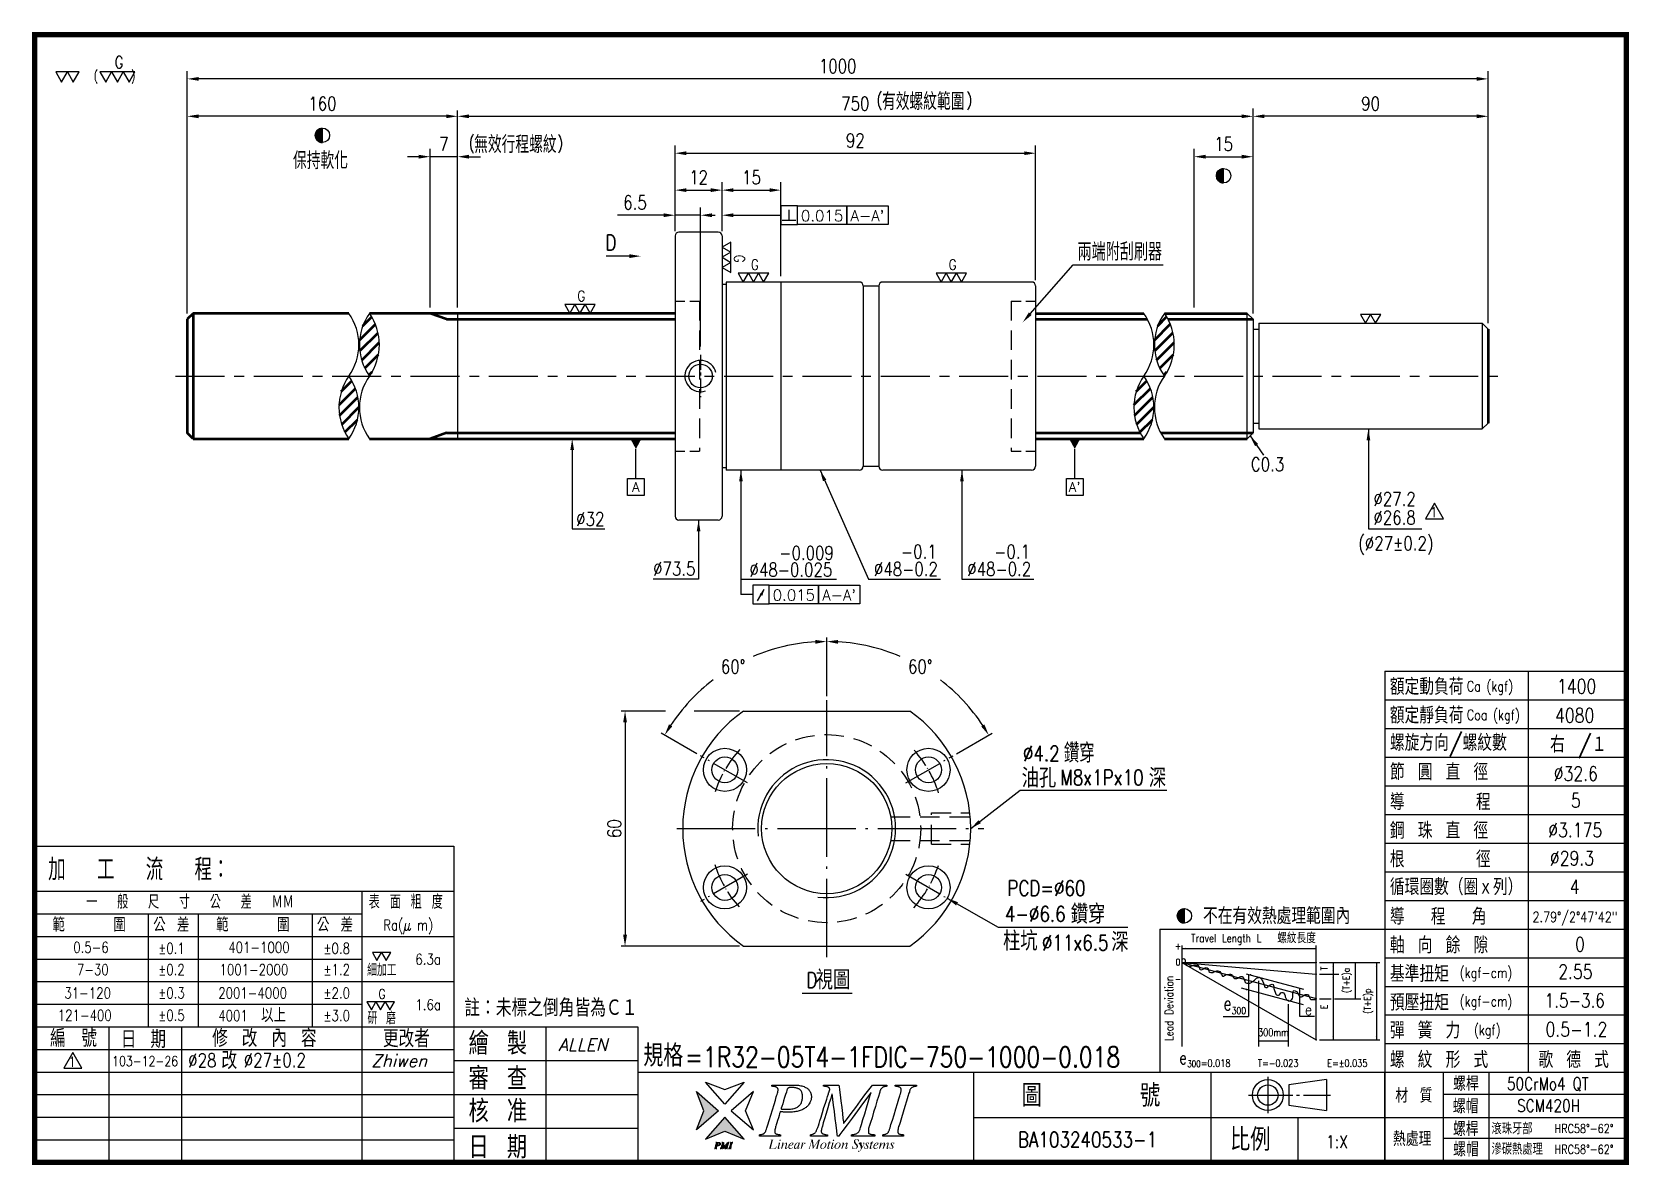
# Model space of a CAD drawing. Header units: millimetres. Extents: x 2300 to 2707, y 6 to 295.
import ezdxf
from ezdxf.enums import TextEntityAlignment as Align

# ---------------------------------------------------------------- set-up
doc = ezdxf.new("R2010")
doc.units = ezdxf.units.MM
doc.header["$LTSCALE"] = 10
for name, pattern in [('C', [2.5625, 2, -0.25, 0.0625, -0.25]), ('CENTER', [2, 1.25, -0.25, 0.25, -0.25]), ('H', [0.75, 0.5, -0.25])]:
    doc.linetypes.add(name, pattern=pattern)
doc.layers.get('0').update_dxf_attribs({"linetype": 'CONTINUOUS'})
doc.layers.get('DEFPOINTS').update_dxf_attribs({"linetype": 'CONTINUOUS'})
for name, color, linetype in [('02', 1, 'C'), ('04', 4, 'CONTINUOUS'), ('05', 5, 'H'), ('14', 4, 'CONTINUOUS'), ('Word', 3, 'CONTINUOUS')]:
    doc.layers.add(name, color=color, linetype=linetype)
doc.layers.add('AM_0', color=7, linetype='CONTINUOUS', lineweight=50)
doc.layers.add('AM_7', color=1, linetype='CENTER', lineweight=25)
doc.styles.add('ROMANC', font='romanc')
doc.styles.add('SIMPLEX', font='SIMPLEX.shx', dxfattribs={"width": 0.8, "height": 3.5, "bigfont": 'chineset.shx'})
doc.styles.get("Standard").update_dxf_attribs({"font": 'TXT', "width": 0.8, "bigfont": 'CHINESET'})
doc.styles.add('WW', font='ITALICT.SHX')
doc.dimstyles.new('STANDARD$0', dxfattribs={"dimscale": 0, "dimtxt": 3.9, "dimasz": 2.9, "dimexe": 2, "dimexo": 2, "dimgap": 2, "dimtad": 1, "dimdec": 3, "dimrnd": 0.0005, "dimdsep": 46, "dimtxsty": 'SIMPLEX', "dimcen": 0.09, "dimclrd": 6, "dimclre": 6, "dimclrt": 3, "dimadec": 1, "dimazin": 2, "dimtp": -0.1, "dimtm": 0.2, "dimtfac": 1, "dimtdec": 3, "dimtmove": 2, "dimatfit": 3, "dimfxl": 0, "dimtvp": 0.790698, "dimarcsym": 0})
doc.dimstyles.new('STANDARD$2', dxfattribs={"dimscale": 0, "dimtxt": 3.9, "dimasz": 2.9, "dimexe": 1.5, "dimexo": 2.2, "dimgap": 2.2, "dimtad": 0, "dimtih": 1, "dimtoh": 1, "dimdec": 3, "dimrnd": 0.0005, "dimdsep": 46, "dimtxsty": 'SIMPLEX', "dimcen": 0.09, "dimclrd": 6, "dimclre": 6, "dimclrt": 3, "dimadec": 1, "dimazin": 2, "dimtp": -0.1, "dimtm": 0.2, "dimtfac": 1, "dimtdec": 3, "dimtmove": 2, "dimatfit": 3, "dimfxl": 0, "dimtvp": 0.790698, "dimarcsym": 0})
doc.dimstyles.new('STANDARD$7', dxfattribs={"dimscale": 0, "dimtxt": 3.9, "dimasz": 2.9, "dimexe": 1.5, "dimexo": 2, "dimgap": 2.2, "dimtad": 1, "dimdec": 3, "dimrnd": 0.0005, "dimdsep": 46, "dimtxsty": 'SIMPLEX', "dimcen": 0.09, "dimclrd": 6, "dimclre": 6, "dimclrt": 3, "dimadec": 1, "dimazin": 2, "dimtp": -0.1, "dimtm": 0.2, "dimtfac": 1, "dimtdec": 3, "dimtmove": 2, "dimatfit": 3, "dimfxl": 0, "dimtvp": 0.790698, "dimarcsym": 0})
pattern_1 = [(45, (51.3285, -29.8632), (-1.4142136, 1.4142136), [])]
pattern_2 = [(45, (-151.5582, -29.8632), (-1.4142136, 1.4142136), [])]

msp = doc.modelspace()

# ---------------------------------------------------------------- texts
at = {"color": 3, "style": 'SIMPLEX', "width": 0.8}
for s, height, p in [('(      )', 2.32693, (2315.3076, 284.0913)), ('G', 3.0974, (2320.6353, 287.5473)), ('M8x1Px10  ', 3.9, (2561.978, 105.0335)), ('PCD=%%C60', 3.9, (2548.4947, 76.7737)), ('4-%%c6.6    ', 3.9, (2547.8475, 70.1991)), ('%%c11x6.5', 3.9, (2557.3042, 62.8576)), ('D', 3.9, (2497.177, 53.3208)), ('G', 2.4779, (2387.9528, 49.7633)), ('=1R32-05T4-1FDIC-750-1000-0.018', 5.135012, (2466.2107, 33.6907)), ('BA103240533-1', 3.915304, (2551.1638, 12.6066))]:
    msp.add_text(s, height=height, dxfattribs=at).set_placement(p, align=Align.MIDDLE_LEFT)
at = {"color": 3}
for s, height, width, p in [('額定動負荷', 4.17632, 0.9, (2646.1017, 126.1041)), ('額定靜負荷', 4.17632, 0.9, (2646.1017, 118.7955)), ('螺旋方向/螺紋數', 4.17632, 0.9, (2646.1017, 111.811)), ('右 /１', 4.17632, 0.9, (2686.9872, 111.3862)), ('油孔', 4.9, 0.9, (2552.1102, 102.4382)), ('深', 4.9, 0.9, (2584.568, 102.4382)), ('節 圓 直 徑', 4.17632, 0.9, (2646.1017, 104.33)), ('導     程', 4.17632, 0.9, (2646.1017, 96.6784)), ('鋼 珠 直 徑', 4.17632, 0.9, (2646.1017, 89.3699)), ('根     徑', 4.17632, 0.9, (2646.1017, 82.0613)), ('加  工  流  程：', 5.593271, 0.8, (2303.6674, 78.7544)), ('循環圈數（圈ｘ列）', 4.17632, 0.9, (2646.1017, 74.9973)), ('一  般  尺  寸  公  差  ＭＭ', 3.539624, 0.8, (2313.4044, 71.5267)), ('表 面 粗 度', 3.53962, 0.8, (2385.491, 71.5267)), ('範    圍', 3.54284, 0.9, (2304.76, 65.6681)), ('公 差', 3.54284, 0.9, (2330.4728, 65.6681)), ('範    圍', 3.54284, 0.9, (2346.5451, 65.6681)), ('公 差', 3.54284, 0.9, (2372.2579, 65.6681)), ('鑽穿', 4.9, 0.9, (2564.6726, 67.7054)), ('不在有效熱處理範圍內', 4.17632, 0.9, (2598.4078, 67.5965)), ('導  程  角', 4.17632, 0.9, (2646.1017, 67.4442)), ('柱坑', 4.9, 0.9, (2547.3679, 60.8572)), ('深', 4.9, 0.9, (2574.9806, 60.575)), ('螺紋長度', 2.73305, 0.9, (2617.3659, 62.7252)), ('軸 向 餘 隙', 4.17632, 0.9, (2646.1017, 60.1412)), ('細加工', 3.13224, 0.8, (2385.0812, 54.3248)), ('基準扭矩 ', 4.17632, 0.9, (2646.1017, 52.8327)), ('視圖', 4.9, 0.9, (2499.5741, 50.9301)), ('註：未標之倒角皆為Ｃ１', 4.463447, 0.9, (2409.8806, 44.0218)), ('預壓扭矩 ', 4.17632, 0.9, (2646.1017, 45.5241)), ('以上', 3.54284, 0.9, (2358.0103, 42.6017)), ('研 磨', 3.13224, 0.8, (2385.1649, 42.0678)), ('編\u3000號^J', 4.43734, 0.9, (2304.1578, 36.2461)), ('日 期', 4.43734, 0.9, (2322.209, 35.9778)), ('修 改 內 容', 4.43734, 0.9, (2345.5271, 36.2402)), ('更改者', 4.43734, 0.9, (2389.0958, 36.1726)), ('彈 簧 力', 4.17632, 0.9, (2646.1017, 38.3911)), ('繪 製', 5.74245, 0.9, (2410.9647, 34.2681)), ('規格', 5.66135, 0.9, (2455.5583, 31.2179)), ('改', 4.5, 0.9, (2347.8591, 30.6149)), ('螺 紋 形 式', 4.17632, 0.9, (2646.1017, 30.9013)), ('歌 德 式', 4.17632, 0.9, (2684.0201, 30.9013)), ('審 查', 5.74245, 0.9, (2410.9647, 25.3441)), ('螺桿', 3.64406, 0.9, (2662.2183, 25.0819)), ('圖     號', 5.74245, 0.9, (2552.1239, 20.971)), ('材 質', 3.64406, 0.9, (2647.492, 22.0328)), ('核 准', 5.74245, 0.9, (2410.9647, 17.0011)), ('螺帽', 3.64406, 0.9, (2662.1653, 19.2755)), ('螺桿', 3.64406, 0.9, (2662.1918, 13.5109)), ('滾珠牙部', 2.91525, 0.9, (2672.0244, 13.9589)), ('日 期', 5.74245, 0.9, (2410.9547, 7.8252)), ('比例', 5.74245, 0.9, (2605.2985, 9.7548)), ('熱處理', 3.64406, 0.9, (2646.8817, 10.9776)), ('螺帽', 3.64406, 0.9, (2662.2449, 8.2991)), ('滲碳熱處理', 2.91525, 0.9, (2672.0352, 8.7773))]:
    msp.add_text(s, height=height, dxfattribs=dict(at, width=width)).set_placement(p)
at = {"color": 3, "style": 'SIMPLEX', "width": 0.8}
for s, height, p in [('Ca (kgf)', 2.6102, (2665.7457, 126.994)), ('1400', 3.65428, (2688.7567, 126.4646)), ('Coa (kgf)', 2.6102, (2665.7457, 119.6854)), ('4080', 3.65428, (2688.2489, 119.0238)), ('%%C32.6', 3.65428, (2687.9078, 104.1885)), ('5', 3.6543, (2692.295, 97.3471)), ('%%c3.175', 3.65428, (2686.5225, 89.7741)), ('%%c29.3', 3.65428, (2686.9407, 82.5977)), ('4', 3.6543, (2692.0092, 75.2892)), ('2.79%%D/2%%D47\'42"', 2.610203, (2682.5119, 68.1215)), ('Ra(μ m)', 2.75218, (2389.2097, 65.984)), ('0.5-6', 2.75218, (2310.0773, 60.2967)), ('%%p0.1', 2.75218, (2331.7513, 60.0384)), ('401-1000', 2.75218, (2349.6369, 60.2967)), ('%%p0.8', 2.75218, (2373.9037, 60.0384)), ('0', 3.6543, (2693.361, 60.623)), ('7-30', 2.75218, (2311.0208, 54.6142)), ('%%p0.2', 2.75218, (2331.7513, 54.6142)), ('1001-2000', 2.75218, (2347.4037, 54.6142)), ('%%p1.2', 2.75218, (2373.9037, 54.6142)), ('6.3a', 2.75218, (2397.3956, 57.2665)), ('2.55', 3.65428, (2689.0618, 53.6383)), ('(kgf-cm)', 2.6102, (2663.9406, 53.8982)), ('31-120', 2.75218, (2307.8128, 48.6441)), ('%%p0.3', 2.75218, (2331.7513, 48.6441)), ('2001-4000', 2.75218, (2347.0812, 48.6441)), ('%%p2.0', 2.75218, (2373.9037, 48.6441)), ('(kgf-cm)', 2.6102, (2663.9406, 46.5896)), ('1.5-3.6', 3.5513, (2685.6091, 46.3554)), ('121-400', 2.75218, (2306.1251, 42.9496)), ('%%p0.5', 2.75218, (2331.7513, 42.9496)), ('4001', 2.75218, (2347.0812, 42.8775)), ('%%p3.0', 2.75218, (2373.9037, 42.8775)), ('1.6a', 2.75218, (2397.3956, 45.6493)), ('(kgf)', 2.6102, (2667.5569, 39.2811)), ('0.5-1.2', 3.65428, (2685.8206, 38.9295)), ('50CrMo4 QT', 3.18466, (2675.9852, 25.2689)), ('SCM420H', 3.18466, (2678.5808, 19.6839)), ('HRC58%%d-62%%d', 2.26465, (2688.1091, 14.2999)), ('1:X', 3.18466, (2629.858, 10.4664)), ('HRC58%%d-62%%d', 2.26465, (2688.1091, 8.9897))]:
    msp.add_text(s, height=height, dxfattribs=at).set_placement(p)
at = {"color": 3, "linetype": 'ByBlock', "width": 0.8}
for s, p in [('+', (2592.0286, 61.9944)), ('0', (2592.0286, 57.915)), ('-', (2592.0286, 53.6089))]:
    msp.add_text(s, height=1.7281, dxfattribs=at).set_placement(p, align=Align.MIDDLE)
for s, height, p in [('Travel Length L', 2.073735, (2604.3486, 64.0063)), ('300mm', 1.90092, (2616.3689, 39.9909))]:
    msp.add_text(s, height=height, dxfattribs=at).set_placement(p, align=Align.MIDDLE_CENTER)
msp.add_text('Lead Deviation', height=2.073735, rotation=90, dxfattribs=at).set_placement((2589.6865, 46.0815), align=Align.MIDDLE)
for s, height, p in [('T', 1.7281, (2629.3034, 56.2523)), ('(T+E)a', 1.72811, (2634.9639, 53.2306)), ('(T+E)p', 1.72811, (2640.3591, 47.9469)), ('E', 1.7281, (2629.3034, 46.4491))]:
    msp.add_text(s, height=height, rotation=90, dxfattribs=at).set_placement(p, align=Align.MIDDLE_CENTER)
at = {"color": 3, "width": 0.8}
for s, height, p in [('e', 3.4562, (2605.7189, 47.3419)), ('300', 1.79724, (2609.4072, 45.5166)), ('e', 2.8802, (2626.2035, 45.7838)), ('e', 3.1826, (2594.2882, 33.4791)), ('300', 1.65496, (2597.7897, 31.9584)), ('=0.018', 1.90956, (2605.4235, 32.1094)), ('E=%%P0.035', 1.90957, (2640.3854, 32.1093))]:
    msp.add_text(s, height=height, dxfattribs=at).set_placement(p, align=Align.MIDDLE_RIGHT)
at = {"color": 3, "style": 'WW'}
for s, p in [('ALLEN', (2433.8539, 36.8407)), ('Zhiwen', (2386.0888, 32.7328))]:
    msp.add_text(s, height=3.14505, dxfattribs=at).set_placement(p, align=Align.MIDDLE_LEFT)
at = {"char_height": 3.1688, "attachment_point": 7, "style": 'SIMPLEX'}
for s, insert in [('(', (2515.0684, 275.3171)), (')', (2537.9623, 275.3171)), ('(', (2410.9834, 264.3638)), (')', (2433.5558, 264.3638))]:
    msp.add_mtext(s, dxfattribs=dict(at, insert=insert))
at = {"char_height": 4.3875, "attachment_point": 7}
for s, insert in [('有效螺紋範圍', (2516.4766, 275.3171)), ('無效行程螺紋', (2412.3916, 264.3638)), ('保持軟化', (2366.1551, 260.2554))]:
    msp.add_mtext(s, dxfattribs=dict(at, insert=insert))
at = {"color": 3, "style": 'SIMPLEX'}
for s, insert, char_height, attachment_point in [('D', (2448.7303, 239.566), 3.9, 9), ('兩端附刮刷器', (2566.3735, 236.9196), 4.5, 7), ('C0.3', (2610.6181, 183.2095), 3.5, 7), ('%%C27.2', (2647.2965, 176.1023), 3.5, 5), ('%%c32', (2442.0439, 170.9746), 3.5, 5), ('%%C26.8', (2647.2965, 171.3461), 3.5, 5), ('1', (2657.3044, 172.7169), 2.5578, 5), ('(%%C27%%P0.2)', (2647.6374, 164.1947), 3.5, 5), ('-0.009', (2497.23, 162.3286), 3.5, 5), ('-0.1', (2525.8658, 162.6291), 3.5, 5), ('-0.1', (2549.6807, 162.6291), 3.5, 5), ('%%C73.5', (2463.4808, 158.3103), 3.5, 5), ('%%C48-0.025', (2493.242, 158.044), 3.5, 5), ('%%C48-0.2', (2522.587, 158.2126), 3.5, 5), ('%%C48-0.2', (2546.402, 158.2126), 3.5, 5), ('%%c4.2', (2561.8247, 109.2141), 3.9, 9), ('1', (2309.8044, 32.48), 2.5578, 5), ('103-12-26', (2328.4141, 32.6411), 2.55785, 5), ('%%C28', (2343.0151, 32.8124), 3.5, 5), ('%%C27%%P0.2', (2361.5305, 32.8839), 3.5, 5)]:
    msp.add_mtext(s, dxfattribs=dict(at, insert=insert, char_height=char_height, attachment_point=attachment_point))
at = {"color": 3, "insert": (2562.9097, 108.8095), "char_height": 4.9, "attachment_point": 7}
msp.add_mtext('鑽穿', dxfattribs=at)
at = {"layer": '14', "style": 'ROMANC'}
for s, height, p in [('0.015', 2.80755, (2501.1983, 248.3558)), ("A-A'", 2.80755, (2512.7794, 248.3558)), ('A', 2.4937, (2453.67, 179.147)), ("A'", 2.49375, (2565.67, 179.147))]:
    msp.add_text(s, height=height, dxfattribs=at).set_placement(p, align=Align.MIDDLE)
at = {"layer": 'Word', "width": 0.8}
msp.add_text('T=-0.023', height=1.90957, dxfattribs=at).set_placement((2622.769, 32.1093), align=Align.MIDDLE_RIGHT)

# ---------------------------------------------------------------- blocks, each defined once
blk = doc.blocks.new('*X2')
at = {"color": 0}
for p, q in [((509.58, 88.4), (512.19, 88.4)), ((509.64, 88.45), (512.19, 88.45)), ((509.7, 88.5), (512.19, 88.5)), ((509.76, 88.55), (512.19, 88.55)), ((509.83, 88.6), (512.19, 88.6)), ((509.9, 88.65), (512.19, 88.65)), ((509.97, 88.7), (512.19, 88.7)), ((510.05, 88.75), (512.19, 88.75)), ((510.13, 88.8), (512.19, 88.8)), ((510.22, 88.85), (512.19, 88.85)), ((510.31, 88.9), (512.19, 88.9)), ((510.41, 88.95), (512.19, 88.95)), ((510.51, 89), (512.19, 89)), ((510.62, 89.05), (512.19, 89.05)), ((510.75, 89.1), (512.19, 89.1)), ((510.89, 89.15), (512.19, 89.15)), ((511.04, 89.2), (512.19, 89.2)), ((511.22, 89.25), (512.19, 89.25)), ((511.45, 89.3), (512.19, 89.3)), ((511.81, 89.35), (512.19, 89.35)), ((508.19, 85.6), (512.19, 85.6)), ((508.19, 85.55), (512.19, 85.55)), ((508.19, 85.5), (512.19, 85.5)), ((508.19, 85.45), (512.19, 85.45)), ((508.19, 85.4), (512.19, 85.4)), ((508.19, 85.35), (512.19, 85.35)), ((508.19, 85.3), (512.19, 85.3)), ((508.19, 85.25), (512.19, 85.25)), ((508.19, 85.2), (512.19, 85.2)), ((508.19, 85.15), (512.19, 85.15)), ((508.2, 85.7), (512.19, 85.7)), ((508.2, 85.65), (512.19, 85.65)), ((508.2, 85.1), (512.19, 85.1)), ((508.2, 85.05), (512.19, 85.05)), ((508.2, 85), (512.19, 85)), ((508.21, 85.8), (512.19, 85.8)), ((508.21, 85.75), (512.19, 85.75)), ((508.21, 84.95), (512.19, 84.95)), ((508.21, 84.9), (512.19, 84.9)), ((508.22, 85.9), (512.19, 85.9)), ((508.22, 85.85), (512.19, 85.85)), ((508.22, 84.85), (512.19, 84.85)), ((508.23, 85.95), (512.19, 85.95)), ((508.23, 84.8), (512.19, 84.8)), ((508.23, 84.75), (512.19, 84.75)), ((508.24, 86), (512.19, 86)), ((508.24, 84.7), (512.19, 84.7)), ((508.25, 86.1), (512.19, 86.1)), ((508.25, 86.05), (512.19, 86.05)), ((508.25, 84.65), (512.19, 84.65)), ((508.26, 86.15), (512.19, 86.15)), ((508.26, 84.6), (512.19, 84.6)), ((508.27, 86.2), (512.19, 86.2)), ((508.27, 84.55), (512.19, 84.55)), ((508.28, 84.5), (512.19, 84.5)), ((508.29, 86.25), (512.19, 86.25)), ((508.29, 84.45), (512.19, 84.45)), ((508.3, 86.3), (512.19, 86.3)), ((508.31, 86.35), (512.19, 86.35)), ((508.31, 84.4), (512.19, 84.4)), ((508.32, 86.4), (512.19, 86.4)), ((508.32, 84.35), (512.19, 84.35)), ((508.33, 84.3), (512.19, 84.3)), ((508.34, 86.45), (512.19, 86.45)), ((508.35, 86.5), (512.19, 86.5)), ((508.35, 84.25), (512.19, 84.25)), ((508.36, 84.2), (512.19, 84.2)), ((508.37, 86.55), (512.19, 86.55)), ((508.38, 86.6), (512.19, 86.6)), ((508.38, 84.15), (512.19, 84.15)), ((508.39, 84.1), (512.19, 84.1)), ((508.4, 86.65), (512.19, 86.65)), ((508.41, 84.05), (512.19, 84.05)), ((508.42, 86.7), (512.19, 86.7)), ((508.43, 86.75), (512.19, 86.75)), ((508.43, 84), (512.19, 84)), ((508.45, 86.8), (512.19, 86.8)), ((508.45, 83.95), (512.19, 83.95)), ((508.47, 86.85), (512.19, 86.85)), ((508.47, 83.9), (512.19, 83.9)), ((508.49, 86.9), (512.19, 86.9)), ((508.49, 83.85), (512.19, 83.85)), ((508.51, 86.95), (512.19, 86.95)), ((508.51, 83.8), (512.19, 83.8)), ((508.53, 83.75), (512.19, 83.75)), ((508.54, 87), (512.19, 87)), ((508.55, 83.7), (512.19, 83.7)), ((508.56, 87.05), (512.19, 87.05)), ((508.57, 83.65), (512.19, 83.65)), ((508.58, 87.1), (512.19, 87.1)), ((508.6, 83.6), (512.19, 83.6)), ((508.61, 87.15), (512.19, 87.15)), ((508.62, 83.55), (512.19, 83.55)), ((508.63, 87.2), (512.19, 87.2)), ((508.65, 83.5), (512.19, 83.5)), ((508.66, 87.25), (512.19, 87.25)), ((508.68, 87.3), (512.19, 87.3)), ((508.68, 83.45), (512.19, 83.45)), ((508.7, 83.4), (512.19, 83.4)), ((508.71, 87.35), (512.19, 87.35)), ((508.73, 83.35), (512.19, 83.35)), ((508.74, 87.4), (512.19, 87.4)), ((508.76, 83.3), (512.19, 83.3)), ((508.77, 87.45), (512.19, 87.45)), ((508.79, 83.25), (512.19, 83.25)), ((508.8, 87.5), (512.19, 87.5)), ((508.83, 87.55), (512.19, 87.55)), ((508.83, 83.2), (512.19, 83.2)), ((508.86, 83.15), (512.19, 83.15)), ((508.87, 87.6), (512.19, 87.6)), ((508.89, 83.1), (512.19, 83.1)), ((508.9, 87.65), (512.19, 87.65)), ((508.93, 83.05), (512.19, 83.05)), ((508.94, 87.7), (512.19, 87.7)), ((508.96, 83), (512.19, 83)), ((508.97, 87.75), (512.19, 87.75)), ((509, 82.95), (512.19, 82.95)), ((509.01, 87.8), (512.19, 87.8)), ((509.04, 82.9), (512.19, 82.9)), ((509.05, 87.85), (512.19, 87.85)), ((509.08, 82.85), (512.19, 82.85)), ((509.09, 87.9), (512.19, 87.9)), ((509.12, 82.8), (512.19, 82.8)), ((509.13, 87.95), (512.19, 87.95)), ((509.16, 82.75), (512.19, 82.75)), ((509.18, 88), (512.19, 88)), ((509.21, 82.7), (512.19, 82.7)), ((509.22, 88.05), (512.19, 88.05)), ((509.25, 82.65), (512.19, 82.65)), ((509.27, 88.1), (512.19, 88.1)), ((509.3, 82.6), (512.19, 82.6)), ((509.31, 88.15), (512.19, 88.15)), ((509.35, 82.55), (512.19, 82.55)), ((509.36, 88.2), (512.19, 88.2)), ((509.4, 82.5), (512.19, 82.5)), ((509.41, 88.25), (512.19, 88.25)), ((509.45, 82.45), (512.19, 82.45)), ((509.47, 88.3), (512.19, 88.3)), ((509.5, 82.4), (512.19, 82.4)), ((509.52, 88.35), (512.19, 88.35)), ((509.56, 82.35), (512.19, 82.35)), ((509.62, 82.3), (512.19, 82.3)), ((509.68, 82.25), (512.19, 82.25)), ((509.74, 82.2), (512.19, 82.2)), ((509.81, 82.15), (512.19, 82.15)), ((509.88, 82.1), (512.19, 82.1)), ((509.95, 82.05), (512.19, 82.05)), ((510.03, 82), (512.19, 82)), ((510.11, 81.95), (512.19, 81.95)), ((510.19, 81.9), (512.19, 81.9)), ((510.28, 81.85), (512.19, 81.85)), ((510.38, 81.8), (512.19, 81.8)), ((510.48, 81.75), (512.19, 81.75)), ((510.59, 81.7), (512.19, 81.7)), ((510.71, 81.65), (512.19, 81.65)), ((510.84, 81.6), (512.19, 81.6)), ((510.99, 81.55), (512.19, 81.55)), ((511.17, 81.5), (512.19, 81.5)), ((511.38, 81.45), (512.19, 81.45)), ((511.68, 81.4), (512.19, 81.4))]:
    blk.add_line(p, q, dxfattribs=at)
blk = doc.blocks.new('*D13')
at = {"color": 6, "lineweight": -2}
for p, q in [((2463.67, 244.46), (2463.67, 256.91)), ((2475.67, 244.46), (2475.67, 256.91)), ((2466.57, 254.91), (2472.77, 254.91))]:
    blk.add_line(p, q, dxfattribs=at)
at = {"color": 6}
for points in [[(2466.57, 255.39), (2466.57, 254.43), (2463.67, 254.91)], [(2472.77, 255.39), (2472.77, 254.43), (2475.67, 254.91)]]:
    blk.add_solid(points, dxfattribs=at)
at = {"layer": 'DEFPOINTS', "color": 0}
for p in [(2475.67, 254.91), (2463.67, 242.96), (2475.67, 242.96)]:
    blk.add_point(p, dxfattribs=at)
at = {"color": 3, "insert": (2469.67, 258.16), "char_height": 3.5, "attachment_point": 5, "style": 'SIMPLEX'}
blk.add_mtext('12', dxfattribs=at)
blk = doc.blocks.new('*D14')
at = {"color": 6, "lineweight": -2}
for p, q in [((2475.67, 244.46), (2475.67, 256.91)), ((2490.67, 232.96), (2490.67, 256.91)), ((2478.57, 254.91), (2487.77, 254.91))]:
    blk.add_line(p, q, dxfattribs=at)
at = {"color": 6}
for points in [[(2478.57, 255.39), (2478.57, 254.43), (2475.67, 254.91)], [(2487.77, 255.39), (2487.77, 254.43), (2490.67, 254.91)]]:
    blk.add_solid(points, dxfattribs=at)
at = {"layer": 'DEFPOINTS', "color": 0}
for p in [(2490.67, 254.91), (2475.67, 242.96), (2490.67, 231.46)]:
    blk.add_point(p, dxfattribs=at)
at = {"color": 3, "insert": (2483.17, 258.16), "char_height": 3.5, "attachment_point": 5, "style": 'SIMPLEX'}
blk.add_mtext('15', dxfattribs=at)
blk = doc.blocks.new('*D15')
at = {"color": 6, "lineweight": -2}
for p, q in [((2463.67, 244.46), (2463.67, 266.33)), ((2555.67, 231.96), (2555.67, 266.33)), ((2466.57, 264.33), (2552.77, 264.33))]:
    blk.add_line(p, q, dxfattribs=at)
at = {"color": 6}
for points in [[(2466.57, 264.81), (2466.57, 263.85), (2463.67, 264.33)], [(2552.77, 264.81), (2552.77, 263.85), (2555.67, 264.33)]]:
    blk.add_solid(points, dxfattribs=at)
at = {"layer": 'DEFPOINTS', "color": 0}
for p in [(2555.67, 264.33), (2463.67, 242.96), (2555.67, 230.46)]:
    blk.add_point(p, dxfattribs=at)
at = {"color": 3, "insert": (2509.67, 267.58), "char_height": 3.5, "attachment_point": 5, "style": 'SIMPLEX'}
blk.add_mtext('92', dxfattribs=at)
blk = doc.blocks.new('*D16')
at = {"color": 6, "lineweight": -2}
for p, q in [((2339.17, 223.46), (2339.17, 285.3)), ((2668.27, 283.3), (2342.07, 283.3)), ((2671.17, 220.96), (2671.17, 285.3))]:
    blk.add_line(p, q, dxfattribs=at)
at = {"color": 6}
for points in [[(2342.07, 283.78), (2342.07, 282.82), (2339.17, 283.3)], [(2668.27, 283.78), (2668.27, 282.82), (2671.17, 283.3)]]:
    blk.add_solid(points, dxfattribs=at)
at = {"layer": 'DEFPOINTS', "color": 0}
for p in [(2339.17, 283.3), (2339.17, 221.96), (2671.17, 219.46)]:
    blk.add_point(p, dxfattribs=at)
at = {"color": 3, "insert": (2505.17, 286.55), "char_height": 3.5, "attachment_point": 5, "style": 'SIMPLEX'}
blk.add_mtext('1000', dxfattribs=at)
blk = doc.blocks.new('a-a3')
at = {"layer": '14'}
blk.add_line((2.28, -2.91), (5.33, 2.36), dxfattribs=at)
for points in [[(0, 4.33), (0, -4.33), (7.61, -4.33), (7.61, 4.33)], [(7.61, -4.33), (7.61, 4.33), (30.43, 4.33), (30.43, -4.33)], [(30.43, -4.33), (30.43, 4.33), (49.45, 4.33), (49.45, -4.33)]]:
    blk.add_lwpolyline(points, close=True, dxfattribs=at)
blk.add_lwpolyline([(5.33, 2.36, 0, 1.52, 0), (3.8, -0.27, 1.52, 1.52, 0)], format="xyseb", dxfattribs=at)
at = {"layer": '14', "style": 'ROMANC'}
for s, p in [('0.015', (19.02, -0.27)), ("A-A'", (39.94, -0.27))]:
    blk.add_text(s, height=5.072, dxfattribs=at).set_placement(p, align=Align.MIDDLE)
blk = doc.blocks.new("a-a'")
at = {"lineweight": 0, "xscale": 0.849999999999909, "yscale": 0.849999999999909, "zscale": 0.849999999999909}
blk.add_blockref('a-a3', (0, 0), dxfattribs=at)
blk = doc.blocks.new('GOLD0')
at = {"color": 3}
for points in [[(-2.22, 3.84), (-6.65, 3.84), (-4.43, 0)], [(2.22, 3.84), (-2.22, 3.84), (0, 0)], [(6.65, 3.84), (2.22, 3.84), (4.43, 0)]]:
    blk.add_lwpolyline(points, close=True, dxfattribs=at)
at = {"color": 3, "style": 'SIMPLEX', "width": 0.8}
blk.add_text('G', height=4.62, dxfattribs=at).set_placement((-1.07, 7.55), align=Align.MIDDLE_LEFT)
blk = doc.blocks.new('g')
at = {"lineweight": 0, "xscale": 0.900000000000091, "yscale": 0.900000000000091, "zscale": 0.900000000000091}
blk.add_blockref('GOLD0', (0, 0), dxfattribs=at)
blk = doc.blocks.new('*D19')
at = {"color": 6, "lineweight": -2}
for p, q in [((2339.17, 223.46), (2339.17, 275.25)), ((2405.27, 273.75), (2342.07, 273.75)), ((2408.17, 224.96), (2408.17, 275.25))]:
    blk.add_line(p, q, dxfattribs=at)
at = {"color": 6}
for points in [[(2342.07, 274.23), (2342.07, 273.27), (2339.17, 273.75)], [(2405.27, 274.23), (2405.27, 273.27), (2408.17, 273.75)]]:
    blk.add_solid(points, dxfattribs=at)
at = {"layer": 'DEFPOINTS', "color": 0}
for p in [(2339.17, 273.75), (2339.17, 221.96), (2408.17, 223.46)]:
    blk.add_point(p, dxfattribs=at)
at = {"color": 3, "insert": (2373.67, 277), "char_height": 3.5, "attachment_point": 5, "style": 'SIMPLEX'}
blk.add_mtext('160', dxfattribs=at)
blk = doc.blocks.new('*D20')
at = {"color": 6, "lineweight": -2}
for p, q in [((2408.17, 224.96), (2408.17, 275.25)), ((2411.07, 273.75), (2608.27, 273.75)), ((2611.17, 223.46), (2611.17, 275.25))]:
    blk.add_line(p, q, dxfattribs=at)
at = {"color": 6}
for points in [[(2411.07, 274.23), (2411.07, 273.27), (2408.17, 273.75)], [(2608.27, 274.23), (2608.27, 273.27), (2611.17, 273.75)]]:
    blk.add_solid(points, dxfattribs=at)
at = {"layer": 'DEFPOINTS', "color": 0}
for p in [(2611.17, 273.75), (2408.17, 223.46), (2611.17, 221.96)]:
    blk.add_point(p, dxfattribs=at)
at = {"color": 3, "insert": (2509.67, 277), "char_height": 3.5, "attachment_point": 5, "style": 'SIMPLEX'}
blk.add_mtext('750', dxfattribs=at)
blk = doc.blocks.new('*D21')
at = {"color": 6, "lineweight": -2}
for p, q in [((2611.17, 223.46), (2611.17, 275.75)), ((2668.27, 273.75), (2614.07, 273.75)), ((2671.17, 220.96), (2671.17, 275.75))]:
    blk.add_line(p, q, dxfattribs=at)
at = {"color": 6}
for points in [[(2614.07, 274.23), (2614.07, 273.27), (2611.17, 273.75)], [(2668.27, 274.23), (2668.27, 273.27), (2671.17, 273.75)]]:
    blk.add_solid(points, dxfattribs=at)
at = {"layer": 'DEFPOINTS', "color": 0}
for p in [(2611.17, 273.75), (2611.17, 221.96), (2671.17, 219.46)]:
    blk.add_point(p, dxfattribs=at)
at = {"color": 3, "insert": (2641.17, 277), "char_height": 3.5, "attachment_point": 5, "style": 'SIMPLEX'}
blk.add_mtext('90', dxfattribs=at)
blk = doc.blocks.new('*D22')
at = {"color": 6, "lineweight": -2}
for p, q in [((2596.17, 224.96), (2596.17, 265.44)), ((2611.17, 223.46), (2611.17, 265.44)), ((2599.07, 263.44), (2608.27, 263.44))]:
    blk.add_line(p, q, dxfattribs=at)
at = {"color": 6}
for points in [[(2599.07, 263.93), (2599.07, 262.96), (2596.17, 263.44)], [(2608.27, 263.93), (2608.27, 262.96), (2611.17, 263.44)]]:
    blk.add_solid(points, dxfattribs=at)
at = {"layer": 'DEFPOINTS', "color": 0}
for p in [(2611.17, 263.44), (2596.17, 223.46), (2611.17, 221.96)]:
    blk.add_point(p, dxfattribs=at)
at = {"color": 3, "insert": (2603.67, 266.69), "char_height": 3.5, "attachment_point": 5, "style": 'SIMPLEX'}
blk.add_mtext('15', dxfattribs=at)
blk = doc.blocks.new('*D23')
at = {"color": 6, "lineweight": -2}
for p, q in [((2401.17, 224.96), (2401.17, 265.44)), ((2408.17, 224.96), (2408.17, 265.44)), ((2398.27, 263.44), (2395.37, 263.44)), ((2408.17, 263.44), (2401.17, 263.44)), ((2411.07, 263.44), (2413.97, 263.44))]:
    blk.add_line(p, q, dxfattribs=at)
at = {"color": 6}
for points in [[(2398.27, 263.93), (2398.27, 262.96), (2401.17, 263.44)], [(2411.07, 263.93), (2411.07, 262.96), (2408.17, 263.44)]]:
    blk.add_solid(points, dxfattribs=at)
at = {"layer": 'DEFPOINTS', "color": 0}
for p in [(2401.17, 263.44), (2401.17, 223.46), (2408.17, 223.46)]:
    blk.add_point(p, dxfattribs=at)
at = {"color": 3, "insert": (2404.67, 266.69), "char_height": 3.5, "attachment_point": 5, "style": 'SIMPLEX'}
blk.add_mtext('7', dxfattribs=at)
blk = doc.blocks.new('PMI')
h = blk.add_hatch(color=4)
h.paths.add_polyline_path([(8, -17.9), (8, -17.9), (-5.8, -5.8), (-1.1, -17.9), (-5.8, -30)])
h.paths.add_polyline_path([(12.1, -21.9), (0, -35.8), (12.1, -30.8), (24.1, -35.8)])
h.paths.add_polyline_path([(15.5, -41.3), (15.5, -41.3), (15.6, -41.2), (15.6, -41.2), (15.6, -41.1), (15.6, -41.1), (15.6, -41), (15.6, -41), (15.7, -40.9), (15.7, -40.7), (15.8, -40.4), (15.9, -40), (16, -39.6), (16.1, -39.2), (16.2, -38.9), (16.3, -38.7), (16.3, -38.6), (16.3, -38.5), (16.4, -38.5), (16.4, -38.4), (16.4, -38.3), (16.4, -38.3), (16.4, -38.2), (16.4, -38.2), (16.5, -38.1), (16.5, -38.1), (16.5, -38.1), (16.5, -38.1), (16.5, -38), (16.6, -38), (16.6, -38), (16.6, -38), (16.6, -38), (16.6, -37.9), (16.7, -37.9), (16.7, -37.9), (16.7, -37.9), (16.8, -37.9), (16.8, -37.9), (16.8, -37.9), (16.9, -37.9), (16.9, -37.9), (16.9, -37.9), (17, -37.9), (17, -37.9), (17, -37.8), (17, -37.8), (17, -37.8), (17, -37.8), (16.9, -37.8), (16.8, -37.8), (16.6, -37.8), (16.4, -37.8), (16.1, -37.8), (15.9, -37.8), (15.7, -37.8), (15.5, -37.8), (15.5, -37.8), (15.5, -37.8), (15.5, -37.8), (15.5, -37.8), (15.5, -37.9), (15.5, -37.9), (15.5, -37.9), (15.5, -37.9), (15.6, -37.9), (15.6, -37.9), (15.6, -37.9), (15.7, -37.9), (15.7, -37.9), (15.7, -37.9), (15.8, -37.9), (15.8, -37.9), (15.8, -37.9), (15.8, -38), (15.9, -38), (15.9, -38), (15.9, -38), (15.9, -38.1), (15.9, -38.1), (15.9, -38.1), (15.9, -38.2), (15.9, -38.2), (15.9, -38.2), (15.9, -38.3), (15.9, -38.3), (15.9, -38.4), (15.9, -38.4), (15.8, -38.5), (15.8, -38.6), (15.8, -38.6), (15.7, -38.9), (15.6, -39.2), (15.5, -39.5), (15.4, -39.9), (15.3, -40.3), (15.2, -40.6), (15.2, -40.8), (15.1, -40.9), (15.1, -41), (15.1, -41.1), (15.1, -41.1), (15.1, -41.2), (15, -41.2), (15, -41.3), (15, -41.3), (15, -41.4), (14.9, -41.4), (14.9, -41.4), (14.9, -41.5), (14.8, -41.5), (14.8, -41.5), (14.8, -41.5), (14.8, -41.5), (14.7, -41.5), (14.7, -41.5), (14.7, -41.6), (14.6, -41.6), (14.6, -41.6), (14.5, -41.6), (14.5, -41.6), (14.5, -41.6), (14.4, -41.6), (14.4, -41.6), (14.4, -41.6), (14.4, -41.6), (14.4, -41.7), (14.5, -41.7), (14.6, -41.7), (14.8, -41.7), (15.1, -41.7), (15.3, -41.7), (15.6, -41.7), (15.8, -41.7), (15.9, -41.7), (16, -41.7), (16, -41.6), (16, -41.6), (16, -41.6), (16, -41.6), (16, -41.6), (16, -41.6), (15.9, -41.6), (15.9, -41.6), (15.8, -41.6), (15.8, -41.5), (15.8, -41.5), (15.7, -41.5), (15.7, -41.5), (15.7, -41.5), (15.6, -41.5), (15.6, -41.5), (15.6, -41.5), (15.6, -41.4), (15.5, -41.4), (15.5, -41.4), (15.5, -41.3)])
h.paths.add_polyline_path([(13.5, -41.5), (13.4, -41.5), (13.4, -41.5), (13.4, -41.5), (13.3, -41.5), (13.3, -41.4), (13.3, -41.4), (13.3, -41.4), (13.3, -41.3), (13.3, -41.3), (13.3, -41.3), (13.3, -41.2), (13.3, -41.2), (13.3, -41.2), (13.3, -41.1), (13.3, -41.1), (13.4, -41), (13.4, -41), (13.4, -40.7), (13.5, -40.4), (13.7, -40), (13.8, -39.6), (13.9, -39.2), (14, -38.9), (14, -38.7), (14.1, -38.6), (14.1, -38.5), (14.1, -38.4), (14.1, -38.4), (14.2, -38.3), (14.2, -38.3), (14.2, -38.2), (14.2, -38.2), (14.2, -38.1), (14.2, -38.1), (14.3, -38.1), (14.3, -38), (14.3, -38), (14.3, -38), (14.3, -38), (14.4, -37.9), (14.4, -37.9), (14.5, -37.9), (14.5, -37.9), (14.5, -37.9), (14.6, -37.9), (14.6, -37.9), (14.7, -37.9), (14.7, -37.9), (14.8, -37.9), (14.8, -37.9), (14.8, -37.8), (14.8, -37.8), (14.8, -37.8), (14.8, -37.8), (14.7, -37.8), (14.7, -37.8), (14.5, -37.8), (14.4, -37.8), (14.2, -37.8), (14.1, -37.8), (14, -37.8), (13.9, -37.8), (13.9, -37.8), (13.8, -37.9), (13.6, -38.2), (13.3, -38.6), (12.9, -39.1), (12.5, -39.6), (12.2, -40.1), (11.9, -40.5), (11.6, -40.8), (11.6, -40.9), (11.6, -40.8), (11.5, -40.5), (11.5, -40.1), (11.4, -39.6), (11.3, -39.1), (11.3, -38.6), (11.2, -38.2), (11.2, -37.9), (11.2, -37.8), (11.2, -37.8), (11.1, -37.8), (10.9, -37.8), (10.8, -37.8), (10.6, -37.8), (10.5, -37.8), (10.3, -37.8), (10.3, -37.8), (10.2, -37.8), (10.2, -37.8), (10.2, -37.8), (10.2, -37.8), (10.2, -37.9), (10.2, -37.9), (10.2, -37.9), (10.3, -37.9), (10.3, -37.9), (10.4, -37.9), (10.4, -37.9), (10.4, -37.9), (10.5, -37.9), (10.5, -38), (10.5, -38), (10.6, -38), (10.6, -38), (10.6, -38), (10.6, -38.1), (10.6, -38.1), (10.7, -38.1), (10.7, -38.1), (10.7, -38.2), (10.6, -38.5), (10.5, -38.9), (10.3, -39.3), (10.2, -39.8), (10.1, -40.3), (10, -40.7), (9.9, -40.9), (9.8, -41), (9.8, -41.1), (9.8, -41.2), (9.8, -41.2), (9.8, -41.3), (9.7, -41.3), (9.7, -41.4), (9.7, -41.4), (9.7, -41.4), (9.7, -41.4), (9.6, -41.5), (9.6, -41.5), (9.6, -41.5), (9.5, -41.5), (9.5, -41.5), (9.4, -41.6), (9.4, -41.6), (9.3, -41.6), (9.2, -41.6), (9.2, -41.6), (9.2, -41.6), (9.2, -41.6), (9.2, -41.6), (9.2, -41.6), (9.1, -41.6), (9.1, -41.6), (9.1, -41.7), (9.2, -41.7), (9.3, -41.7), (9.5, -41.7), (9.7, -41.7), (9.9, -41.7), (10.1, -41.7), (10.3, -41.7), (10.4, -41.7), (10.4, -41.7), (10.4, -41.7), (10.4, -41.6), (10.4, -41.6), (10.4, -41.6), (10.5, -41.6), (10.5, -41.6), (10.5, -41.6), (10.4, -41.6), (10.3, -41.6), (10.3, -41.5), (10.2, -41.5), (10.2, -41.5), (10.2, -41.5), (10.1, -41.5), (10.1, -41.5), (10.1, -41.5), (10, -41.4), (10, -41.4), (10, -41.4), (10, -41.3), (10, -41.3), (10, -41.3), (10, -41.2), (10, -41.2), (10, -41.1), (10, -41.1), (10.1, -41), (10.1, -41), (10.1, -40.9), (10.1, -40.8), (10.2, -40.6), (10.3, -40.3), (10.4, -39.9), (10.5, -39.5), (10.6, -39.1), (10.7, -38.8), (10.8, -38.6), (10.8, -38.5), (10.8, -38.6), (10.8, -38.9), (10.9, -39.3), (10.9, -39.8), (11, -40.4), (11.1, -40.9), (11.1, -41.3), (11.2, -41.6), (11.2, -41.7), (11.2, -41.7), (11.2, -41.7), (11.2, -41.7), (11.2, -41.7), (11.3, -41.7), (11.3, -41.7), (11.3, -41.7), (11.4, -41.6), (11.6, -41.3), (11.9, -40.9), (12.2, -40.4), (12.6, -39.8), (13, -39.3), (13.3, -38.9), (13.5, -38.6), (13.6, -38.5), (13.6, -38.6), (13.5, -38.8), (13.4, -39.1), (13.3, -39.4), (13.2, -39.8), (13.1, -40.2), (13, -40.5), (13, -40.7), (12.9, -40.8), (12.9, -40.9), (12.9, -40.9), (12.9, -41), (12.8, -41.1), (12.8, -41.2), (12.8, -41.2), (12.8, -41.3), (12.8, -41.3), (12.7, -41.3), (12.7, -41.4), (12.7, -41.4), (12.7, -41.4), (12.7, -41.4), (12.6, -41.5), (12.6, -41.5), (12.6, -41.5), (12.5, -41.5), (12.5, -41.5), (12.5, -41.5), (12.4, -41.6), (12.4, -41.6), (12.3, -41.6), (12.3, -41.6), (12.2, -41.6), (12.2, -41.6), (12.2, -41.6), (12.2, -41.6), (12.2, -41.6), (12.2, -41.6), (12.2, -41.6), (12.1, -41.6), (12.1, -41.7), (12.2, -41.7), (12.3, -41.7), (12.6, -41.7), (12.8, -41.7), (13.1, -41.7), (13.3, -41.7), (13.6, -41.7), (13.7, -41.7), (13.8, -41.7), (13.8, -41.6), (13.8, -41.6), (13.8, -41.6), (13.8, -41.6), (13.8, -41.6), (13.8, -41.6), (13.7, -41.6), (13.7, -41.6), (13.7, -41.6), (13.7, -41.6), (13.6, -41.6), (13.6, -41.6), (13.5, -41.6), (13.5, -41.5)])
h.paths.add_polyline_path([(6.8, -40.4), (6.9, -40.2), (6.9, -40.1), (7, -39.9), (7, -39.8), (7, -39.8), (7.1, -39.8), (7.2, -39.8), (7.3, -39.8), (7.3, -39.8), (7.4, -39.9), (7.5, -39.9), (7.6, -39.9), (7.6, -39.9), (7.7, -39.9), (7.8, -39.9), (7.9, -39.9), (8, -39.9), (8.1, -39.8), (8.1, -39.8), (8.2, -39.8), (8.3, -39.8), (8.4, -39.7), (8.5, -39.7), (8.6, -39.7), (8.6, -39.6), (8.7, -39.6), (8.8, -39.5), (8.8, -39.5), (8.9, -39.4), (9, -39.4), (9, -39.3), (9, -39.2), (9.1, -39.2), (9.1, -39.1), (9.2, -39.1), (9.2, -39), (9.2, -38.9), (9.2, -38.9), (9.2, -38.8), (9.2, -38.7), (9.2, -38.7), (9.2, -38.6), (9.2, -38.5), (9.2, -38.4), (9.2, -38.4), (9.1, -38.3), (9.1, -38.2), (9.1, -38.2), (9, -38.1), (8.9, -38), (8.9, -38), (8.8, -37.9), (8.7, -37.9), (8.6, -37.9), (8.5, -37.8), (8.4, -37.8), (8.3, -37.8), (8.2, -37.8), (8, -37.8), (8, -37.8), (7.8, -37.8), (7.6, -37.8), (7.4, -37.8), (7.1, -37.8), (6.9, -37.8), (6.7, -37.8), (6.6, -37.8), (6.5, -37.8), (6.5, -37.8), (6.5, -37.8), (6.5, -37.8), (6.5, -37.9), (6.5, -37.9), (6.5, -37.9), (6.6, -37.9), (6.6, -37.9), (6.7, -37.9), (6.7, -37.9), (6.8, -37.9), (6.8, -37.9), (6.8, -38), (6.9, -38), (6.9, -38), (6.9, -38.1), (6.9, -38.1), (6.9, -38.1), (6.9, -38.2), (6.9, -38.2), (6.9, -38.3), (6.9, -38.3), (6.9, -38.4), (6.9, -38.4), (6.8, -38.5), (6.8, -38.6), (6.8, -38.7), (6.8, -38.7), (6.7, -38.9), (6.6, -39.2), (6.5, -39.6), (6.4, -40), (6.3, -40.3), (6.2, -40.6), (6.2, -40.8), (6.2, -40.9), (6.1, -41), (6.1, -41.1), (6.1, -41.2), (6, -41.2), (6, -41.3), (6, -41.4), (6, -41.4), (5.9, -41.4), (5.9, -41.5), (5.9, -41.5), (5.8, -41.5), (5.8, -41.5), (5.8, -41.5), (5.7, -41.5), (5.7, -41.6), (5.6, -41.6), (5.6, -41.6), (5.5, -41.6), (5.5, -41.6), (5.5, -41.6), (5.5, -41.6), (5.5, -41.6), (5.5, -41.6), (5.5, -41.7), (5.5, -41.7), (5.6, -41.7), (5.9, -41.7), (6.1, -41.7), (6.3, -41.7), (6.6, -41.7), (6.8, -41.7), (6.9, -41.7), (7, -41.7), (7, -41.7), (7, -41.6), (7, -41.6), (7, -41.6), (7, -41.6), (7, -41.6), (6.9, -41.6), (6.9, -41.6), (6.8, -41.6), (6.8, -41.5), (6.8, -41.5), (6.7, -41.5), (6.7, -41.5), (6.7, -41.5), (6.6, -41.5), (6.6, -41.4), (6.6, -41.4), (6.6, -41.4), (6.6, -41.4), (6.6, -41.3), (6.6, -41.3), (6.6, -41.3), (6.6, -41.2), (6.6, -41.2), (6.6, -41.1), (6.6, -41), (6.6, -41), (6.7, -40.9), (6.7, -40.9), (6.7, -40.8), (6.8, -40.6)])
h.paths.add_polyline_path([(7, -39.6), (7.1, -39.5), (7.1, -39.4), (7.2, -39.2), (7.2, -39), (7.3, -38.7), (7.4, -38.5), (7.4, -38.2), (7.5, -38.1), (7.5, -38.1), (7.6, -38), (7.6, -38), (7.7, -38), (7.7, -38), (7.8, -38), (7.8, -38), (7.9, -38), (7.9, -38), (8, -38), (8, -38), (8.1, -38), (8.2, -38), (8.2, -38), (8.3, -38.1), (8.3, -38.1), (8.4, -38.1), (8.4, -38.1), (8.5, -38.2), (8.5, -38.2), (8.5, -38.3), (8.6, -38.3), (8.6, -38.3), (8.6, -38.4), (8.6, -38.4), (8.6, -38.5), (8.7, -38.6), (8.7, -38.6), (8.7, -38.7), (8.6, -38.8), (8.6, -38.8), (8.6, -38.9), (8.6, -38.9), (8.6, -39), (8.6, -39), (8.5, -39.1), (8.5, -39.2), (8.5, -39.2), (8.4, -39.3), (8.4, -39.3), (8.4, -39.4), (8.3, -39.4), (8.3, -39.4), (8.2, -39.5), (8.2, -39.5), (8.1, -39.5), (8.1, -39.6), (8, -39.6), (7.9, -39.6), (7.9, -39.6), (7.8, -39.7), (7.8, -39.7), (7.7, -39.7), (7.6, -39.7), (7.6, -39.7), (7.5, -39.7), (7.5, -39.7), (7.4, -39.7), (7.4, -39.7), (7.3, -39.7), (7.2, -39.6), (7.2, -39.6), (7.1, -39.6)], flags=16)
h = blk.add_hatch(color=4)
edge = h.paths.add_edge_path()
edge.add_spline(control_points=[(41, -41.4), (40.9, -41.4), (40.9, -41.3), (40.9, -41.1), (40.9, -41), (41, -40.8)], knot_values=[0, 0, 0, 0, 0.785714, 0.785714, 1, 1, 1, 1], degree=3, periodic=0)
edge.add_spline(control_points=[(41, -40.8), (41, -40.7), (41, -40.7), (41, -40.7)], knot_values=[0, 0, 0, 0, 1, 1, 1, 1], degree=3, periodic=0)
edge.add_spline(control_points=[(41, -40.7), (41.3, -39.4), (41.7, -38.1), (42, -36.9)], knot_values=[0, 0, 0, 0, 1, 1, 1, 1], degree=3, periodic=0)
edge.add_spline(control_points=[(42, -36.9), (42.1, -36.6), (42.2, -36.4), (42.3, -36.3)], knot_values=[0, 0, 0, 0, 1, 1, 1, 1], degree=3, periodic=0)
edge.add_spline(control_points=[(42.3, -36.3), (42.4, -36.2), (42.6, -36.1), (42.9, -36.1)], knot_values=[0, 0, 0, 0, 1, 1, 1, 1], degree=3, periodic=0)
edge.add_spline(control_points=[(42.9, -36.1), (42.9, -36.1), (42.9, -36), (42.9, -36)], knot_values=[0, 0, 0, 0, 1, 1, 1, 1], degree=3, periodic=0)
edge.add_spline(control_points=[(42.9, -36), (42.2, -36), (41.4, -36), (40.6, -36)], knot_values=[0, 0, 0, 0, 1, 1, 1, 1], degree=3, periodic=0)
edge.add_spline(control_points=[(40.6, -36), (40.6, -36), (40.6, -36.1), (40.6, -36.1)], knot_values=[0, 0, 0, 0, 1, 1, 1, 1], degree=3, periodic=0)
edge.add_spline(control_points=[(40.6, -36.1), (40.8, -36.2), (41, -36.2), (41.1, -36.3)], knot_values=[0, 0, 0, 0, 1, 1, 1, 1], degree=3, periodic=0)
edge.add_spline(control_points=[(41.1, -36.3), (41.2, -36.3), (41.2, -36.4), (41.2, -36.6), (41.2, -36.6), (41.2, -36.7)], knot_values=[0, 0, 0, 0, 0.728571, 0.728571, 1, 1, 1, 1], degree=3, periodic=0)
edge.add_spline(control_points=[(41.2, -36.7), (41.2, -36.8), (41.2, -36.8), (41.1, -37)], knot_values=[0, 0, 0, 0, 1, 1, 1, 1], degree=3, periodic=0)
edge.add_spline(control_points=[(41.1, -37), (40.8, -38.3), (40.4, -39.6), (40, -41.2), (39.9, -41.4), (39.8, -41.5)], knot_values=[0, 0, 0, 0, 0.808065, 0.808065, 1, 1, 1, 1], degree=3, periodic=0)
edge.add_spline(control_points=[(39.8, -41.5), (39.7, -41.6), (39.5, -41.7), (39.2, -41.7)], knot_values=[0, 0, 0, 0, 1, 1, 1, 1], degree=3, periodic=0)
edge.add_spline(control_points=[(39.2, -41.7), (39.2, -41.7), (39.2, -41.8), (39.2, -41.8)], knot_values=[0, 0, 0, 0, 1, 1, 1, 1], degree=3, periodic=0)
edge.add_spline(control_points=[(39.2, -41.8), (40.8, -41.8), (42.4, -41.8), (44.1, -41.8)], knot_values=[0, 0, 0, 0, 1, 1, 1, 1], degree=3, periodic=0)
edge.add_spline(control_points=[(44.1, -41.8), (44.2, -41.3), (44.4, -40.7), (44.6, -40.2)], knot_values=[0, 0, 0, 0, 1, 1, 1, 1], degree=3, periodic=0)
edge.add_spline(control_points=[(44.6, -40.2), (44.6, -40.2), (44.5, -40.2), (44.4, -40.2)], knot_values=[0, 0, 0, 0, 1, 1, 1, 1], degree=3, periodic=0)
edge.add_spline(control_points=[(44.4, -40.2), (44.2, -40.7), (43.9, -41), (43.3, -41.4), (42.8, -41.5), (41.9, -41.5), (41.7, -41.5), (41.5, -41.5)], knot_values=[0, 0, 0, 0, 0.434081, 0.434081, 0.869651, 0.869651, 1, 1, 1, 1], degree=3, periodic=0)
edge.add_spline(control_points=[(41.5, -41.5), (41.3, -41.5), (41.1, -41.5), (41, -41.4)], knot_values=[0, 0, 0, 0, 1, 1, 1, 1], degree=3, periodic=0)
h = blk.add_hatch(color=4)
edge = h.paths.add_edge_path()
edge.add_spline(control_points=[(46.7, -38.1), (46.7, -38.1), (46.7, -38), (46.8, -38)], knot_values=[0, 0, 0, 0, 1, 1, 1, 1], degree=3, periodic=0)
edge.add_spline(control_points=[(46.8, -38), (46.8, -38), (46.8, -38), (46.8, -37.9), (46.8, -37.9), (46.7, -37.9)], knot_values=[0, 0, 0, 0, 0.45, 0.45, 1, 1, 1, 1], degree=3, periodic=0)
edge.add_spline(control_points=[(46.7, -37.9), (46.7, -37.9), (46.7, -37.9), (46.7, -37.9)], knot_values=[0, 0, 0, 0, 1, 1, 1, 1], degree=3, periodic=0)
edge.add_spline(control_points=[(46.7, -37.9), (46.7, -37.9), (46.6, -37.9), (46.5, -37.9)], knot_values=[0, 0, 0, 0, 1, 1, 1, 1], degree=3, periodic=0)
edge.add_spline(control_points=[(46.5, -37.9), (46.2, -38), (45.8, -38), (45.4, -38.1)], knot_values=[0, 0, 0, 0, 1, 1, 1, 1], degree=3, periodic=0)
edge.add_spline(control_points=[(45.4, -38.1), (45.4, -38.1), (45.3, -38.2), (45.3, -38.2)], knot_values=[0, 0, 0, 0, 1, 1, 1, 1], degree=3, periodic=0)
edge.add_spline(control_points=[(45.3, -38.2), (45.5, -38.2), (45.7, -38.2), (45.8, -38.3)], knot_values=[0, 0, 0, 0, 1, 1, 1, 1], degree=3, periodic=0)
edge.add_spline(control_points=[(45.8, -38.3), (45.8, -38.3), (45.9, -38.4), (45.9, -38.6), (45.9, -38.6), (45.8, -38.8)], knot_values=[0, 0, 0, 0, 0.655738, 0.655738, 1, 1, 1, 1], degree=3, periodic=0)
edge.add_spline(control_points=[(45.8, -38.8), (45.8, -38.8), (45.8, -38.8), (45.8, -38.8)], knot_values=[0, 0, 0, 0, 1, 1, 1, 1], degree=3, periodic=0)
edge.add_spline(control_points=[(45.8, -38.8), (45.6, -39.4), (45.5, -40.1), (45.3, -40.7)], knot_values=[0, 0, 0, 0, 1, 1, 1, 1], degree=3, periodic=0)
edge.add_spline(control_points=[(45.3, -40.7), (45.2, -40.9), (45.2, -41), (45.1, -41.1)], knot_values=[0, 0, 0, 0, 1, 1, 1, 1], degree=3, periodic=0)
edge.add_spline(control_points=[(45.1, -41.1), (45.1, -41.3), (45.1, -41.3), (45.1, -41.6), (45.1, -41.7), (45.3, -41.8), (45.4, -41.9), (45.7, -41.9), (46, -41.8), (46.2, -41.6)], knot_values=[0, 0, 0, 0, 0.11924, 0.11924, 0.365671, 0.365671, 0.612101, 0.612101, 1, 1, 1, 1], degree=3, periodic=0)
edge.add_spline(control_points=[(46.2, -41.6), (46.4, -41.5), (46.7, -41.2), (46.9, -40.9)], knot_values=[0, 0, 0, 0, 1, 1, 1, 1], degree=3, periodic=0)
edge.add_spline(control_points=[(46.9, -40.9), (46.8, -40.8), (46.8, -40.8), (46.8, -40.7)], knot_values=[0, 0, 0, 0, 1, 1, 1, 1], degree=3, periodic=0)
edge.add_spline(control_points=[(46.8, -40.7), (46.6, -40.9), (46.5, -41.1), (46.4, -41.2)], knot_values=[0, 0, 0, 0, 1, 1, 1, 1], degree=3, periodic=0)
edge.add_spline(control_points=[(46.4, -41.2), (46.2, -41.3), (46.1, -41.4), (46, -41.4)], knot_values=[0, 0, 0, 0, 1, 1, 1, 1], degree=3, periodic=0)
edge.add_spline(control_points=[(46, -41.4), (46, -41.4), (46, -41.4), (45.9, -41.3)], knot_values=[0, 0, 0, 0, 1, 1, 1, 1], degree=3, periodic=0)
edge.add_spline(control_points=[(45.9, -41.3), (45.9, -41.3), (45.9, -41.2), (45.9, -41.1), (45.9, -41.1), (45.9, -41)], knot_values=[0, 0, 0, 0, 0.76087, 0.76087, 1, 1, 1, 1], degree=3, periodic=0)
edge.add_spline(control_points=[(45.9, -41), (45.9, -40.9), (45.9, -40.9), (45.9, -40.8)], knot_values=[0, 0, 0, 0, 1, 1, 1, 1], degree=3, periodic=0)
edge.add_spline(control_points=[(45.9, -40.8), (46.2, -39.9), (46.5, -39), (46.7, -38.1)], knot_values=[0, 0, 0, 0, 1, 1, 1, 1], degree=3, periodic=0)
h = blk.add_hatch(color=4)
edge = h.paths.add_edge_path()
edge.add_spline(control_points=[(47, -36.7), (47.1, -36.7), (47.1, -36.5), (47.1, -36.3), (47.1, -36.2), (47, -36.1)], knot_values=[0, 0, 0, 0, 0.525773, 0.525773, 1, 1, 1, 1], degree=3, periodic=0)
edge.add_spline(control_points=[(47, -36.1), (46.9, -36), (46.8, -36), (46.7, -36)], knot_values=[0, 0, 0, 0, 1, 1, 1, 1], degree=3, periodic=0)
edge.add_spline(control_points=[(46.7, -36), (46.6, -36), (46.5, -36), (46.4, -36.1)], knot_values=[0, 0, 0, 0, 1, 1, 1, 1], degree=3, periodic=0)
edge.add_spline(control_points=[(46.4, -36.1), (46.3, -36.2), (46.3, -36.3), (46.3, -36.5), (46.3, -36.6), (46.4, -36.7)], knot_values=[0, 0, 0, 0, 0.473118, 0.473118, 1, 1, 1, 1], degree=3, periodic=0)
edge.add_spline(control_points=[(46.4, -36.7), (46.5, -36.8), (46.6, -36.9), (46.7, -36.9)], knot_values=[0, 0, 0, 0, 1, 1, 1, 1], degree=3, periodic=0)
edge.add_spline(control_points=[(46.7, -36.9), (46.8, -36.9), (46.9, -36.8), (47, -36.7)], knot_values=[0, 0, 0, 0, 1, 1, 1, 1], degree=3, periodic=0)
h = blk.add_hatch(color=4)
edge = h.paths.add_edge_path()
edge.add_spline(control_points=[(51.1, -38.6), (51.1, -38.5), (51.1, -38.4), (51.1, -38.2), (51.1, -38.1), (50.9, -37.9), (50.8, -37.9), (50.7, -37.9)], knot_values=[0, 0, 0, 0, 0.253165, 0.253165, 0.626582, 0.626582, 1, 1, 1, 1], degree=3, periodic=0)
edge.add_spline(control_points=[(50.7, -37.9), (50.4, -37.9), (50, -38), (49.3, -38.6), (48.9, -39), (48.5, -39.6)], knot_values=[0, 0, 0, 0, 0.498368, 0.498368, 1, 1, 1, 1], degree=3, periodic=0)
edge.add_spline(control_points=[(48.5, -39.6), (48.7, -39.1), (48.8, -38.6), (49, -38.1)], knot_values=[0, 0, 0, 0, 1, 1, 1, 1], degree=3, periodic=0)
edge.add_spline(control_points=[(49, -38.1), (49, -38), (49, -38), (49, -38)], knot_values=[0, 0, 0, 0, 1, 1, 1, 1], degree=3, periodic=0)
edge.add_spline(control_points=[(49, -38), (49, -37.9), (49, -37.9), (49, -37.9), (49, -37.9), (49, -37.9)], knot_values=[0, 0, 0, 0, 0.3125, 0.3125, 1, 1, 1, 1], degree=3, periodic=0)
edge.add_spline(control_points=[(49, -37.9), (49, -37.9), (49, -37.8), (49, -37.8)], knot_values=[0, 0, 0, 0, 1, 1, 1, 1], degree=3, periodic=0)
edge.add_spline(control_points=[(49, -37.8), (49, -37.8), (48.9, -37.9), (48.8, -37.9)], knot_values=[0, 0, 0, 0, 1, 1, 1, 1], degree=3, periodic=0)
edge.add_spline(control_points=[(48.8, -37.9), (48.4, -38), (48, -38), (47.6, -38.1)], knot_values=[0, 0, 0, 0, 1, 1, 1, 1], degree=3, periodic=0)
edge.add_spline(control_points=[(47.6, -38.1), (47.6, -38.1), (47.6, -38.2), (47.5, -38.2)], knot_values=[0, 0, 0, 0, 1, 1, 1, 1], degree=3, periodic=0)
edge.add_spline(control_points=[(47.5, -38.2), (47.6, -38.2), (47.6, -38.2), (47.6, -38.2)], knot_values=[0, 0, 0, 0, 1, 1, 1, 1], degree=3, periodic=0)
edge.add_spline(control_points=[(47.6, -38.2), (47.8, -38.2), (47.9, -38.2), (48, -38.3)], knot_values=[0, 0, 0, 0, 1, 1, 1, 1], degree=3, periodic=0)
edge.add_spline(control_points=[(48, -38.3), (48.1, -38.3), (48.1, -38.4), (48.1, -38.6), (48.1, -38.6), (48.1, -38.7)], knot_values=[0, 0, 0, 0, 0.619048, 0.619048, 1, 1, 1, 1], degree=3, periodic=0)
edge.add_spline(control_points=[(48.1, -38.7), (48.1, -38.8), (48, -38.9), (48, -39)], knot_values=[0, 0, 0, 0, 1, 1, 1, 1], degree=3, periodic=0)
edge.add_spline(control_points=[(48, -39), (47.7, -40), (47.5, -40.9), (47.2, -41.8)], knot_values=[0, 0, 0, 0, 1, 1, 1, 1], degree=3, periodic=0)
edge.add_spline(control_points=[(47.2, -41.8), (47.4, -41.8), (47.7, -41.8), (47.9, -41.8)], knot_values=[0, 0, 0, 0, 1, 1, 1, 1], degree=3, periodic=0)
edge.add_spline(control_points=[(47.9, -41.8), (48, -41.2), (48.2, -40.7), (48.5, -40), (48.7, -39.6), (49.2, -39), (49.5, -38.8), (49.7, -38.6)], knot_values=[0, 0, 0, 0, 0.337317, 0.337317, 0.66655, 0.66655, 1, 1, 1, 1], degree=3, periodic=0)
edge.add_spline(control_points=[(49.7, -38.6), (49.9, -38.4), (50.1, -38.4), (50.2, -38.4)], knot_values=[0, 0, 0, 0, 1, 1, 1, 1], degree=3, periodic=0)
edge.add_spline(control_points=[(50.2, -38.4), (50.3, -38.4), (50.3, -38.4), (50.4, -38.4)], knot_values=[0, 0, 0, 0, 1, 1, 1, 1], degree=3, periodic=0)
edge.add_spline(control_points=[(50.4, -38.4), (50.4, -38.5), (50.4, -38.5), (50.4, -38.7), (50.4, -38.8), (50.4, -38.9), (50.4, -39.1), (50.2, -39.8), (50, -40.3), (49.9, -40.8)], knot_values=[0, 0, 0, 0, 0.219979, 0.219979, 0.362669, 0.362669, 0.501637, 0.501637, 1, 1, 1, 1], degree=3, periodic=0)
edge.add_spline(control_points=[(49.9, -40.8), (49.8, -41), (49.8, -41.1), (49.8, -41.2)], knot_values=[0, 0, 0, 0, 1, 1, 1, 1], degree=3, periodic=0)
edge.add_spline(control_points=[(49.8, -41.2), (49.8, -41.3), (49.7, -41.4), (49.7, -41.6), (49.8, -41.7), (49.9, -41.8)], knot_values=[0, 0, 0, 0, 0.289157, 0.289157, 1, 1, 1, 1], degree=3, periodic=0)
edge.add_spline(control_points=[(49.9, -41.8), (49.9, -41.8), (50, -41.9), (50.4, -41.9), (50.6, -41.8), (50.8, -41.6)], knot_values=[0, 0, 0, 0, 0.373239, 0.373239, 1, 1, 1, 1], degree=3, periodic=0)
edge.add_spline(control_points=[(50.8, -41.6), (51, -41.4), (51.2, -41.1), (51.4, -40.8)], knot_values=[0, 0, 0, 0, 1, 1, 1, 1], degree=3, periodic=0)
edge.add_spline(control_points=[(51.4, -40.8), (51.4, -40.7), (51.3, -40.7), (51.3, -40.7)], knot_values=[0, 0, 0, 0, 1, 1, 1, 1], degree=3, periodic=0)
edge.add_spline(control_points=[(51.3, -40.7), (51.1, -40.9), (51, -41.1), (50.9, -41.2)], knot_values=[0, 0, 0, 0, 1, 1, 1, 1], degree=3, periodic=0)
edge.add_spline(control_points=[(50.9, -41.2), (50.8, -41.3), (50.7, -41.4), (50.6, -41.4)], knot_values=[0, 0, 0, 0, 1, 1, 1, 1], degree=3, periodic=0)
edge.add_spline(control_points=[(50.6, -41.4), (50.6, -41.4), (50.5, -41.4), (50.5, -41.3)], knot_values=[0, 0, 0, 0, 1, 1, 1, 1], degree=3, periodic=0)
edge.add_spline(control_points=[(50.5, -41.3), (50.5, -41.3), (50.5, -41.2), (50.5, -41.1), (50.5, -41.1), (50.5, -41)], knot_values=[0, 0, 0, 0, 0.613636, 0.613636, 1, 1, 1, 1], degree=3, periodic=0)
edge.add_spline(control_points=[(50.5, -41), (50.5, -40.9), (50.5, -40.8), (50.6, -40.7)], knot_values=[0, 0, 0, 0, 1, 1, 1, 1], degree=3, periodic=0)
edge.add_spline(control_points=[(50.6, -40.7), (50.7, -40.1), (50.9, -39.6), (51, -39)], knot_values=[0, 0, 0, 0, 1, 1, 1, 1], degree=3, periodic=0)
edge.add_spline(control_points=[(51, -39), (51.1, -38.9), (51.1, -38.8), (51.1, -38.6)], knot_values=[0, 0, 0, 0, 1, 1, 1, 1], degree=3, periodic=0)
h = blk.add_hatch(color=4)
edge = h.paths.add_edge_path()
edge.add_spline(control_points=[(52.6, -40), (53.4, -39.9), (54, -39.7), (54.9, -39.2), (55.1, -38.9), (55.1, -38.3), (55, -38.1), (54.9, -38)], knot_values=[0, 0, 0, 0, 0.396417, 0.396417, 0.791868, 0.791868, 1, 1, 1, 1], degree=3, periodic=0)
edge.add_spline(control_points=[(54.9, -38), (54.8, -37.9), (54.6, -37.9), (54.3, -37.9)], knot_values=[0, 0, 0, 0, 1, 1, 1, 1], degree=3, periodic=0)
edge.add_spline(control_points=[(54.3, -37.9), (54, -37.9), (53.7, -37.9), (53.4, -38.1)], knot_values=[0, 0, 0, 0, 1, 1, 1, 1], degree=3, periodic=0)
edge.add_spline(control_points=[(53.4, -38.1), (53.1, -38.3), (52.8, -38.5), (52.6, -38.7)], knot_values=[0, 0, 0, 0, 1, 1, 1, 1], degree=3, periodic=0)
edge.add_spline(control_points=[(52.6, -38.7), (52.3, -39), (52.1, -39.3), (52, -39.6)], knot_values=[0, 0, 0, 0, 1, 1, 1, 1], degree=3, periodic=0)
edge.add_spline(control_points=[(52, -39.6), (51.9, -39.9), (51.8, -40.3), (51.8, -40.6)], knot_values=[0, 0, 0, 0, 1, 1, 1, 1], degree=3, periodic=0)
edge.add_spline(control_points=[(51.8, -40.6), (51.8, -41), (51.9, -41.3), (52.1, -41.5)], knot_values=[0, 0, 0, 0, 1, 1, 1, 1], degree=3, periodic=0)
edge.add_spline(control_points=[(52.1, -41.5), (52.3, -41.8), (52.6, -41.9), (53.3, -41.9), (53.6, -41.8), (54.2, -41.5), (54.5, -41.2), (54.8, -40.9)], knot_values=[0, 0, 0, 0, 0.344514, 0.344514, 0.672844, 0.672844, 1, 1, 1, 1], degree=3, periodic=0)
edge.add_spline(control_points=[(54.8, -40.9), (54.7, -40.8), (54.7, -40.8), (54.6, -40.7)], knot_values=[0, 0, 0, 0, 1, 1, 1, 1], degree=3, periodic=0)
edge.add_spline(control_points=[(54.6, -40.7), (54.4, -41), (54.2, -41.1), (54, -41.3)], knot_values=[0, 0, 0, 0, 1, 1, 1, 1], degree=3, periodic=0)
edge.add_spline(control_points=[(54, -41.3), (53.7, -41.4), (53.5, -41.5), (53.3, -41.4)], knot_values=[0, 0, 0, 0, 1, 1, 1, 1], degree=3, periodic=0)
edge.add_spline(control_points=[(53.3, -41.4), (53, -41.5), (52.8, -41.4), (52.7, -41.2)], knot_values=[0, 0, 0, 0, 1, 1, 1, 1], degree=3, periodic=0)
edge.add_spline(control_points=[(52.7, -41.2), (52.6, -41.1), (52.5, -40.9), (52.5, -40.5), (52.5, -40.4), (52.5, -40.3)], knot_values=[0, 0, 0, 0, 0.836735, 0.836735, 1, 1, 1, 1], degree=3, periodic=0)
edge.add_spline(control_points=[(52.5, -40.3), (52.5, -40.2), (52.5, -40.1), (52.6, -40)], knot_values=[0, 0, 0, 0, 1, 1, 1, 1], degree=3, periodic=0)
edge = h.paths.add_edge_path(flags=16)
edge.add_spline(control_points=[(54.4, -38.2), (54.4, -38.2), (54.4, -38.3), (54.4, -38.8), (54.3, -39.1), (53.9, -39.3)], knot_values=[0, 0, 0, 0, 0.216216, 0.216216, 1, 1, 1, 1], degree=3, periodic=0)
edge.add_spline(control_points=[(53.9, -39.3), (53.6, -39.6), (53.2, -39.7), (52.6, -39.8)], knot_values=[0, 0, 0, 0, 1, 1, 1, 1], degree=3, periodic=0)
edge.add_spline(control_points=[(52.6, -39.8), (52.8, -39.3), (53, -38.9), (53.3, -38.6)], knot_values=[0, 0, 0, 0, 1, 1, 1, 1], degree=3, periodic=0)
edge.add_spline(control_points=[(53.3, -38.6), (53.6, -38.2), (53.9, -38.1), (54.1, -38.1)], knot_values=[0, 0, 0, 0, 1, 1, 1, 1], degree=3, periodic=0)
edge.add_spline(control_points=[(54.1, -38.1), (54.2, -38.1), (54.3, -38.1), (54.4, -38.2)], knot_values=[0, 0, 0, 0, 1, 1, 1, 1], degree=3, periodic=0)
h = blk.add_hatch(color=4)
edge = h.paths.add_edge_path()
edge.add_spline(control_points=[(59.1, -37.9), (58.9, -37.9), (58.7, -37.9), (58.5, -37.9)], knot_values=[0, 0, 0, 0, 1, 1, 1, 1], degree=3, periodic=0)
edge.add_spline(control_points=[(58.5, -37.9), (58.4, -38), (58.4, -38.2), (58.4, -38.3)], knot_values=[0, 0, 0, 0, 1, 1, 1, 1], degree=3, periodic=0)
edge.add_spline(control_points=[(58.4, -38.3), (58.3, -38.2), (58.3, -38.1), (58.2, -38)], knot_values=[0, 0, 0, 0, 1, 1, 1, 1], degree=3, periodic=0)
edge.add_spline(control_points=[(58.2, -38), (58, -37.9), (57.9, -37.9), (57.7, -37.9)], knot_values=[0, 0, 0, 0, 1, 1, 1, 1], degree=3, periodic=0)
edge.add_spline(control_points=[(57.7, -37.9), (57.5, -37.9), (57.2, -37.9), (56.9, -38.1)], knot_values=[0, 0, 0, 0, 1, 1, 1, 1], degree=3, periodic=0)
edge.add_spline(control_points=[(56.9, -38.1), (56.7, -38.3), (56.4, -38.5), (56.1, -38.9)], knot_values=[0, 0, 0, 0, 1, 1, 1, 1], degree=3, periodic=0)
edge.add_spline(control_points=[(56.1, -38.9), (55.9, -39.2), (55.7, -39.5), (55.6, -39.9)], knot_values=[0, 0, 0, 0, 1, 1, 1, 1], degree=3, periodic=0)
edge.add_spline(control_points=[(55.6, -39.9), (55.5, -40.3), (55.4, -40.6), (55.4, -41)], knot_values=[0, 0, 0, 0, 1, 1, 1, 1], degree=3, periodic=0)
edge.add_spline(control_points=[(55.4, -41), (55.4, -41.3), (55.4, -41.5), (55.6, -41.6)], knot_values=[0, 0, 0, 0, 1, 1, 1, 1], degree=3, periodic=0)
edge.add_spline(control_points=[(55.6, -41.6), (55.7, -41.8), (55.9, -41.9), (56.4, -41.9), (56.6, -41.8), (57.2, -41.3), (57.5, -40.9), (57.8, -40.3)], knot_values=[0, 0, 0, 0, 0.281404, 0.281404, 0.643209, 0.643209, 1, 1, 1, 1], degree=3, periodic=0)
edge.add_spline(control_points=[(57.8, -40.3), (57.7, -40.7), (57.6, -41), (57.6, -41.1)], knot_values=[0, 0, 0, 0, 1, 1, 1, 1], degree=3, periodic=0)
edge.add_spline(control_points=[(57.6, -41.1), (57.6, -41.3), (57.5, -41.4), (57.5, -41.6), (57.6, -41.7), (57.6, -41.8)], knot_values=[0, 0, 0, 0, 0.360465, 0.360465, 1, 1, 1, 1], degree=3, periodic=0)
edge.add_spline(control_points=[(57.6, -41.8), (57.7, -41.9), (57.8, -41.9), (58.1, -41.9), (58.2, -41.8), (58.4, -41.6)], knot_values=[0, 0, 0, 0, 0.396552, 0.396552, 1, 1, 1, 1], degree=3, periodic=0)
edge.add_spline(control_points=[(58.4, -41.6), (58.7, -41.5), (58.9, -41.2), (59.1, -40.9)], knot_values=[0, 0, 0, 0, 1, 1, 1, 1], degree=3, periodic=0)
edge.add_spline(control_points=[(59.1, -40.9), (59.1, -40.9), (59, -40.8), (59, -40.8)], knot_values=[0, 0, 0, 0, 1, 1, 1, 1], degree=3, periodic=0)
edge.add_spline(control_points=[(59, -40.8), (58.8, -41), (58.7, -41.2), (58.6, -41.2)], knot_values=[0, 0, 0, 0, 1, 1, 1, 1], degree=3, periodic=0)
edge.add_spline(control_points=[(58.6, -41.2), (58.5, -41.3), (58.4, -41.4), (58.4, -41.4)], knot_values=[0, 0, 0, 0, 1, 1, 1, 1], degree=3, periodic=0)
edge.add_spline(control_points=[(58.4, -41.4), (58.3, -41.4), (58.3, -41.4), (58.3, -41.3)], knot_values=[0, 0, 0, 0, 1, 1, 1, 1], degree=3, periodic=0)
edge.add_spline(control_points=[(58.3, -41.3), (58.2, -41.3), (58.2, -41.3), (58.2, -41.2), (58.2, -41.1), (58.3, -41)], knot_values=[0, 0, 0, 0, 0.454545, 0.454545, 1, 1, 1, 1], degree=3, periodic=0)
edge.add_spline(control_points=[(58.3, -41), (58.3, -40.9), (58.3, -40.8), (58.3, -40.7)], knot_values=[0, 0, 0, 0, 1, 1, 1, 1], degree=3, periodic=0)
edge.add_spline(control_points=[(58.3, -40.7), (58.6, -39.8), (58.9, -38.8), (59.1, -37.9)], knot_values=[0, 0, 0, 0, 1, 1, 1, 1], degree=3, periodic=0)
edge = h.paths.add_edge_path(flags=16)
edge.add_spline(control_points=[(58.1, -38.2), (58.1, -38.3), (58.2, -38.4), (58.2, -38.9), (58.1, -39.1), (58, -39.5)], knot_values=[0, 0, 0, 0, 0.397727, 0.397727, 1, 1, 1, 1], degree=3, periodic=0)
edge.add_spline(control_points=[(58, -39.5), (57.9, -39.8), (57.7, -40.1), (57.5, -40.4)], knot_values=[0, 0, 0, 0, 1, 1, 1, 1], degree=3, periodic=0)
edge.add_spline(control_points=[(57.5, -40.4), (57.3, -40.8), (57.1, -41), (56.8, -41.3), (56.6, -41.4), (56.5, -41.4)], knot_values=[0, 0, 0, 0, 0.502003, 0.502003, 1, 1, 1, 1], degree=3, periodic=0)
edge.add_spline(control_points=[(56.5, -41.4), (56.3, -41.4), (56.3, -41.3), (56.2, -41.2)], knot_values=[0, 0, 0, 0, 1, 1, 1, 1], degree=3, periodic=0)
edge.add_spline(control_points=[(56.2, -41.2), (56.1, -41.2), (56.1, -41), (56.1, -40.6), (56.1, -40.3), (56.3, -39.6), (56.5, -39.3), (56.7, -39)], knot_values=[0, 0, 0, 0, 0.234644, 0.234644, 0.61988, 0.61988, 1, 1, 1, 1], degree=3, periodic=0)
edge.add_spline(control_points=[(56.7, -39), (56.8, -38.7), (57, -38.5), (57.2, -38.3)], knot_values=[0, 0, 0, 0, 1, 1, 1, 1], degree=3, periodic=0)
edge.add_spline(control_points=[(57.2, -38.3), (57.4, -38.2), (57.6, -38.1), (57.7, -38.1)], knot_values=[0, 0, 0, 0, 1, 1, 1, 1], degree=3, periodic=0)
edge.add_spline(control_points=[(57.7, -38.1), (57.9, -38.1), (58, -38.1), (58.1, -38.2)], knot_values=[0, 0, 0, 0, 1, 1, 1, 1], degree=3, periodic=0)
h = blk.add_hatch(color=4)
edge = h.paths.add_edge_path()
edge.add_spline(control_points=[(62.5, -38.6), (62.6, -38.5), (62.6, -38.4), (62.6, -38.1), (62.6, -38), (62.5, -38)], knot_values=[0, 0, 0, 0, 0.563636, 0.563636, 1, 1, 1, 1], degree=3, periodic=0)
edge.add_spline(control_points=[(62.5, -38), (62.5, -37.9), (62.4, -37.9), (62.3, -37.9)], knot_values=[0, 0, 0, 0, 1, 1, 1, 1], degree=3, periodic=0)
edge.add_spline(control_points=[(62.3, -37.9), (62.1, -37.9), (61.9, -38), (61.4, -38.6), (61.1, -39), (60.8, -39.6)], knot_values=[0, 0, 0, 0, 0.498754, 0.498754, 1, 1, 1, 1], degree=3, periodic=0)
edge.add_spline(control_points=[(60.8, -39.6), (60.9, -39.1), (61.1, -38.5), (61.2, -38)], knot_values=[0, 0, 0, 0, 1, 1, 1, 1], degree=3, periodic=0)
edge.add_spline(control_points=[(61.2, -38), (61.2, -38), (61.2, -38), (61.2, -38)], knot_values=[0, 0, 0, 0, 1, 1, 1, 1], degree=3, periodic=0)
edge.add_spline(control_points=[(61.2, -38), (61.2, -37.9), (61.2, -37.9), (61.2, -37.9), (61.2, -37.9), (61.2, -37.9)], knot_values=[0, 0, 0, 0, 0.388889, 0.388889, 1, 1, 1, 1], degree=3, periodic=0)
edge.add_spline(control_points=[(61.2, -37.9), (61.2, -37.8), (61.2, -37.8), (61.1, -37.8)], knot_values=[0, 0, 0, 0, 1, 1, 1, 1], degree=3, periodic=0)
edge.add_spline(control_points=[(61.1, -37.8), (61.1, -37.8), (61, -37.9), (60.7, -37.9)], knot_values=[0, 0, 0, 0, 1, 1, 1, 1], degree=3, periodic=0)
edge.add_spline(control_points=[(60.7, -37.9), (60.4, -38), (60.2, -38), (59.9, -38.1)], knot_values=[0, 0, 0, 0, 1, 1, 1, 1], degree=3, periodic=0)
edge.add_spline(control_points=[(59.9, -38.1), (59.8, -38.1), (59.8, -38.2), (59.8, -38.2)], knot_values=[0, 0, 0, 0, 1, 1, 1, 1], degree=3, periodic=0)
edge.add_spline(control_points=[(59.8, -38.2), (60, -38.2), (60.2, -38.3), (60.3, -38.3)], knot_values=[0, 0, 0, 0, 1, 1, 1, 1], degree=3, periodic=0)
edge.add_spline(control_points=[(60.3, -38.3), (60.3, -38.3), (60.4, -38.4), (60.4, -38.6), (60.4, -38.7), (60.3, -38.8)], knot_values=[0, 0, 0, 0, 0.638889, 0.638889, 1, 1, 1, 1], degree=3, periodic=0)
edge.add_spline(control_points=[(60.3, -38.8), (60.3, -38.9), (60.3, -39), (60.2, -39.2)], knot_values=[0, 0, 0, 0, 1, 1, 1, 1], degree=3, periodic=0)
edge.add_spline(control_points=[(60.2, -39.2), (60, -40.1), (59.8, -40.9), (59.5, -41.8)], knot_values=[0, 0, 0, 0, 1, 1, 1, 1], degree=3, periodic=0)
edge.add_spline(control_points=[(59.5, -41.8), (59.8, -41.8), (60, -41.8), (60.2, -41.8)], knot_values=[0, 0, 0, 0, 1, 1, 1, 1], degree=3, periodic=0)
edge.add_spline(control_points=[(60.2, -41.8), (60.4, -41.1), (60.6, -40.4), (61.1, -39.3), (61.4, -38.8), (61.8, -38.4)], knot_values=[0, 0, 0, 0, 0.502675, 0.502675, 1, 1, 1, 1], degree=3, periodic=0)
edge.add_spline(control_points=[(61.8, -38.4), (61.8, -38.5), (61.8, -38.6), (61.9, -38.7)], knot_values=[0, 0, 0, 0, 1, 1, 1, 1], degree=3, periodic=0)
edge.add_spline(control_points=[(61.9, -38.7), (62, -38.8), (62.1, -38.8), (62.2, -38.8)], knot_values=[0, 0, 0, 0, 1, 1, 1, 1], degree=3, periodic=0)
edge.add_spline(control_points=[(62.2, -38.8), (62.3, -38.8), (62.4, -38.7), (62.5, -38.6)], knot_values=[0, 0, 0, 0, 1, 1, 1, 1], degree=3, periodic=0)
h = blk.add_hatch(color=4)
edge = h.paths.add_edge_path()
edge.add_spline(control_points=[(67.2, -36), (66.7, -36), (66.2, -36), (65.7, -36)], knot_values=[0, 0, 0, 0, 1, 1, 1, 1], degree=3, periodic=0)
edge.add_spline(control_points=[(65.7, -36), (65.6, -36), (65.6, -36.1), (65.6, -36.1)], knot_values=[0, 0, 0, 0, 1, 1, 1, 1], degree=3, periodic=0)
edge.add_spline(control_points=[(65.6, -36.1), (65.8, -36.2), (66, -36.2), (66.1, -36.2)], knot_values=[0, 0, 0, 0, 1, 1, 1, 1], degree=3, periodic=0)
edge.add_spline(control_points=[(66.1, -36.2), (66.2, -36.3), (66.2, -36.4), (66.2, -36.6), (66.2, -36.7), (66.2, -36.7)], knot_values=[0, 0, 0, 0, 0.670886, 0.670886, 1, 1, 1, 1], degree=3, periodic=0)
edge.add_spline(control_points=[(66.2, -36.7), (66.2, -36.8), (66.2, -36.9), (66.2, -37)], knot_values=[0, 0, 0, 0, 1, 1, 1, 1], degree=3, periodic=0)
edge.add_spline(control_points=[(66.2, -37), (65.8, -38.3), (65.5, -39.6), (65, -41.2), (64.9, -41.4), (64.7, -41.6), (64.5, -41.7), (64.2, -41.7)], knot_values=[0, 0, 0, 0, 0.666954, 0.666954, 0.831512, 0.831512, 1, 1, 1, 1], degree=3, periodic=0)
edge.add_spline(control_points=[(64.2, -41.7), (64.2, -41.7), (64.2, -41.8), (64.1, -41.8)], knot_values=[0, 0, 0, 0, 1, 1, 1, 1], degree=3, periodic=0)
edge.add_spline(control_points=[(64.1, -41.8), (64.8, -41.8), (65.4, -41.8), (66, -41.8)], knot_values=[0, 0, 0, 0, 1, 1, 1, 1], degree=3, periodic=0)
edge.add_spline(control_points=[(66, -41.8), (66, -41.8), (66, -41.7), (66, -41.7)], knot_values=[0, 0, 0, 0, 1, 1, 1, 1], degree=3, periodic=0)
edge.add_spline(control_points=[(66, -41.7), (65.8, -41.7), (65.6, -41.6), (65.5, -41.6)], knot_values=[0, 0, 0, 0, 1, 1, 1, 1], degree=3, periodic=0)
edge.add_spline(control_points=[(65.5, -41.6), (65.5, -41.5), (65.4, -41.4), (65.4, -41.2), (65.4, -41.1), (65.4, -40.9)], knot_values=[0, 0, 0, 0, 0.680412, 0.680412, 1, 1, 1, 1], degree=3, periodic=0)
edge.add_spline(control_points=[(65.4, -40.9), (65.5, -40.8), (65.5, -40.7), (65.5, -40.5)], knot_values=[0, 0, 0, 0, 1, 1, 1, 1], degree=3, periodic=0)
edge.add_spline(control_points=[(65.5, -40.5), (65.9, -39.3), (66.2, -38.1), (66.5, -36.9)], knot_values=[0, 0, 0, 0, 1, 1, 1, 1], degree=3, periodic=0)
edge.add_spline(control_points=[(66.5, -36.9), (66.8, -38.5), (67, -40.2), (67.2, -41.8)], knot_values=[0, 0, 0, 0, 1, 1, 1, 1], degree=3, periodic=0)
edge.add_spline(control_points=[(67.2, -41.8), (67.2, -41.8), (67.3, -41.8), (67.3, -41.8)], knot_values=[0, 0, 0, 0, 1, 1, 1, 1], degree=3, periodic=0)
edge.add_spline(control_points=[(67.3, -41.8), (68.4, -40.2), (69.5, -38.5), (70.6, -36.9)], knot_values=[0, 0, 0, 0, 1, 1, 1, 1], degree=3, periodic=0)
edge.add_spline(control_points=[(70.6, -36.9), (70.2, -38.2), (69.9, -39.5), (69.5, -41.1), (69.3, -41.4), (69.2, -41.5)], knot_values=[0, 0, 0, 0, 0.783829, 0.783829, 1, 1, 1, 1], degree=3, periodic=0)
edge.add_spline(control_points=[(69.2, -41.5), (69.1, -41.6), (68.9, -41.7), (68.6, -41.7)], knot_values=[0, 0, 0, 0, 1, 1, 1, 1], degree=3, periodic=0)
edge.add_spline(control_points=[(68.6, -41.7), (68.6, -41.7), (68.6, -41.8), (68.6, -41.8)], knot_values=[0, 0, 0, 0, 1, 1, 1, 1], degree=3, periodic=0)
edge.add_spline(control_points=[(68.6, -41.8), (69.4, -41.8), (70.1, -41.8), (70.9, -41.8)], knot_values=[0, 0, 0, 0, 1, 1, 1, 1], degree=3, periodic=0)
edge.add_spline(control_points=[(70.9, -41.8), (70.9, -41.8), (70.9, -41.7), (70.9, -41.7)], knot_values=[0, 0, 0, 0, 1, 1, 1, 1], degree=3, periodic=0)
edge.add_spline(control_points=[(70.9, -41.7), (70.7, -41.7), (70.6, -41.6), (70.5, -41.6)], knot_values=[0, 0, 0, 0, 1, 1, 1, 1], degree=3, periodic=0)
edge.add_spline(control_points=[(70.5, -41.6), (70.4, -41.5), (70.3, -41.4), (70.3, -41.2), (70.3, -41.2), (70.3, -41.1)], knot_values=[0, 0, 0, 0, 0.782609, 0.782609, 1, 1, 1, 1], degree=3, periodic=0)
edge.add_spline(control_points=[(70.3, -41.1), (70.3, -41.1), (70.4, -41), (70.4, -40.8)], knot_values=[0, 0, 0, 0, 1, 1, 1, 1], degree=3, periodic=0)
edge.add_spline(control_points=[(70.4, -40.8), (70.7, -39.5), (71.1, -38.2), (71.4, -36.9)], knot_values=[0, 0, 0, 0, 1, 1, 1, 1], degree=3, periodic=0)
edge.add_spline(control_points=[(71.4, -36.9), (71.5, -36.6), (71.6, -36.4), (71.7, -36.3)], knot_values=[0, 0, 0, 0, 1, 1, 1, 1], degree=3, periodic=0)
edge.add_spline(control_points=[(71.7, -36.3), (71.9, -36.2), (72, -36.1), (72.3, -36.1)], knot_values=[0, 0, 0, 0, 1, 1, 1, 1], degree=3, periodic=0)
edge.add_spline(control_points=[(72.3, -36.1), (72.3, -36.1), (72.3, -36.1), (72.3, -36.1)], knot_values=[0, 0, 0, 0, 1, 1, 1, 1], degree=3, periodic=0)
edge.add_spline(control_points=[(72.3, -36.1), (72.4, -36.1), (72.4, -36), (72.4, -36)], knot_values=[0, 0, 0, 0, 1, 1, 1, 1], degree=3, periodic=0)
edge.add_spline(control_points=[(72.4, -36), (71.9, -36), (71.3, -36), (70.8, -36)], knot_values=[0, 0, 0, 0, 1, 1, 1, 1], degree=3, periodic=0)
edge.add_spline(control_points=[(70.8, -36), (69.8, -37.5), (68.8, -39), (67.8, -40.5)], knot_values=[0, 0, 0, 0, 1, 1, 1, 1], degree=3, periodic=0)
edge.add_spline(control_points=[(67.8, -40.5), (67.6, -39), (67.4, -37.5), (67.2, -36)], knot_values=[0, 0, 0, 0, 1, 1, 1, 1], degree=3, periodic=0)
h = blk.add_hatch(color=4)
edge = h.paths.add_edge_path()
edge.add_spline(control_points=[(75.6, -40), (75.7, -39.8), (75.8, -39.5), (75.8, -38.8), (75.6, -38.5), (75.1, -38), (74.8, -37.9), (74.4, -37.9)], knot_values=[0, 0, 0, 0, 0.246958, 0.246958, 0.625325, 0.625325, 1, 1, 1, 1], degree=3, periodic=0)
edge.add_spline(control_points=[(74.4, -37.9), (74.1, -37.9), (73.7, -37.9), (73.4, -38.1)], knot_values=[0, 0, 0, 0, 1, 1, 1, 1], degree=3, periodic=0)
edge.add_spline(control_points=[(73.4, -38.1), (73.1, -38.3), (72.8, -38.5), (72.5, -38.9)], knot_values=[0, 0, 0, 0, 1, 1, 1, 1], degree=3, periodic=0)
edge.add_spline(control_points=[(72.5, -38.9), (72.3, -39.1), (72.1, -39.4), (72, -39.7)], knot_values=[0, 0, 0, 0, 1, 1, 1, 1], degree=3, periodic=0)
edge.add_spline(control_points=[(72, -39.7), (71.9, -40), (71.8, -40.2), (71.8, -40.5)], knot_values=[0, 0, 0, 0, 1, 1, 1, 1], degree=3, periodic=0)
edge.add_spline(control_points=[(71.8, -40.5), (71.8, -40.9), (71.9, -41.3), (72.2, -41.5)], knot_values=[0, 0, 0, 0, 1, 1, 1, 1], degree=3, periodic=0)
edge.add_spline(control_points=[(72.2, -41.5), (72.4, -41.8), (72.8, -41.9), (73.5, -41.9), (73.9, -41.8), (74.2, -41.6)], knot_values=[0, 0, 0, 0, 0.540717, 0.540717, 1, 1, 1, 1], degree=3, periodic=0)
edge.add_spline(control_points=[(74.2, -41.6), (74.5, -41.4), (74.8, -41.2), (75.1, -40.9)], knot_values=[0, 0, 0, 0, 1, 1, 1, 1], degree=3, periodic=0)
edge.add_spline(control_points=[(75.1, -40.9), (75.3, -40.6), (75.5, -40.3), (75.6, -40)], knot_values=[0, 0, 0, 0, 1, 1, 1, 1], degree=3, periodic=0)
edge = h.paths.add_edge_path(flags=16)
edge.add_spline(control_points=[(74.9, -38.3), (75, -38.5), (75.1, -38.7), (75.1, -39.3), (75, -39.6), (74.7, -40.4), (74.5, -40.7), (74.3, -41)], knot_values=[0, 0, 0, 0, 0.314666, 0.314666, 0.655999, 0.655999, 1, 1, 1, 1], degree=3, periodic=0)
edge.add_spline(control_points=[(74.3, -41), (74.2, -41.2), (74, -41.4), (73.8, -41.5)], knot_values=[0, 0, 0, 0, 1, 1, 1, 1], degree=3, periodic=0)
edge.add_spline(control_points=[(73.8, -41.5), (73.6, -41.6), (73.4, -41.7), (73.3, -41.7)], knot_values=[0, 0, 0, 0, 1, 1, 1, 1], degree=3, periodic=0)
edge.add_spline(control_points=[(73.3, -41.7), (73, -41.7), (72.9, -41.6), (72.7, -41.4)], knot_values=[0, 0, 0, 0, 1, 1, 1, 1], degree=3, periodic=0)
edge.add_spline(control_points=[(72.7, -41.4), (72.6, -41.3), (72.5, -41.1), (72.5, -40.5), (72.6, -40.2), (72.8, -39.6), (72.9, -39.3), (73.1, -39)], knot_values=[0, 0, 0, 0, 0.352778, 0.352778, 0.678648, 0.678648, 1, 1, 1, 1], degree=3, periodic=0)
edge.add_spline(control_points=[(73.1, -39), (73.3, -38.7), (73.5, -38.5), (73.7, -38.3)], knot_values=[0, 0, 0, 0, 1, 1, 1, 1], degree=3, periodic=0)
edge.add_spline(control_points=[(73.7, -38.3), (73.9, -38.2), (74.1, -38.1), (74.3, -38.1)], knot_values=[0, 0, 0, 0, 1, 1, 1, 1], degree=3, periodic=0)
edge.add_spline(control_points=[(74.3, -38.1), (74.6, -38.1), (74.7, -38.2), (74.9, -38.3)], knot_values=[0, 0, 0, 0, 1, 1, 1, 1], degree=3, periodic=0)
h = blk.add_hatch(color=4)
edge = h.paths.add_edge_path()
edge.add_spline(control_points=[(77.8, -38), (77.9, -37.6), (78, -37.3), (78.1, -36.9)], knot_values=[0, 0, 0, 0, 1, 1, 1, 1], degree=3, periodic=0)
edge.add_spline(control_points=[(78.1, -36.9), (78.1, -36.9), (78, -36.9), (77.9, -36.9)], knot_values=[0, 0, 0, 0, 1, 1, 1, 1], degree=3, periodic=0)
edge.add_spline(control_points=[(77.9, -36.9), (77.7, -37.3), (77.5, -37.6), (77.3, -37.7)], knot_values=[0, 0, 0, 0, 1, 1, 1, 1], degree=3, periodic=0)
edge.add_spline(control_points=[(77.3, -37.7), (77, -37.9), (76.8, -38.1), (76.5, -38.1)], knot_values=[0, 0, 0, 0, 1, 1, 1, 1], degree=3, periodic=0)
edge.add_spline(control_points=[(76.5, -38.1), (76.5, -38.2), (76.5, -38.2), (76.5, -38.3)], knot_values=[0, 0, 0, 0, 1, 1, 1, 1], degree=3, periodic=0)
edge.add_spline(control_points=[(76.5, -38.3), (76.7, -38.3), (76.9, -38.3), (77.1, -38.3)], knot_values=[0, 0, 0, 0, 1, 1, 1, 1], degree=3, periodic=0)
edge.add_spline(control_points=[(77.1, -38.3), (76.8, -39.2), (76.6, -40.1), (76.3, -41.1), (76.3, -41.2), (76.3, -41.2)], knot_values=[0, 0, 0, 0, 0.913628, 0.913628, 1, 1, 1, 1], degree=3, periodic=0)
edge.add_spline(control_points=[(76.3, -41.2), (76.3, -41.3), (76.3, -41.4), (76.3, -41.6), (76.3, -41.7), (76.4, -41.8)], knot_values=[0, 0, 0, 0, 0.27907, 0.27907, 1, 1, 1, 1], degree=3, periodic=0)
edge.add_spline(control_points=[(76.4, -41.8), (76.4, -41.8), (76.5, -41.9), (76.9, -41.9), (77.1, -41.8), (77.3, -41.6)], knot_values=[0, 0, 0, 0, 0.395683, 0.395683, 1, 1, 1, 1], degree=3, periodic=0)
edge.add_spline(control_points=[(77.3, -41.6), (77.5, -41.5), (77.7, -41.2), (77.9, -40.9)], knot_values=[0, 0, 0, 0, 1, 1, 1, 1], degree=3, periodic=0)
edge.add_spline(control_points=[(77.9, -40.9), (77.9, -40.9), (77.9, -40.8), (77.8, -40.8)], knot_values=[0, 0, 0, 0, 1, 1, 1, 1], degree=3, periodic=0)
edge.add_spline(control_points=[(77.8, -40.8), (77.7, -41), (77.5, -41.1), (77.4, -41.2)], knot_values=[0, 0, 0, 0, 1, 1, 1, 1], degree=3, periodic=0)
edge.add_spline(control_points=[(77.4, -41.2), (77.3, -41.3), (77.2, -41.4), (77.1, -41.4)], knot_values=[0, 0, 0, 0, 1, 1, 1, 1], degree=3, periodic=0)
edge.add_spline(control_points=[(77.1, -41.4), (77.1, -41.4), (77.1, -41.4), (77, -41.3)], knot_values=[0, 0, 0, 0, 1, 1, 1, 1], degree=3, periodic=0)
edge.add_spline(control_points=[(77, -41.3), (77, -41.3), (77, -41.3), (77, -41.2), (77, -41.1), (77, -41)], knot_values=[0, 0, 0, 0, 0.65, 0.65, 1, 1, 1, 1], degree=3, periodic=0)
edge.add_spline(control_points=[(77, -41), (77, -41), (77, -40.9), (77.1, -40.8)], knot_values=[0, 0, 0, 0, 1, 1, 1, 1], degree=3, periodic=0)
edge.add_spline(control_points=[(77.1, -40.8), (77.3, -40), (77.5, -39.1), (77.7, -38.3)], knot_values=[0, 0, 0, 0, 1, 1, 1, 1], degree=3, periodic=0)
edge.add_spline(control_points=[(77.7, -38.3), (78, -38.3), (78.2, -38.3), (78.4, -38.3)], knot_values=[0, 0, 0, 0, 1, 1, 1, 1], degree=3, periodic=0)
edge.add_spline(control_points=[(78.4, -38.3), (78.5, -38.2), (78.5, -38.1), (78.5, -38)], knot_values=[0, 0, 0, 0, 1, 1, 1, 1], degree=3, periodic=0)
edge.add_spline(control_points=[(78.5, -38), (78.3, -38), (78, -38), (77.8, -38)], knot_values=[0, 0, 0, 0, 1, 1, 1, 1], degree=3, periodic=0)
h = blk.add_hatch(color=4)
edge = h.paths.add_edge_path()
edge.add_spline(control_points=[(80.2, -38.1), (80.2, -38.1), (80.2, -38), (80.2, -38)], knot_values=[0, 0, 0, 0, 1, 1, 1, 1], degree=3, periodic=0)
edge.add_spline(control_points=[(80.2, -38), (80.2, -38), (80.2, -38), (80.2, -37.9), (80.2, -37.9), (80.2, -37.9)], knot_values=[0, 0, 0, 0, 0.45, 0.45, 1, 1, 1, 1], degree=3, periodic=0)
edge.add_spline(control_points=[(80.2, -37.9), (80.2, -37.9), (80.2, -37.9), (80.1, -37.9)], knot_values=[0, 0, 0, 0, 1, 1, 1, 1], degree=3, periodic=0)
edge.add_spline(control_points=[(80.1, -37.9), (80.1, -37.9), (80.1, -37.9), (80, -37.9)], knot_values=[0, 0, 0, 0, 1, 1, 1, 1], degree=3, periodic=0)
edge.add_spline(control_points=[(80, -37.9), (79.6, -38), (79.2, -38), (78.8, -38.1)], knot_values=[0, 0, 0, 0, 1, 1, 1, 1], degree=3, periodic=0)
edge.add_spline(control_points=[(78.8, -38.1), (78.8, -38.1), (78.8, -38.2), (78.8, -38.2)], knot_values=[0, 0, 0, 0, 1, 1, 1, 1], degree=3, periodic=0)
edge.add_spline(control_points=[(78.8, -38.2), (79, -38.2), (79.1, -38.2), (79.2, -38.3)], knot_values=[0, 0, 0, 0, 1, 1, 1, 1], degree=3, periodic=0)
edge.add_spline(control_points=[(79.2, -38.3), (79.3, -38.3), (79.3, -38.4), (79.3, -38.6), (79.3, -38.6), (79.3, -38.8)], knot_values=[0, 0, 0, 0, 0.655738, 0.655738, 1, 1, 1, 1], degree=3, periodic=0)
edge.add_spline(control_points=[(79.3, -38.8), (79.3, -38.8), (79.3, -38.8), (79.3, -38.8)], knot_values=[0, 0, 0, 0, 1, 1, 1, 1], degree=3, periodic=0)
edge.add_spline(control_points=[(79.3, -38.8), (79.1, -39.4), (78.9, -40.1), (78.7, -40.7)], knot_values=[0, 0, 0, 0, 1, 1, 1, 1], degree=3, periodic=0)
edge.add_spline(control_points=[(78.7, -40.7), (78.7, -40.9), (78.6, -41), (78.6, -41.1)], knot_values=[0, 0, 0, 0, 1, 1, 1, 1], degree=3, periodic=0)
edge.add_spline(control_points=[(78.6, -41.1), (78.6, -41.3), (78.6, -41.3), (78.6, -41.6), (78.6, -41.7), (78.7, -41.8)], knot_values=[0, 0, 0, 0, 0.326087, 0.326087, 1, 1, 1, 1], degree=3, periodic=0)
edge.add_spline(control_points=[(78.7, -41.8), (78.7, -41.8), (78.9, -41.9), (79.2, -41.9), (79.4, -41.8), (79.6, -41.6)], knot_values=[0, 0, 0, 0, 0.395683, 0.395683, 1, 1, 1, 1], degree=3, periodic=0)
edge.add_spline(control_points=[(79.6, -41.6), (79.9, -41.5), (80.1, -41.2), (80.3, -40.9)], knot_values=[0, 0, 0, 0, 1, 1, 1, 1], degree=3, periodic=0)
edge.add_spline(control_points=[(80.3, -40.9), (80.3, -40.8), (80.3, -40.8), (80.2, -40.7)], knot_values=[0, 0, 0, 0, 1, 1, 1, 1], degree=3, periodic=0)
edge.add_spline(control_points=[(80.2, -40.7), (80.1, -40.9), (79.9, -41.1), (79.7, -41.3), (79.6, -41.4), (79.5, -41.4)], knot_values=[0, 0, 0, 0, 0.494911, 0.494911, 1, 1, 1, 1], degree=3, periodic=0)
edge.add_spline(control_points=[(79.5, -41.4), (79.4, -41.4), (79.4, -41.4), (79.4, -41.3)], knot_values=[0, 0, 0, 0, 1, 1, 1, 1], degree=3, periodic=0)
edge.add_spline(control_points=[(79.4, -41.3), (79.3, -41.3), (79.3, -41.2), (79.3, -41.1), (79.3, -41.1), (79.3, -41)], knot_values=[0, 0, 0, 0, 0.76087, 0.76087, 1, 1, 1, 1], degree=3, periodic=0)
edge.add_spline(control_points=[(79.3, -41), (79.4, -40.9), (79.4, -40.9), (79.4, -40.8)], knot_values=[0, 0, 0, 0, 1, 1, 1, 1], degree=3, periodic=0)
edge.add_spline(control_points=[(79.4, -40.8), (79.7, -39.9), (79.9, -39), (80.2, -38.1)], knot_values=[0, 0, 0, 0, 1, 1, 1, 1], degree=3, periodic=0)
h = blk.add_hatch(color=4)
edge = h.paths.add_edge_path()
edge.add_spline(control_points=[(80.5, -36.7), (80.5, -36.7), (80.6, -36.5), (80.6, -36.3), (80.5, -36.2), (80.4, -36.1)], knot_values=[0, 0, 0, 0, 0.525773, 0.525773, 1, 1, 1, 1], degree=3, periodic=0)
edge.add_spline(control_points=[(80.4, -36.1), (80.4, -36), (80.3, -36), (80.1, -36)], knot_values=[0, 0, 0, 0, 1, 1, 1, 1], degree=3, periodic=0)
edge.add_spline(control_points=[(80.1, -36), (80, -36), (79.9, -36), (79.9, -36.1)], knot_values=[0, 0, 0, 0, 1, 1, 1, 1], degree=3, periodic=0)
edge.add_spline(control_points=[(79.9, -36.1), (79.8, -36.2), (79.7, -36.3), (79.7, -36.5), (79.8, -36.6), (79.8, -36.7)], knot_values=[0, 0, 0, 0, 0.473118, 0.473118, 1, 1, 1, 1], degree=3, periodic=0)
edge.add_spline(control_points=[(79.8, -36.7), (79.9, -36.8), (80, -36.9), (80.1, -36.9)], knot_values=[0, 0, 0, 0, 1, 1, 1, 1], degree=3, periodic=0)
edge.add_spline(control_points=[(80.1, -36.9), (80.3, -36.9), (80.4, -36.8), (80.5, -36.7)], knot_values=[0, 0, 0, 0, 1, 1, 1, 1], degree=3, periodic=0)
h = blk.add_hatch(color=4)
edge = h.paths.add_edge_path()
edge.add_spline(control_points=[(84.5, -40), (84.6, -39.8), (84.7, -39.5), (84.7, -38.8), (84.5, -38.5), (84.3, -38.2)], knot_values=[0, 0, 0, 0, 0.394928, 0.394928, 1, 1, 1, 1], degree=3, periodic=0)
edge.add_spline(control_points=[(84.3, -38.2), (84, -38), (83.7, -37.9), (83.3, -37.9)], knot_values=[0, 0, 0, 0, 1, 1, 1, 1], degree=3, periodic=0)
edge.add_spline(control_points=[(83.3, -37.9), (83, -37.9), (82.6, -37.9), (82.3, -38.1)], knot_values=[0, 0, 0, 0, 1, 1, 1, 1], degree=3, periodic=0)
edge.add_spline(control_points=[(82.3, -38.1), (82, -38.3), (81.7, -38.5), (81.4, -38.9)], knot_values=[0, 0, 0, 0, 1, 1, 1, 1], degree=3, periodic=0)
edge.add_spline(control_points=[(81.4, -38.9), (81.2, -39.1), (81, -39.4), (80.9, -39.7)], knot_values=[0, 0, 0, 0, 1, 1, 1, 1], degree=3, periodic=0)
edge.add_spline(control_points=[(80.9, -39.7), (80.8, -40), (80.7, -40.2), (80.7, -40.5)], knot_values=[0, 0, 0, 0, 1, 1, 1, 1], degree=3, periodic=0)
edge.add_spline(control_points=[(80.7, -40.5), (80.7, -40.9), (80.8, -41.3), (81.1, -41.5)], knot_values=[0, 0, 0, 0, 1, 1, 1, 1], degree=3, periodic=0)
edge.add_spline(control_points=[(81.1, -41.5), (81.3, -41.8), (81.7, -41.9), (82.4, -41.9), (82.8, -41.8), (83.1, -41.6)], knot_values=[0, 0, 0, 0, 0.540717, 0.540717, 1, 1, 1, 1], degree=3, periodic=0)
edge.add_spline(control_points=[(83.1, -41.6), (83.4, -41.4), (83.7, -41.2), (84, -40.9)], knot_values=[0, 0, 0, 0, 1, 1, 1, 1], degree=3, periodic=0)
edge.add_spline(control_points=[(84, -40.9), (84.2, -40.6), (84.4, -40.3), (84.5, -40)], knot_values=[0, 0, 0, 0, 1, 1, 1, 1], degree=3, periodic=0)
edge = h.paths.add_edge_path(flags=16)
edge.add_spline(control_points=[(83.8, -38.3), (83.9, -38.5), (84, -38.7), (84, -39.3), (83.9, -39.6), (83.6, -40.4), (83.4, -40.7), (83.2, -41)], knot_values=[0, 0, 0, 0, 0.314887, 0.314887, 0.65646, 0.65646, 1, 1, 1, 1], degree=3, periodic=0)
edge.add_spline(control_points=[(83.2, -41), (83.1, -41.2), (82.9, -41.4), (82.7, -41.5)], knot_values=[0, 0, 0, 0, 1, 1, 1, 1], degree=3, periodic=0)
edge.add_spline(control_points=[(82.7, -41.5), (82.5, -41.6), (82.3, -41.7), (82.2, -41.7)], knot_values=[0, 0, 0, 0, 1, 1, 1, 1], degree=3, periodic=0)
edge.add_spline(control_points=[(82.2, -41.7), (81.9, -41.7), (81.8, -41.6), (81.6, -41.4)], knot_values=[0, 0, 0, 0, 1, 1, 1, 1], degree=3, periodic=0)
edge.add_spline(control_points=[(81.6, -41.4), (81.5, -41.3), (81.4, -41.1), (81.4, -40.5), (81.5, -40.2), (81.7, -39.6), (81.8, -39.3), (82, -39)], knot_values=[0, 0, 0, 0, 0.353018, 0.353018, 0.679112, 0.679112, 1, 1, 1, 1], degree=3, periodic=0)
edge.add_spline(control_points=[(82, -39), (82.2, -38.7), (82.4, -38.5), (82.6, -38.3)], knot_values=[0, 0, 0, 0, 1, 1, 1, 1], degree=3, periodic=0)
edge.add_spline(control_points=[(82.6, -38.3), (82.8, -38.2), (83, -38.1), (83.2, -38.1)], knot_values=[0, 0, 0, 0, 1, 1, 1, 1], degree=3, periodic=0)
edge.add_spline(control_points=[(83.2, -38.1), (83.5, -38.1), (83.6, -38.2), (83.8, -38.3)], knot_values=[0, 0, 0, 0, 1, 1, 1, 1], degree=3, periodic=0)
h = blk.add_hatch(color=4)
edge = h.paths.add_edge_path()
edge.add_spline(control_points=[(88.9, -39), (88.9, -38.9), (88.9, -38.8), (89, -38.6)], knot_values=[0, 0, 0, 0, 1, 1, 1, 1], degree=3, periodic=0)
edge.add_spline(control_points=[(89, -38.6), (89, -38.5), (89, -38.4), (89, -38.2), (88.9, -38.1), (88.8, -37.9), (88.6, -37.9), (88.5, -37.9)], knot_values=[0, 0, 0, 0, 0.253165, 0.253165, 0.626582, 0.626582, 1, 1, 1, 1], degree=3, periodic=0)
edge.add_spline(control_points=[(88.5, -37.9), (88.2, -37.9), (87.9, -38), (87.1, -38.6), (86.8, -39), (86.4, -39.6)], knot_values=[0, 0, 0, 0, 0.497372, 0.497372, 1, 1, 1, 1], degree=3, periodic=0)
edge.add_spline(control_points=[(86.4, -39.6), (86.5, -39.1), (86.7, -38.6), (86.8, -38.1)], knot_values=[0, 0, 0, 0, 1, 1, 1, 1], degree=3, periodic=0)
edge.add_spline(control_points=[(86.8, -38.1), (86.8, -38), (86.9, -38), (86.9, -38)], knot_values=[0, 0, 0, 0, 1, 1, 1, 1], degree=3, periodic=0)
edge.add_spline(control_points=[(86.9, -38), (86.9, -37.9), (86.9, -37.9), (86.9, -37.9), (86.9, -37.9), (86.9, -37.9)], knot_values=[0, 0, 0, 0, 0.3125, 0.3125, 1, 1, 1, 1], degree=3, periodic=0)
edge.add_spline(control_points=[(86.9, -37.9), (86.9, -37.9), (86.8, -37.8), (86.8, -37.8)], knot_values=[0, 0, 0, 0, 1, 1, 1, 1], degree=3, periodic=0)
edge.add_spline(control_points=[(86.8, -37.8), (86.8, -37.8), (86.8, -37.9), (86.7, -37.9)], knot_values=[0, 0, 0, 0, 1, 1, 1, 1], degree=3, periodic=0)
edge.add_spline(control_points=[(86.7, -37.9), (86.3, -38), (85.8, -38), (85.4, -38.1)], knot_values=[0, 0, 0, 0, 1, 1, 1, 1], degree=3, periodic=0)
edge.add_spline(control_points=[(85.4, -38.1), (85.4, -38.1), (85.4, -38.2), (85.4, -38.2)], knot_values=[0, 0, 0, 0, 1, 1, 1, 1], degree=3, periodic=0)
edge.add_spline(control_points=[(85.4, -38.2), (85.4, -38.2), (85.4, -38.2), (85.5, -38.2)], knot_values=[0, 0, 0, 0, 1, 1, 1, 1], degree=3, periodic=0)
edge.add_spline(control_points=[(85.5, -38.2), (85.6, -38.2), (85.8, -38.2), (85.8, -38.3)], knot_values=[0, 0, 0, 0, 1, 1, 1, 1], degree=3, periodic=0)
edge.add_spline(control_points=[(85.8, -38.3), (85.9, -38.3), (86, -38.4), (86, -38.6), (85.9, -38.6), (85.9, -38.7)], knot_values=[0, 0, 0, 0, 0.619048, 0.619048, 1, 1, 1, 1], degree=3, periodic=0)
edge.add_spline(control_points=[(85.9, -38.7), (85.9, -38.8), (85.9, -38.9), (85.6, -40), (85.3, -40.9), (85, -41.8)], knot_values=[0, 0, 0, 0, 0.111045, 0.111045, 1, 1, 1, 1], degree=3, periodic=0)
edge.add_spline(control_points=[(85, -41.8), (85.3, -41.8), (85.5, -41.8), (85.7, -41.8)], knot_values=[0, 0, 0, 0, 1, 1, 1, 1], degree=3, periodic=0)
edge.add_spline(control_points=[(85.7, -41.8), (85.9, -41.2), (86, -40.7), (86.2, -40.3)], knot_values=[0, 0, 0, 0, 1, 1, 1, 1], degree=3, periodic=0)
edge.add_spline(control_points=[(86.2, -40.3), (86.4, -40), (86.6, -39.6), (87.1, -39), (87.3, -38.8), (87.5, -38.6)], knot_values=[0, 0, 0, 0, 0.496819, 0.496819, 1, 1, 1, 1], degree=3, periodic=0)
edge.add_spline(control_points=[(87.5, -38.6), (87.7, -38.4), (87.9, -38.4), (88, -38.4)], knot_values=[0, 0, 0, 0, 1, 1, 1, 1], degree=3, periodic=0)
edge.add_spline(control_points=[(88, -38.4), (88.1, -38.4), (88.2, -38.4), (88.2, -38.4)], knot_values=[0, 0, 0, 0, 1, 1, 1, 1], degree=3, periodic=0)
edge.add_spline(control_points=[(88.2, -38.4), (88.2, -38.5), (88.3, -38.5), (88.3, -38.7), (88.3, -38.8), (88.2, -38.8)], knot_values=[0, 0, 0, 0, 0.606557, 0.606557, 1, 1, 1, 1], degree=3, periodic=0)
edge.add_spline(control_points=[(88.2, -38.8), (88.2, -38.9), (88.2, -39.1), (88.1, -39.2)], knot_values=[0, 0, 0, 0, 1, 1, 1, 1], degree=3, periodic=0)
edge.add_spline(control_points=[(88.1, -39.2), (88, -39.8), (87.9, -40.3), (87.7, -40.8)], knot_values=[0, 0, 0, 0, 1, 1, 1, 1], degree=3, periodic=0)
edge.add_spline(control_points=[(87.7, -40.8), (87.7, -41), (87.6, -41.1), (87.6, -41.2)], knot_values=[0, 0, 0, 0, 1, 1, 1, 1], degree=3, periodic=0)
edge.add_spline(control_points=[(87.6, -41.2), (87.6, -41.3), (87.6, -41.4), (87.6, -41.6), (87.6, -41.7), (87.8, -41.8), (87.9, -41.9), (88.2, -41.9), (88.4, -41.8), (88.6, -41.6)], knot_values=[0, 0, 0, 0, 0.094941, 0.094941, 0.328336, 0.328336, 0.577274, 0.577274, 1, 1, 1, 1], degree=3, periodic=0)
edge.add_spline(control_points=[(88.6, -41.6), (88.8, -41.4), (89.1, -41.1), (89.3, -40.8)], knot_values=[0, 0, 0, 0, 1, 1, 1, 1], degree=3, periodic=0)
edge.add_spline(control_points=[(89.3, -40.8), (89.2, -40.7), (89.2, -40.7), (89.1, -40.7)], knot_values=[0, 0, 0, 0, 1, 1, 1, 1], degree=3, periodic=0)
edge.add_spline(control_points=[(89.1, -40.7), (89, -40.9), (88.9, -41.1), (88.8, -41.2)], knot_values=[0, 0, 0, 0, 1, 1, 1, 1], degree=3, periodic=0)
edge.add_spline(control_points=[(88.8, -41.2), (88.7, -41.3), (88.6, -41.4), (88.5, -41.4)], knot_values=[0, 0, 0, 0, 1, 1, 1, 1], degree=3, periodic=0)
edge.add_spline(control_points=[(88.5, -41.4), (88.4, -41.4), (88.4, -41.4), (88.3, -41.3)], knot_values=[0, 0, 0, 0, 1, 1, 1, 1], degree=3, periodic=0)
edge.add_spline(control_points=[(88.3, -41.3), (88.3, -41.3), (88.3, -41.2), (88.3, -41.1), (88.3, -41.1), (88.3, -41)], knot_values=[0, 0, 0, 0, 0.613636, 0.613636, 1, 1, 1, 1], degree=3, periodic=0)
edge.add_spline(control_points=[(88.3, -41), (88.3, -40.9), (88.4, -40.8), (88.4, -40.7)], knot_values=[0, 0, 0, 0, 1, 1, 1, 1], degree=3, periodic=0)
edge.add_spline(control_points=[(88.4, -40.7), (88.6, -40.1), (88.7, -39.6), (88.9, -39)], knot_values=[0, 0, 0, 0, 1, 1, 1, 1], degree=3, periodic=0)
h = blk.add_hatch(color=4)
edge = h.paths.add_edge_path()
edge.add_spline(control_points=[(96.2, -35.9), (96.1, -35.9), (96, -35.9), (96, -35.9)], knot_values=[0, 0, 0, 0, 1, 1, 1, 1], degree=3, periodic=0)
edge.add_spline(control_points=[(96, -35.9), (96, -35.9), (95.9, -36), (95.8, -36), (95.7, -36), (95.7, -36)], knot_values=[0, 0, 0, 0, 0.5, 0.5, 1, 1, 1, 1], degree=3, periodic=0)
edge.add_spline(control_points=[(95.7, -36), (95.6, -36), (95.5, -36), (95.3, -35.9)], knot_values=[0, 0, 0, 0, 1, 1, 1, 1], degree=3, periodic=0)
edge.add_spline(control_points=[(95.3, -35.9), (95, -35.9), (94.8, -35.8), (94.5, -35.8)], knot_values=[0, 0, 0, 0, 1, 1, 1, 1], degree=3, periodic=0)
edge.add_spline(control_points=[(94.5, -35.8), (94, -35.8), (93.6, -36), (93.3, -36.3)], knot_values=[0, 0, 0, 0, 1, 1, 1, 1], degree=3, periodic=0)
edge.add_spline(control_points=[(93.3, -36.3), (93, -36.6), (92.9, -36.9), (92.9, -37.8), (93.2, -38.4), (93.8, -39)], knot_values=[0, 0, 0, 0, 0.495868, 0.495868, 1, 1, 1, 1], degree=3, periodic=0)
edge.add_spline(control_points=[(93.8, -39), (93.9, -39), (93.9, -39.1), (93.9, -39.1)], knot_values=[0, 0, 0, 0, 1, 1, 1, 1], degree=3, periodic=0)
edge.add_spline(control_points=[(93.9, -39.1), (94.2, -39.4), (94.4, -39.7), (94.6, -40.1), (94.7, -40.3), (94.7, -40.8), (94.5, -41.1), (94.3, -41.3)], knot_values=[0, 0, 0, 0, 0.25982, 0.25982, 0.52368, 0.52368, 1, 1, 1, 1], degree=3, periodic=0)
edge.add_spline(control_points=[(94.3, -41.3), (94.1, -41.6), (93.9, -41.7), (93.5, -41.7)], knot_values=[0, 0, 0, 0, 1, 1, 1, 1], degree=3, periodic=0)
edge.add_spline(control_points=[(93.5, -41.7), (93.1, -41.7), (92.8, -41.5), (92.6, -41.2)], knot_values=[0, 0, 0, 0, 1, 1, 1, 1], degree=3, periodic=0)
edge.add_spline(control_points=[(92.6, -41.2), (92.4, -40.9), (92.2, -40.5), (92.2, -39.9)], knot_values=[0, 0, 0, 0, 1, 1, 1, 1], degree=3, periodic=0)
edge.add_spline(control_points=[(92.2, -39.9), (92.2, -39.9), (92.1, -39.9), (92.1, -39.9)], knot_values=[0, 0, 0, 0, 1, 1, 1, 1], degree=3, periodic=0)
edge.add_spline(control_points=[(92.1, -39.9), (92, -40.6), (91.9, -41.2), (91.8, -41.9)], knot_values=[0, 0, 0, 0, 1, 1, 1, 1], degree=3, periodic=0)
edge.add_spline(control_points=[(91.8, -41.9), (91.8, -41.9), (91.9, -41.9), (91.9, -41.9)], knot_values=[0, 0, 0, 0, 1, 1, 1, 1], degree=3, periodic=0)
edge.add_spline(control_points=[(91.9, -41.9), (92, -41.8), (92, -41.7), (92.1, -41.7)], knot_values=[0, 0, 0, 0, 1, 1, 1, 1], degree=3, periodic=0)
edge.add_spline(control_points=[(92.1, -41.7), (92.1, -41.7), (92.2, -41.6), (92.3, -41.6)], knot_values=[0, 0, 0, 0, 1, 1, 1, 1], degree=3, periodic=0)
edge.add_spline(control_points=[(92.3, -41.6), (92.3, -41.6), (92.5, -41.7), (93.1, -41.8), (93.4, -41.9), (94.2, -41.9), (94.6, -41.7), (95.3, -41.1), (95.5, -40.7), (95.5, -39.7), (95.2, -39.1), (94.6, -38.5)], knot_values=[0, 0, 0, 0, 0.129341, 0.129341, 0.257728, 0.257728, 0.501105, 0.501105, 0.746262, 0.746262, 1, 1, 1, 1], degree=3, periodic=0)
edge.add_spline(control_points=[(94.6, -38.5), (94.6, -38.5), (94.5, -38.5), (94.5, -38.5)], knot_values=[0, 0, 0, 0, 1, 1, 1, 1], degree=3, periodic=0)
edge.add_spline(control_points=[(94.5, -38.5), (94.2, -38.1), (94, -37.8), (93.9, -37.6)], knot_values=[0, 0, 0, 0, 1, 1, 1, 1], degree=3, periodic=0)
edge.add_spline(control_points=[(93.9, -37.6), (93.8, -37.4), (93.7, -37.2), (93.7, -36.7), (93.8, -36.5), (94, -36.3)], knot_values=[0, 0, 0, 0, 0.385787, 0.385787, 1, 1, 1, 1], degree=3, periodic=0)
edge.add_spline(control_points=[(94, -36.3), (94.1, -36.2), (94.4, -36.1), (94.7, -36.1)], knot_values=[0, 0, 0, 0, 1, 1, 1, 1], degree=3, periodic=0)
edge.add_spline(control_points=[(94.7, -36.1), (95, -36.1), (95.3, -36.2), (95.6, -36.7), (95.7, -37.1), (95.7, -37.6)], knot_values=[0, 0, 0, 0, 0.501569, 0.501569, 1, 1, 1, 1], degree=3, periodic=0)
edge.add_spline(control_points=[(95.7, -37.6), (95.8, -37.6), (95.8, -37.6), (95.9, -37.6)], knot_values=[0, 0, 0, 0, 1, 1, 1, 1], degree=3, periodic=0)
edge.add_spline(control_points=[(95.9, -37.6), (96, -37), (96.1, -36.4), (96.2, -35.9)], knot_values=[0, 0, 0, 0, 1, 1, 1, 1], degree=3, periodic=0)
h = blk.add_hatch(color=4)
edge = h.paths.add_edge_path()
edge.add_spline(control_points=[(97.9, -41.1), (97.9, -40.7), (97.8, -40.2), (97.6, -39.1), (97.5, -38.6), (97.3, -38), (97.3, -37.9), (97.2, -37.9)], knot_values=[0, 0, 0, 0, 0.226419, 0.226419, 0.614671, 0.614671, 1, 1, 1, 1], degree=3, periodic=0)
edge.add_spline(control_points=[(97.2, -37.9), (97.2, -37.9), (97, -37.9), (96.8, -37.9)], knot_values=[0, 0, 0, 0, 1, 1, 1, 1], degree=3, periodic=0)
edge.add_spline(control_points=[(96.8, -37.9), (96.6, -38), (96.3, -38.1), (96.1, -38.1)], knot_values=[0, 0, 0, 0, 1, 1, 1, 1], degree=3, periodic=0)
edge.add_spline(control_points=[(96.1, -38.1), (96.1, -38.1), (96.1, -38.2), (96.1, -38.2)], knot_values=[0, 0, 0, 0, 1, 1, 1, 1], degree=3, periodic=0)
edge.add_spline(control_points=[(96.1, -38.2), (96.5, -38.2), (96.8, -38.7), (97, -39.6)], knot_values=[0, 0, 0, 0, 1, 1, 1, 1], degree=3, periodic=0)
edge.add_spline(control_points=[(97, -39.6), (97, -39.6), (97, -39.6), (97, -39.6)], knot_values=[0, 0, 0, 0, 1, 1, 1, 1], degree=3, periodic=0)
edge.add_spline(control_points=[(97, -39.6), (97.1, -40.4), (97.2, -41.1), (97.4, -41.9)], knot_values=[0, 0, 0, 0, 1, 1, 1, 1], degree=3, periodic=0)
edge.add_spline(control_points=[(97.4, -41.9), (97.2, -42.1), (97, -42.4), (96.8, -42.7)], knot_values=[0, 0, 0, 0, 1, 1, 1, 1], degree=3, periodic=0)
edge.add_spline(control_points=[(96.8, -42.7), (96.7, -42.8), (96.6, -43), (96.5, -43.1)], knot_values=[0, 0, 0, 0, 1, 1, 1, 1], degree=3, periodic=0)
edge.add_spline(control_points=[(96.5, -43.1), (96.4, -43.2), (96.4, -43.2), (96.2, -43.2), (96.1, -43.2), (96, -43.1)], knot_values=[0, 0, 0, 0, 0.45283, 0.45283, 1, 1, 1, 1], degree=3, periodic=0)
edge.add_spline(control_points=[(96, -43.1), (95.9, -43.1), (95.9, -43), (95.7, -43), (95.6, -43.1), (95.5, -43.1)], knot_values=[0, 0, 0, 0, 0.338462, 0.338462, 1, 1, 1, 1], degree=3, periodic=0)
edge.add_spline(control_points=[(95.5, -43.1), (95.5, -43.2), (95.4, -43.3), (95.4, -43.4)], knot_values=[0, 0, 0, 0, 1, 1, 1, 1], degree=3, periodic=0)
edge.add_spline(control_points=[(95.4, -43.4), (95.4, -43.5), (95.5, -43.6), (95.6, -43.6)], knot_values=[0, 0, 0, 0, 1, 1, 1, 1], degree=3, periodic=0)
edge.add_spline(control_points=[(95.6, -43.6), (95.6, -43.7), (95.7, -43.7), (96.1, -43.7), (96.4, -43.5), (97.2, -42.8), (97.7, -42), (98.9, -40), (99.2, -39.5), (99.5, -38.9), (99.5, -38.6), (99.5, -38.2), (99.5, -38.1), (99.3, -37.9), (99.2, -37.9), (99.1, -37.9)], knot_values=[0, 0, 0, 0, 0.097957, 0.097957, 0.31786, 0.31786, 0.540564, 0.540564, 0.680611, 0.680611, 0.817892, 0.817892, 0.908946, 0.908946, 1, 1, 1, 1], degree=3, periodic=0)
edge.add_spline(control_points=[(99.1, -37.9), (99, -37.9), (98.9, -37.9), (98.8, -38)], knot_values=[0, 0, 0, 0, 1, 1, 1, 1], degree=3, periodic=0)
edge.add_spline(control_points=[(98.8, -38), (98.7, -38), (98.7, -38.1), (98.7, -38.3), (98.8, -38.5), (98.9, -38.6)], knot_values=[0, 0, 0, 0, 0.414894, 0.414894, 1, 1, 1, 1], degree=3, periodic=0)
edge.add_spline(control_points=[(98.9, -38.6), (98.9, -38.6), (98.9, -38.6), (98.9, -38.6)], knot_values=[0, 0, 0, 0, 1, 1, 1, 1], degree=3, periodic=0)
edge.add_spline(control_points=[(98.9, -38.6), (99, -38.6), (99.1, -38.7), (99.1, -38.7)], knot_values=[0, 0, 0, 0, 1, 1, 1, 1], degree=3, periodic=0)
edge.add_spline(control_points=[(99.1, -38.7), (99.1, -38.8), (99.1, -38.8), (99.1, -39), (99.1, -39.2), (99, -39.4)], knot_values=[0, 0, 0, 0, 0.333333, 0.333333, 1, 1, 1, 1], degree=3, periodic=0)
edge.add_spline(control_points=[(99, -39.4), (98.9, -39.6), (98.7, -39.9), (98.3, -40.6), (98.1, -40.8), (97.9, -41.1)], knot_values=[0, 0, 0, 0, 0.605872, 0.605872, 1, 1, 1, 1], degree=3, periodic=0)
h = blk.add_hatch(color=4)
edge = h.paths.add_edge_path()
edge.add_spline(control_points=[(102.5, -37.9), (102.4, -37.9), (102.4, -37.9), (102.3, -37.9)], knot_values=[0, 0, 0, 0, 1, 1, 1, 1], degree=3, periodic=0)
edge.add_spline(control_points=[(102.3, -37.9), (102.3, -37.9), (102.3, -38), (102.3, -38)], knot_values=[0, 0, 0, 0, 1, 1, 1, 1], degree=3, periodic=0)
edge.add_spline(control_points=[(102.3, -38), (102.2, -38), (102.2, -38), (102.1, -38)], knot_values=[0, 0, 0, 0, 1, 1, 1, 1], degree=3, periodic=0)
edge.add_spline(control_points=[(102.1, -38), (102.1, -38), (102, -38), (101.8, -37.9)], knot_values=[0, 0, 0, 0, 1, 1, 1, 1], degree=3, periodic=0)
edge.add_spline(control_points=[(101.8, -37.9), (101.6, -37.9), (101.4, -37.9), (101.3, -37.9)], knot_values=[0, 0, 0, 0, 1, 1, 1, 1], degree=3, periodic=0)
edge.add_spline(control_points=[(101.3, -37.9), (101, -37.9), (100.7, -38), (100.5, -38.1)], knot_values=[0, 0, 0, 0, 1, 1, 1, 1], degree=3, periodic=0)
edge.add_spline(control_points=[(100.5, -38.1), (100.3, -38.3), (100.3, -38.6), (100.3, -39.1), (100.4, -39.5), (100.8, -39.9)], knot_values=[0, 0, 0, 0, 0.506726, 0.506726, 1, 1, 1, 1], degree=3, periodic=0)
edge.add_spline(control_points=[(100.8, -39.9), (100.8, -40), (100.9, -40), (100.9, -40)], knot_values=[0, 0, 0, 0, 1, 1, 1, 1], degree=3, periodic=0)
edge.add_spline(control_points=[(100.9, -40), (100.9, -40.1), (100.9, -40.1), (100.9, -40.1)], knot_values=[0, 0, 0, 0, 1, 1, 1, 1], degree=3, periodic=0)
edge.add_spline(control_points=[(100.9, -40.1), (101.2, -40.5), (101.3, -40.7), (101.3, -41.2), (101.3, -41.3), (101.1, -41.5)], knot_values=[0, 0, 0, 0, 0.455621, 0.455621, 1, 1, 1, 1], degree=3, periodic=0)
edge.add_spline(control_points=[(101.1, -41.5), (101, -41.6), (100.8, -41.7), (100.6, -41.7)], knot_values=[0, 0, 0, 0, 1, 1, 1, 1], degree=3, periodic=0)
edge.add_spline(control_points=[(100.6, -41.7), (100.4, -41.7), (100.2, -41.6), (100, -41.3)], knot_values=[0, 0, 0, 0, 1, 1, 1, 1], degree=3, periodic=0)
edge.add_spline(control_points=[(100, -41.3), (99.9, -41.1), (99.8, -40.8), (99.8, -40.4)], knot_values=[0, 0, 0, 0, 1, 1, 1, 1], degree=3, periodic=0)
edge.add_spline(control_points=[(99.8, -40.4), (99.7, -40.4), (99.7, -40.4), (99.6, -40.4)], knot_values=[0, 0, 0, 0, 1, 1, 1, 1], degree=3, periodic=0)
edge.add_spline(control_points=[(99.6, -40.4), (99.6, -40.9), (99.5, -41.4), (99.5, -41.8)], knot_values=[0, 0, 0, 0, 1, 1, 1, 1], degree=3, periodic=0)
edge.add_spline(control_points=[(99.5, -41.8), (99.5, -41.8), (99.6, -41.8), (99.6, -41.8)], knot_values=[0, 0, 0, 0, 1, 1, 1, 1], degree=3, periodic=0)
edge.add_spline(control_points=[(99.6, -41.8), (99.6, -41.8), (99.7, -41.8), (99.7, -41.7)], knot_values=[0, 0, 0, 0, 1, 1, 1, 1], degree=3, periodic=0)
edge.add_spline(control_points=[(99.7, -41.7), (99.7, -41.7), (99.8, -41.7), (99.8, -41.7)], knot_values=[0, 0, 0, 0, 1, 1, 1, 1], degree=3, periodic=0)
edge.add_spline(control_points=[(99.8, -41.7), (99.8, -41.7), (100, -41.7), (100.3, -41.9), (100.5, -41.9), (101.1, -41.9), (101.4, -41.8), (101.6, -41.5)], knot_values=[0, 0, 0, 0, 0.245667, 0.245667, 0.497112, 0.497112, 1, 1, 1, 1], degree=3, periodic=0)
edge.add_spline(control_points=[(101.6, -41.5), (101.9, -41.3), (102, -41), (102, -40.4), (101.8, -40.1), (101.5, -39.6)], knot_values=[0, 0, 0, 0, 0.562249, 0.562249, 1, 1, 1, 1], degree=3, periodic=0)
edge.add_spline(control_points=[(101.5, -39.6), (101.4, -39.5), (101.4, -39.5), (101.4, -39.4)], knot_values=[0, 0, 0, 0, 1, 1, 1, 1], degree=3, periodic=0)
edge.add_spline(control_points=[(101.4, -39.4), (101.3, -39.4), (101.3, -39.4), (101.3, -39.3)], knot_values=[0, 0, 0, 0, 1, 1, 1, 1], degree=3, periodic=0)
edge.add_spline(control_points=[(101.3, -39.3), (101, -39), (100.9, -38.7), (100.9, -38.4), (100.9, -38.3), (101, -38.2)], knot_values=[0, 0, 0, 0, 0.596899, 0.596899, 1, 1, 1, 1], degree=3, periodic=0)
edge.add_spline(control_points=[(101, -38.2), (101.1, -38.1), (101.2, -38.1), (101.4, -38.1)], knot_values=[0, 0, 0, 0, 1, 1, 1, 1], degree=3, periodic=0)
edge.add_spline(control_points=[(101.4, -38.1), (101.6, -38.1), (101.8, -38.2), (101.9, -38.3)], knot_values=[0, 0, 0, 0, 1, 1, 1, 1], degree=3, periodic=0)
edge.add_spline(control_points=[(101.9, -38.3), (102, -38.5), (102.1, -38.8), (102.2, -39.1)], knot_values=[0, 0, 0, 0, 1, 1, 1, 1], degree=3, periodic=0)
edge.add_spline(control_points=[(102.2, -39.1), (102.2, -39.1), (102.3, -39.1), (102.3, -39.1)], knot_values=[0, 0, 0, 0, 1, 1, 1, 1], degree=3, periodic=0)
edge.add_spline(control_points=[(102.3, -39.1), (102.4, -38.7), (102.4, -38.3), (102.5, -37.9)], knot_values=[0, 0, 0, 0, 1, 1, 1, 1], degree=3, periodic=0)
h = blk.add_hatch(color=4)
edge = h.paths.add_edge_path()
edge.add_spline(control_points=[(105.1, -38), (104.8, -38), (104.6, -38), (104.4, -38)], knot_values=[0, 0, 0, 0, 1, 1, 1, 1], degree=3, periodic=0)
edge.add_spline(control_points=[(104.4, -38), (104.5, -37.6), (104.6, -37.3), (104.7, -36.9)], knot_values=[0, 0, 0, 0, 1, 1, 1, 1], degree=3, periodic=0)
edge.add_spline(control_points=[(104.7, -36.9), (104.6, -36.9), (104.6, -36.9), (104.5, -36.9)], knot_values=[0, 0, 0, 0, 1, 1, 1, 1], degree=3, periodic=0)
edge.add_spline(control_points=[(104.5, -36.9), (104.3, -37.3), (104.1, -37.6), (103.8, -37.7)], knot_values=[0, 0, 0, 0, 1, 1, 1, 1], degree=3, periodic=0)
edge.add_spline(control_points=[(103.8, -37.7), (103.6, -37.9), (103.3, -38.1), (103.1, -38.1)], knot_values=[0, 0, 0, 0, 1, 1, 1, 1], degree=3, periodic=0)
edge.add_spline(control_points=[(103.1, -38.1), (103.1, -38.2), (103.1, -38.2), (103, -38.3)], knot_values=[0, 0, 0, 0, 1, 1, 1, 1], degree=3, periodic=0)
edge.add_spline(control_points=[(103, -38.3), (103.2, -38.3), (103.4, -38.3), (103.6, -38.3)], knot_values=[0, 0, 0, 0, 1, 1, 1, 1], degree=3, periodic=0)
edge.add_spline(control_points=[(103.6, -38.3), (103.4, -39.2), (103.1, -40.1), (102.9, -41.1), (102.9, -41.2), (102.9, -41.2)], knot_values=[0, 0, 0, 0, 0.91361, 0.91361, 1, 1, 1, 1], degree=3, periodic=0)
edge.add_spline(control_points=[(102.9, -41.2), (102.8, -41.3), (102.8, -41.4), (102.8, -41.6), (102.9, -41.7), (102.9, -41.8)], knot_values=[0, 0, 0, 0, 0.27907, 0.27907, 1, 1, 1, 1], degree=3, periodic=0)
edge.add_spline(control_points=[(102.9, -41.8), (103, -41.8), (103.1, -41.9), (103.4, -41.9), (103.6, -41.8), (103.9, -41.6)], knot_values=[0, 0, 0, 0, 0.395683, 0.395683, 1, 1, 1, 1], degree=3, periodic=0)
edge.add_spline(control_points=[(103.9, -41.6), (104.1, -41.5), (104.3, -41.2), (104.5, -40.9)], knot_values=[0, 0, 0, 0, 1, 1, 1, 1], degree=3, periodic=0)
edge.add_spline(control_points=[(104.5, -40.9), (104.5, -40.9), (104.4, -40.8), (104.4, -40.8)], knot_values=[0, 0, 0, 0, 1, 1, 1, 1], degree=3, periodic=0)
edge.add_spline(control_points=[(104.4, -40.8), (104.2, -41), (104.1, -41.1), (104, -41.2)], knot_values=[0, 0, 0, 0, 1, 1, 1, 1], degree=3, periodic=0)
edge.add_spline(control_points=[(104, -41.2), (103.9, -41.3), (103.8, -41.4), (103.7, -41.4)], knot_values=[0, 0, 0, 0, 1, 1, 1, 1], degree=3, periodic=0)
edge.add_spline(control_points=[(103.7, -41.4), (103.7, -41.4), (103.6, -41.4), (103.6, -41.3)], knot_values=[0, 0, 0, 0, 1, 1, 1, 1], degree=3, periodic=0)
edge.add_spline(control_points=[(103.6, -41.3), (103.6, -41.3), (103.6, -41.3), (103.6, -41.2), (103.6, -41.1), (103.6, -41)], knot_values=[0, 0, 0, 0, 0.65, 0.65, 1, 1, 1, 1], degree=3, periodic=0)
edge.add_spline(control_points=[(103.6, -41), (103.6, -41), (103.6, -40.9), (103.6, -40.8)], knot_values=[0, 0, 0, 0, 1, 1, 1, 1], degree=3, periodic=0)
edge.add_spline(control_points=[(103.6, -40.8), (103.9, -40), (104.1, -39.1), (104.3, -38.3)], knot_values=[0, 0, 0, 0, 1, 1, 1, 1], degree=3, periodic=0)
edge.add_spline(control_points=[(104.3, -38.3), (104.5, -38.3), (104.8, -38.3), (105, -38.3)], knot_values=[0, 0, 0, 0, 1, 1, 1, 1], degree=3, periodic=0)
edge.add_spline(control_points=[(105, -38.3), (105, -38.2), (105, -38.1), (105.1, -38)], knot_values=[0, 0, 0, 0, 1, 1, 1, 1], degree=3, periodic=0)
h = blk.add_hatch(color=4)
edge = h.paths.add_edge_path()
edge.add_spline(control_points=[(105.8, -40), (106.6, -39.9), (107.2, -39.7), (108.1, -39.2), (108.4, -38.9), (108.4, -38.3), (108.3, -38.1), (108.2, -38)], knot_values=[0, 0, 0, 0, 0.396417, 0.396417, 0.791868, 0.791868, 1, 1, 1, 1], degree=3, periodic=0)
edge.add_spline(control_points=[(108.2, -38), (108, -37.9), (107.8, -37.9), (107.6, -37.9)], knot_values=[0, 0, 0, 0, 1, 1, 1, 1], degree=3, periodic=0)
edge.add_spline(control_points=[(107.6, -37.9), (107.3, -37.9), (107, -37.9), (106.7, -38.1)], knot_values=[0, 0, 0, 0, 1, 1, 1, 1], degree=3, periodic=0)
edge.add_spline(control_points=[(106.7, -38.1), (106.4, -38.3), (106.1, -38.5), (105.9, -38.7)], knot_values=[0, 0, 0, 0, 1, 1, 1, 1], degree=3, periodic=0)
edge.add_spline(control_points=[(105.9, -38.7), (105.6, -39), (105.4, -39.3), (105.3, -39.6)], knot_values=[0, 0, 0, 0, 1, 1, 1, 1], degree=3, periodic=0)
edge.add_spline(control_points=[(105.3, -39.6), (105.1, -39.9), (105.1, -40.3), (105.1, -40.6)], knot_values=[0, 0, 0, 0, 1, 1, 1, 1], degree=3, periodic=0)
edge.add_spline(control_points=[(105.1, -40.6), (105.1, -41), (105.2, -41.3), (105.4, -41.5)], knot_values=[0, 0, 0, 0, 1, 1, 1, 1], degree=3, periodic=0)
edge.add_spline(control_points=[(105.4, -41.5), (105.6, -41.8), (105.9, -41.9), (106.6, -41.9), (106.9, -41.8), (107.5, -41.5), (107.8, -41.2), (108, -40.9)], knot_values=[0, 0, 0, 0, 0.341416, 0.341416, 0.671297, 0.671297, 1, 1, 1, 1], degree=3, periodic=0)
edge.add_spline(control_points=[(108, -40.9), (108, -40.8), (108, -40.8), (107.9, -40.7)], knot_values=[0, 0, 0, 0, 1, 1, 1, 1], degree=3, periodic=0)
edge.add_spline(control_points=[(107.9, -40.7), (107.7, -41), (107.5, -41.1), (107.2, -41.3)], knot_values=[0, 0, 0, 0, 1, 1, 1, 1], degree=3, periodic=0)
edge.add_spline(control_points=[(107.2, -41.3), (107, -41.4), (106.8, -41.5), (106.6, -41.4)], knot_values=[0, 0, 0, 0, 1, 1, 1, 1], degree=3, periodic=0)
edge.add_spline(control_points=[(106.6, -41.4), (106.3, -41.5), (106.1, -41.4), (106, -41.2)], knot_values=[0, 0, 0, 0, 1, 1, 1, 1], degree=3, periodic=0)
edge.add_spline(control_points=[(106, -41.2), (105.8, -41.1), (105.8, -40.9), (105.8, -40.5), (105.8, -40.4), (105.8, -40.3)], knot_values=[0, 0, 0, 0, 0.836735, 0.836735, 1, 1, 1, 1], degree=3, periodic=0)
edge.add_spline(control_points=[(105.8, -40.3), (105.8, -40.2), (105.8, -40.1), (105.8, -40)], knot_values=[0, 0, 0, 0, 1, 1, 1, 1], degree=3, periodic=0)
edge = h.paths.add_edge_path(flags=16)
edge.add_spline(control_points=[(107.6, -38.2), (107.7, -38.2), (107.7, -38.3), (107.7, -38.8), (107.6, -39.1), (107.2, -39.3)], knot_values=[0, 0, 0, 0, 0.216216, 0.216216, 1, 1, 1, 1], degree=3, periodic=0)
edge.add_spline(control_points=[(107.2, -39.3), (106.9, -39.6), (106.4, -39.7), (105.9, -39.8)], knot_values=[0, 0, 0, 0, 1, 1, 1, 1], degree=3, periodic=0)
edge.add_spline(control_points=[(105.9, -39.8), (106, -39.3), (106.3, -38.9), (106.6, -38.6)], knot_values=[0, 0, 0, 0, 1, 1, 1, 1], degree=3, periodic=0)
edge.add_spline(control_points=[(106.6, -38.6), (106.8, -38.2), (107.1, -38.1), (107.4, -38.1)], knot_values=[0, 0, 0, 0, 1, 1, 1, 1], degree=3, periodic=0)
edge.add_spline(control_points=[(107.4, -38.1), (107.5, -38.1), (107.6, -38.1), (107.6, -38.2)], knot_values=[0, 0, 0, 0, 1, 1, 1, 1], degree=3, periodic=0)
h = blk.add_hatch(color=4)
edge = h.paths.add_edge_path()
edge.add_spline(control_points=[(111.6, -41.8), (111.8, -40.9), (112.2, -40), (113.1, -38.7), (113.5, -38.4), (113.9, -38.4)], knot_values=[0, 0, 0, 0, 0.501224, 0.501224, 1, 1, 1, 1], degree=3, periodic=0)
edge.add_spline(control_points=[(113.9, -38.4), (113.9, -38.4), (114, -38.4), (114, -38.4)], knot_values=[0, 0, 0, 0, 1, 1, 1, 1], degree=3, periodic=0)
edge.add_spline(control_points=[(114, -38.4), (114.1, -38.5), (114.1, -38.5), (114.1, -38.7), (114.1, -38.7), (114.1, -38.8)], knot_values=[0, 0, 0, 0, 0.634615, 0.634615, 1, 1, 1, 1], degree=3, periodic=0)
edge.add_spline(control_points=[(114.1, -38.8), (114.1, -38.9), (114, -39), (114, -39.1)], knot_values=[0, 0, 0, 0, 1, 1, 1, 1], degree=3, periodic=0)
edge.add_spline(control_points=[(114, -39.1), (113.9, -39.7), (113.7, -40.2), (113.5, -40.8)], knot_values=[0, 0, 0, 0, 1, 1, 1, 1], degree=3, periodic=0)
edge.add_spline(control_points=[(113.5, -40.8), (113.5, -40.9), (113.5, -41.1), (113.5, -41.2)], knot_values=[0, 0, 0, 0, 1, 1, 1, 1], degree=3, periodic=0)
edge.add_spline(control_points=[(113.5, -41.2), (113.4, -41.3), (113.4, -41.3), (113.4, -41.6), (113.5, -41.7), (113.5, -41.8)], knot_values=[0, 0, 0, 0, 0.268817, 0.268817, 1, 1, 1, 1], degree=3, periodic=0)
edge.add_spline(control_points=[(113.5, -41.8), (113.6, -41.8), (113.7, -41.9), (114, -41.9), (114.2, -41.8), (114.4, -41.6)], knot_values=[0, 0, 0, 0, 0.416058, 0.416058, 1, 1, 1, 1], degree=3, periodic=0)
edge.add_spline(control_points=[(114.4, -41.6), (114.6, -41.4), (114.9, -41.2), (115, -40.9)], knot_values=[0, 0, 0, 0, 1, 1, 1, 1], degree=3, periodic=0)
edge.add_spline(control_points=[(115, -40.9), (115, -40.8), (115, -40.8), (114.9, -40.7)], knot_values=[0, 0, 0, 0, 1, 1, 1, 1], degree=3, periodic=0)
edge.add_spline(control_points=[(114.9, -40.7), (114.8, -41), (114.7, -41.1), (114.6, -41.2)], knot_values=[0, 0, 0, 0, 1, 1, 1, 1], degree=3, periodic=0)
edge.add_spline(control_points=[(114.6, -41.2), (114.5, -41.3), (114.4, -41.4), (114.3, -41.4)], knot_values=[0, 0, 0, 0, 1, 1, 1, 1], degree=3, periodic=0)
edge.add_spline(control_points=[(114.3, -41.4), (114.2, -41.4), (114.2, -41.4), (114.2, -41.3)], knot_values=[0, 0, 0, 0, 1, 1, 1, 1], degree=3, periodic=0)
edge.add_spline(control_points=[(114.2, -41.3), (114.2, -41.3), (114.1, -41.2), (114.1, -41.2), (114.2, -41.1), (114.2, -41.1)], knot_values=[0, 0, 0, 0, 0.757576, 0.757576, 1, 1, 1, 1], degree=3, periodic=0)
edge.add_spline(control_points=[(114.2, -41.1), (114.2, -41.1), (114.2, -41.1), (114.2, -41)], knot_values=[0, 0, 0, 0, 1, 1, 1, 1], degree=3, periodic=0)
edge.add_spline(control_points=[(114.2, -41), (114.3, -40.4), (114.5, -39.7), (114.7, -39)], knot_values=[0, 0, 0, 0, 1, 1, 1, 1], degree=3, periodic=0)
edge.add_spline(control_points=[(114.7, -39), (114.7, -38.9), (114.8, -38.7), (114.8, -38.6)], knot_values=[0, 0, 0, 0, 1, 1, 1, 1], degree=3, periodic=0)
edge.add_spline(control_points=[(114.8, -38.6), (114.8, -38.5), (114.8, -38.4), (114.8, -38.2), (114.8, -38.1), (114.6, -37.9), (114.5, -37.9), (114.3, -37.9)], knot_values=[0, 0, 0, 0, 0.21249, 0.21249, 0.611713, 0.611713, 1, 1, 1, 1], degree=3, periodic=0)
edge.add_spline(control_points=[(114.3, -37.9), (114, -37.9), (113.7, -38), (113.4, -38.3)], knot_values=[0, 0, 0, 0, 1, 1, 1, 1], degree=3, periodic=0)
edge.add_spline(control_points=[(113.4, -38.3), (113, -38.6), (112.6, -39), (112.3, -39.5)], knot_values=[0, 0, 0, 0, 1, 1, 1, 1], degree=3, periodic=0)
edge.add_spline(control_points=[(112.3, -39.5), (112.4, -39.2), (112.4, -38.9), (112.5, -38.6), (112.5, -38.5), (112.5, -38.2), (112.5, -38.1), (112.3, -37.9), (112.2, -37.9), (112, -37.9)], knot_values=[0, 0, 0, 0, 0.207117, 0.207117, 0.408516, 0.408516, 0.712956, 0.712956, 1, 1, 1, 1], degree=3, periodic=0)
edge.add_spline(control_points=[(112, -37.9), (111.7, -37.9), (111.4, -38), (111, -38.3)], knot_values=[0, 0, 0, 0, 1, 1, 1, 1], degree=3, periodic=0)
edge.add_spline(control_points=[(111, -38.3), (110.7, -38.6), (110.3, -39), (109.8, -39.6)], knot_values=[0, 0, 0, 0, 1, 1, 1, 1], degree=3, periodic=0)
edge.add_spline(control_points=[(109.8, -39.6), (110, -39.1), (110.2, -38.6), (110.3, -38.1)], knot_values=[0, 0, 0, 0, 1, 1, 1, 1], degree=3, periodic=0)
edge.add_spline(control_points=[(110.3, -38.1), (110.3, -38.1), (110.3, -38.1), (110.3, -38)], knot_values=[0, 0, 0, 0, 1, 1, 1, 1], degree=3, periodic=0)
edge.add_spline(control_points=[(110.3, -38), (110.3, -38), (110.3, -38), (110.3, -37.9), (110.3, -37.9), (110.3, -37.9), (110.3, -37.9), (110.3, -37.9)], knot_values=[0, 0, 0, 0, 0.287671, 0.287671, 0.703196, 0.703196, 1, 1, 1, 1], degree=3, periodic=0)
edge.add_spline(control_points=[(110.3, -37.9), (110.2, -37.9), (110.2, -37.9), (110.1, -37.9)], knot_values=[0, 0, 0, 0, 1, 1, 1, 1], degree=3, periodic=0)
edge.add_spline(control_points=[(110.1, -37.9), (109.7, -38), (109.4, -38.1), (109, -38.1)], knot_values=[0, 0, 0, 0, 1, 1, 1, 1], degree=3, periodic=0)
edge.add_spline(control_points=[(109, -38.1), (108.9, -38.1), (108.9, -38.2), (108.9, -38.2)], knot_values=[0, 0, 0, 0, 1, 1, 1, 1], degree=3, periodic=0)
edge.add_spline(control_points=[(108.9, -38.2), (109.1, -38.2), (109.3, -38.3), (109.4, -38.3), (109.5, -38.4), (109.5, -38.6), (109.5, -38.6), (109.4, -38.7)], knot_values=[0, 0, 0, 0, 0.38, 0.38, 0.76, 0.76, 1, 1, 1, 1], degree=3, periodic=0)
edge.add_spline(control_points=[(109.4, -38.7), (109.4, -38.8), (109.4, -39), (109.1, -40), (108.8, -40.9), (108.6, -41.8)], knot_values=[0, 0, 0, 0, 0.17966, 0.17966, 1, 1, 1, 1], degree=3, periodic=0)
edge.add_spline(control_points=[(108.6, -41.8), (108.8, -41.8), (109, -41.8), (109.2, -41.8)], knot_values=[0, 0, 0, 0, 1, 1, 1, 1], degree=3, periodic=0)
edge.add_spline(control_points=[(109.2, -41.8), (109.3, -41.7), (109.3, -41.6), (109.3, -41.5)], knot_values=[0, 0, 0, 0, 1, 1, 1, 1], degree=3, periodic=0)
edge.add_spline(control_points=[(109.3, -41.5), (109.3, -41.5), (109.4, -41.4), (109.4, -41.3)], knot_values=[0, 0, 0, 0, 1, 1, 1, 1], degree=3, periodic=0)
edge.add_spline(control_points=[(109.4, -41.3), (109.7, -40.3), (110.1, -39.6), (110.5, -39.1)], knot_values=[0, 0, 0, 0, 1, 1, 1, 1], degree=3, periodic=0)
edge.add_spline(control_points=[(110.5, -39.1), (110.7, -38.9), (110.9, -38.7), (111.1, -38.6)], knot_values=[0, 0, 0, 0, 1, 1, 1, 1], degree=3, periodic=0)
edge.add_spline(control_points=[(111.1, -38.6), (111.3, -38.4), (111.4, -38.4), (111.6, -38.4)], knot_values=[0, 0, 0, 0, 1, 1, 1, 1], degree=3, periodic=0)
edge.add_spline(control_points=[(111.6, -38.4), (111.6, -38.4), (111.7, -38.4), (111.7, -38.4)], knot_values=[0, 0, 0, 0, 1, 1, 1, 1], degree=3, periodic=0)
edge.add_spline(control_points=[(111.7, -38.4), (111.8, -38.5), (111.8, -38.5), (111.8, -38.7), (111.8, -38.8), (111.7, -39), (111.7, -39.1), (111.7, -39.3)], knot_values=[0, 0, 0, 0, 0.301277, 0.301277, 0.642723, 0.642723, 1, 1, 1, 1], degree=3, periodic=0)
edge.add_spline(control_points=[(111.7, -39.3), (111.4, -40.1), (111.2, -41), (110.9, -41.8)], knot_values=[0, 0, 0, 0, 1, 1, 1, 1], degree=3, periodic=0)
edge.add_spline(control_points=[(110.9, -41.8), (111.1, -41.8), (111.4, -41.8), (111.6, -41.8)], knot_values=[0, 0, 0, 0, 1, 1, 1, 1], degree=3, periodic=0)
h = blk.add_hatch(color=4)
edge = h.paths.add_edge_path()
edge.add_spline(control_points=[(117.1, -39.3), (116.8, -39), (116.7, -38.7), (116.7, -38.4), (116.7, -38.3), (116.8, -38.2)], knot_values=[0, 0, 0, 0, 0.596899, 0.596899, 1, 1, 1, 1], degree=3, periodic=0)
edge.add_spline(control_points=[(116.8, -38.2), (116.9, -38.1), (117, -38.1), (117.2, -38.1)], knot_values=[0, 0, 0, 0, 1, 1, 1, 1], degree=3, periodic=0)
edge.add_spline(control_points=[(117.2, -38.1), (117.4, -38.1), (117.6, -38.2), (117.7, -38.3)], knot_values=[0, 0, 0, 0, 1, 1, 1, 1], degree=3, periodic=0)
edge.add_spline(control_points=[(117.7, -38.3), (117.8, -38.5), (117.9, -38.8), (118, -39.1)], knot_values=[0, 0, 0, 0, 1, 1, 1, 1], degree=3, periodic=0)
edge.add_spline(control_points=[(118, -39.1), (118, -39.1), (118.1, -39.1), (118.1, -39.1)], knot_values=[0, 0, 0, 0, 1, 1, 1, 1], degree=3, periodic=0)
edge.add_spline(control_points=[(118.1, -39.1), (118.2, -38.7), (118.2, -38.3), (118.3, -37.9)], knot_values=[0, 0, 0, 0, 1, 1, 1, 1], degree=3, periodic=0)
edge.add_spline(control_points=[(118.3, -37.9), (118.2, -37.9), (118.2, -37.9), (118.1, -37.9)], knot_values=[0, 0, 0, 0, 1, 1, 1, 1], degree=3, periodic=0)
edge.add_spline(control_points=[(118.1, -37.9), (118.1, -37.9), (118.1, -38), (118.1, -38)], knot_values=[0, 0, 0, 0, 1, 1, 1, 1], degree=3, periodic=0)
edge.add_spline(control_points=[(118.1, -38), (118, -38), (118, -38), (117.9, -38)], knot_values=[0, 0, 0, 0, 1, 1, 1, 1], degree=3, periodic=0)
edge.add_spline(control_points=[(117.9, -38), (117.9, -38), (117.8, -38), (117.6, -37.9)], knot_values=[0, 0, 0, 0, 1, 1, 1, 1], degree=3, periodic=0)
edge.add_spline(control_points=[(117.6, -37.9), (117.4, -37.9), (117.2, -37.9), (117.1, -37.9)], knot_values=[0, 0, 0, 0, 1, 1, 1, 1], degree=3, periodic=0)
edge.add_spline(control_points=[(117.1, -37.9), (116.8, -37.9), (116.5, -38), (116.3, -38.1)], knot_values=[0, 0, 0, 0, 1, 1, 1, 1], degree=3, periodic=0)
edge.add_spline(control_points=[(116.3, -38.1), (116.1, -38.3), (116, -38.6), (116, -39.1), (116.2, -39.5), (116.6, -39.9)], knot_values=[0, 0, 0, 0, 0.506726, 0.506726, 1, 1, 1, 1], degree=3, periodic=0)
edge.add_spline(control_points=[(116.6, -39.9), (116.6, -40), (116.6, -40), (116.7, -40)], knot_values=[0, 0, 0, 0, 1, 1, 1, 1], degree=3, periodic=0)
edge.add_spline(control_points=[(116.7, -40), (116.7, -40.1), (116.7, -40.1), (116.7, -40.1)], knot_values=[0, 0, 0, 0, 1, 1, 1, 1], degree=3, periodic=0)
edge.add_spline(control_points=[(116.7, -40.1), (117, -40.5), (117.1, -40.7), (117.1, -41.2), (117.1, -41.3), (116.9, -41.5)], knot_values=[0, 0, 0, 0, 0.455621, 0.455621, 1, 1, 1, 1], degree=3, periodic=0)
edge.add_spline(control_points=[(116.9, -41.5), (116.8, -41.6), (116.6, -41.7), (116.4, -41.7)], knot_values=[0, 0, 0, 0, 1, 1, 1, 1], degree=3, periodic=0)
edge.add_spline(control_points=[(116.4, -41.7), (116.2, -41.7), (116, -41.6), (115.8, -41.3)], knot_values=[0, 0, 0, 0, 1, 1, 1, 1], degree=3, periodic=0)
edge.add_spline(control_points=[(115.8, -41.3), (115.7, -41.1), (115.6, -40.8), (115.6, -40.4)], knot_values=[0, 0, 0, 0, 1, 1, 1, 1], degree=3, periodic=0)
edge.add_spline(control_points=[(115.6, -40.4), (115.5, -40.4), (115.5, -40.4), (115.4, -40.4)], knot_values=[0, 0, 0, 0, 1, 1, 1, 1], degree=3, periodic=0)
edge.add_spline(control_points=[(115.4, -40.4), (115.4, -40.9), (115.3, -41.4), (115.3, -41.8)], knot_values=[0, 0, 0, 0, 1, 1, 1, 1], degree=3, periodic=0)
edge.add_spline(control_points=[(115.3, -41.8), (115.3, -41.8), (115.4, -41.8), (115.4, -41.8)], knot_values=[0, 0, 0, 0, 1, 1, 1, 1], degree=3, periodic=0)
edge.add_spline(control_points=[(115.4, -41.8), (115.4, -41.8), (115.5, -41.8), (115.5, -41.7)], knot_values=[0, 0, 0, 0, 1, 1, 1, 1], degree=3, periodic=0)
edge.add_spline(control_points=[(115.5, -41.7), (115.5, -41.7), (115.6, -41.7), (115.6, -41.7)], knot_values=[0, 0, 0, 0, 1, 1, 1, 1], degree=3, periodic=0)
edge.add_spline(control_points=[(115.6, -41.7), (115.6, -41.7), (115.7, -41.7), (115.9, -41.8)], knot_values=[0, 0, 0, 0, 1, 1, 1, 1], degree=3, periodic=0)
edge.add_spline(control_points=[(115.9, -41.8), (116.1, -41.9), (116.3, -41.9), (116.9, -41.9), (117.2, -41.8), (117.4, -41.5)], knot_values=[0, 0, 0, 0, 0.331818, 0.331818, 1, 1, 1, 1], degree=3, periodic=0)
edge.add_spline(control_points=[(117.4, -41.5), (117.7, -41.3), (117.8, -41), (117.8, -40.4), (117.6, -40.1), (117.3, -39.6)], knot_values=[0, 0, 0, 0, 0.562249, 0.562249, 1, 1, 1, 1], degree=3, periodic=0)
edge.add_spline(control_points=[(117.3, -39.6), (117.2, -39.5), (117.2, -39.5), (117.1, -39.4)], knot_values=[0, 0, 0, 0, 1, 1, 1, 1], degree=3, periodic=0)
edge.add_spline(control_points=[(117.1, -39.4), (117.1, -39.4), (117.1, -39.4), (117.1, -39.3)], knot_values=[0, 0, 0, 0, 1, 1, 1, 1], degree=3, periodic=0)
at = {"color": 4, "linetype": 'Continuous'}
blk.add_line((8, -17.9), (8, -17.9), dxfattribs=at)
for points in [[(-1.1, -17.9, 0), (-5.8, -5.8, 0), (8.1, -17.9, 0), (-5.8, -30, 0), (-1.1, -17.9, 0)], [(12.1, -4.7, 0), (24.1, 0, 0), (12.1, -13.9, 0), (0, 0, 0), (12.1, -4.7, 0)], [(25, -17.9, 0), (30, -5.8, 0), (16.1, -17.9, 0), (30, -30, 0), (25, -17.9, 0)], [(12.1, -30.8, 0), (24.1, -35.8, 0), (12.1, -21.9, 0), (0, -35.8, 0), (12.1, -30.8, 0)], [(6.5, -37.8, 0), (6.6, -37.8, 0), (6.7, -37.8, 0), (6.9, -37.8, 0), (7.1, -37.8, 0), (7.4, -37.8, 0), (7.6, -37.8, 0), (7.8, -37.8, 0), (8, -37.8, 0), (8, -37.8, 0), (8.2, -37.8, 0), (8.3, -37.8, 0), (8.4, -37.8, 0), (8.5, -37.8, 0), (8.6, -37.9, 0), (8.7, -37.9, 0), (8.8, -37.9, 0), (8.9, -38, 0), (8.9, -38, 0), (9, -38.1, 0), (9.1, -38.2, 0), (9.1, -38.2, 0), (9.1, -38.3, 0), (9.2, -38.4, 0), (9.2, -38.4, 0), (9.2, -38.5, 0), (9.2, -38.6, 0), (9.2, -38.7, 0), (9.2, -38.7, 0), (9.2, -38.8, 0), (9.2, -38.9, 0), (9.2, -38.9, 0), (9.2, -39, 0), (9.2, -39.1, 0), (9.1, -39.1, 0), (9.1, -39.2, 0), (9, -39.2, 0), (9, -39.3, 0), (9, -39.4, 0), (8.9, -39.4, 0), (8.8, -39.5, 0), (8.8, -39.5, 0), (8.7, -39.6, 0), (8.6, -39.6, 0), (8.6, -39.7, 0), (8.5, -39.7, 0), (8.4, -39.7, 0), (8.3, -39.8, 0), (8.2, -39.8, 0), (8.1, -39.8, 0), (8.1, -39.8, 0), (8, -39.9, 0), (7.9, -39.9, 0), (7.8, -39.9, 0), (7.7, -39.9, 0), (7.6, -39.9, 0), (7.6, -39.9, 0), (7.5, -39.9, 0), (7.4, -39.9, 0), (7.3, -39.8, 0), (7.3, -39.8, 0), (7.2, -39.8, 0), (7.1, -39.8, 0), (7, -39.8, 0), (7, -39.8, 0), (7, -39.9, 0), (6.9, -40.1, 0), (6.9, -40.2, 0), (6.8, -40.4, 0), (6.8, -40.6, 0), (6.7, -40.8, 0), (6.7, -40.9, 0), (6.7, -40.9, 0), (6.6, -41, 0), (6.6, -41, 0), (6.6, -41.1, 0), (6.6, -41.2, 0), (6.6, -41.2, 0), (6.6, -41.3, 0), (6.6, -41.3, 0), (6.6, -41.3, 0), (6.6, -41.4, 0), (6.6, -41.4, 0), (6.6, -41.4, 0), (6.6, -41.4, 0), (6.6, -41.4, 0), (6.6, -41.4, 0), (6.6, -41.5, 0), (6.6, -41.5, 0), (6.6, -41.5, 0), (6.6, -41.5, 0), (6.7, -41.5, 0), (6.7, -41.5, 0), (6.7, -41.5, 0), (6.8, -41.5, 0), (6.8, -41.5, 0), (6.8, -41.6, 0), (6.9, -41.6, 0), (6.9, -41.6, 0), (7, -41.6, 0), (7, -41.6, 0), (7, -41.6, 0), (7, -41.6, 0), (7, -41.6, 0), (7, -41.6, 0), (7, -41.6, 0), (7, -41.7, 0), (7, -41.7, 0), (7, -41.7, 0), (6.9, -41.7, 0), (6.8, -41.7, 0), (6.6, -41.7, 0), (6.3, -41.7, 0), (6.1, -41.7, 0), (5.9, -41.7, 0), (5.6, -41.7, 0), (5.5, -41.7, 0), (5.5, -41.7, 0), (5.5, -41.7, 0), (5.5, -41.7, 0), (5.5, -41.6, 0), (5.5, -41.6, 0), (5.5, -41.6, 0), (5.5, -41.6, 0), (5.5, -41.6, 0), (5.5, -41.6, 0), (5.5, -41.6, 0), (5.6, -41.6, 0), (5.6, -41.6, 0), (5.7, -41.6, 0), (5.7, -41.5, 0), (5.8, -41.5, 0), (5.8, -41.5, 0), (5.8, -41.5, 0), (5.9, -41.5, 0), (5.9, -41.5, 0), (5.9, -41.4, 0), (6, -41.4, 0), (6, -41.4, 0), (6, -41.3, 0), (6, -41.2, 0), (6.1, -41.2, 0), (6.1, -41.1, 0), (6.1, -41, 0), (6.2, -40.9, 0), (6.2, -40.8, 0), (6.2, -40.6, 0), (6.3, -40.3, 0), (6.4, -40, 0), (6.5, -39.6, 0), (6.6, -39.2, 0), (6.7, -38.9, 0), (6.8, -38.7, 0), (6.8, -38.7, 0), (6.8, -38.6, 0), (6.8, -38.5, 0), (6.9, -38.4, 0), (6.9, -38.4, 0), (6.9, -38.3, 0), (6.9, -38.3, 0), (6.9, -38.2, 0), (6.9, -38.2, 0), (6.9, -38.1, 0), (6.9, -38.1, 0), (6.9, -38.1, 0), (6.9, -38.1, 0), (6.9, -38.1, 0), (6.9, -38, 0), (6.9, -38, 0), (6.9, -38, 0), (6.9, -38, 0), (6.8, -38, 0), (6.8, -38, 0), (6.8, -37.9, 0), (6.8, -37.9, 0), (6.7, -37.9, 0), (6.7, -37.9, 0), (6.6, -37.9, 0), (6.6, -37.9, 0), (6.5, -37.9, 0), (6.5, -37.9, 0), (6.5, -37.9, 0), (6.5, -37.9, 0), (6.5, -37.9, 0), (6.5, -37.8, 0), (6.5, -37.8, 0), (6.5, -37.8, 0), (6.5, -37.8, 0), (6.5, -37.8, 0), (6.5, -37.8, 0)], [(7, -39.6, 0), (7.1, -39.6, 0), (7.2, -39.6, 0), (7.2, -39.6, 0), (7.3, -39.7, 0), (7.4, -39.7, 0), (7.4, -39.7, 0), (7.5, -39.7, 0), (7.5, -39.7, 0), (7.6, -39.7, 0), (7.6, -39.7, 0), (7.7, -39.7, 0), (7.8, -39.7, 0), (7.8, -39.7, 0), (7.9, -39.6, 0), (7.9, -39.6, 0), (8, -39.6, 0), (8.1, -39.6, 0), (8.1, -39.5, 0), (8.2, -39.5, 0), (8.2, -39.5, 0), (8.3, -39.4, 0), (8.3, -39.4, 0), (8.4, -39.4, 0), (8.4, -39.3, 0), (8.4, -39.3, 0), (8.5, -39.2, 0), (8.5, -39.2, 0), (8.5, -39.1, 0), (8.6, -39, 0), (8.6, -39, 0), (8.6, -38.9, 0), (8.6, -38.9, 0), (8.6, -38.8, 0), (8.6, -38.8, 0), (8.7, -38.7, 0), (8.7, -38.6, 0), (8.7, -38.6, 0), (8.6, -38.5, 0), (8.6, -38.4, 0), (8.6, -38.4, 0), (8.6, -38.3, 0), (8.6, -38.3, 0), (8.5, -38.3, 0), (8.5, -38.2, 0), (8.5, -38.2, 0), (8.4, -38.1, 0), (8.4, -38.1, 0), (8.3, -38.1, 0), (8.3, -38.1, 0), (8.2, -38, 0), (8.2, -38, 0), (8.1, -38, 0), (8, -38, 0), (8, -38, 0), (7.9, -38, 0), (7.9, -38, 0), (7.8, -38, 0), (7.8, -38, 0), (7.7, -38, 0), (7.7, -38, 0), (7.6, -38, 0), (7.6, -38, 0), (7.5, -38.1, 0), (7.5, -38.1, 0), (7.4, -38.2, 0), (7.4, -38.5, 0), (7.3, -38.7, 0), (7.2, -39, 0), (7.2, -39.2, 0), (7.1, -39.4, 0), (7.1, -39.5, 0), (7, -39.6, 0)], [(11.2, -37.8, 0), (11.2, -37.9, 0), (11.2, -38.2, 0), (11.3, -38.6, 0), (11.3, -39.1, 0), (11.4, -39.6, 0), (11.5, -40.1, 0), (11.5, -40.5, 0), (11.6, -40.8, 0), (11.6, -40.9, 0), (11.6, -40.8, 0), (11.9, -40.5, 0), (12.2, -40.1, 0), (12.5, -39.6, 0), (12.9, -39.1, 0), (13.3, -38.6, 0), (13.6, -38.2, 0), (13.8, -37.9, 0), (13.9, -37.8, 0), (13.9, -37.8, 0), (14, -37.8, 0), (14.1, -37.8, 0), (14.2, -37.8, 0), (14.4, -37.8, 0), (14.5, -37.8, 0), (14.7, -37.8, 0), (14.7, -37.8, 0), (14.8, -37.8, 0), (14.8, -37.8, 0), (14.8, -37.8, 0), (14.8, -37.8, 0), (14.8, -37.8, 0), (14.8, -37.8, 0), (14.8, -37.9, 0), (14.8, -37.9, 0), (14.8, -37.9, 0), (14.8, -37.9, 0), (14.7, -37.9, 0), (14.7, -37.9, 0), (14.6, -37.9, 0), (14.6, -37.9, 0), (14.5, -37.9, 0), (14.5, -37.9, 0), (14.5, -37.9, 0), (14.4, -37.9, 0), (14.4, -37.9, 0), (14.4, -37.9, 0), (14.4, -38, 0), (14.4, -38, 0), (14.3, -38, 0), (14.3, -38, 0), (14.3, -38, 0), (14.3, -38, 0), (14.3, -38.1, 0), (14.2, -38.1, 0), (14.2, -38.1, 0), (14.2, -38.2, 0), (14.2, -38.2, 0), (14.2, -38.3, 0), (14.2, -38.3, 0), (14.1, -38.4, 0), (14.1, -38.4, 0), (14.1, -38.5, 0), (14.1, -38.6, 0), (14, -38.7, 0), (14, -38.9, 0), (13.9, -39.2, 0), (13.8, -39.6, 0), (13.7, -40, 0), (13.5, -40.4, 0), (13.4, -40.7, 0), (13.4, -41, 0), (13.4, -41, 0), (13.3, -41.1, 0), (13.3, -41.1, 0), (13.3, -41.2, 0), (13.3, -41.2, 0), (13.3, -41.2, 0), (13.3, -41.3, 0), (13.3, -41.3, 0), (13.3, -41.3, 0), (13.3, -41.3, 0), (13.3, -41.4, 0), (13.3, -41.4, 0), (13.3, -41.4, 0), (13.3, -41.4, 0), (13.3, -41.4, 0), (13.3, -41.5, 0), (13.3, -41.5, 0), (13.4, -41.5, 0), (13.4, -41.5, 0), (13.4, -41.5, 0), (13.4, -41.5, 0), (13.5, -41.5, 0), (13.5, -41.5, 0), (13.5, -41.6, 0), (13.6, -41.6, 0), (13.6, -41.6, 0), (13.7, -41.6, 0), (13.7, -41.6, 0), (13.7, -41.6, 0), (13.7, -41.6, 0), (13.7, -41.6, 0), (13.7, -41.6, 0), (13.8, -41.6, 0), (13.8, -41.6, 0), (13.8, -41.6, 0), (13.8, -41.6, 0), (13.8, -41.6, 0), (13.8, -41.6, 0), (13.8, -41.6, 0), (13.8, -41.6, 0), (13.8, -41.6, 0), (13.8, -41.6, 0), (13.8, -41.6, 0), (13.8, -41.7, 0), (13.8, -41.7, 0), (13.8, -41.7, 0), (13.7, -41.7, 0), (13.6, -41.7, 0), (13.3, -41.7, 0), (13.1, -41.7, 0), (12.8, -41.7, 0), (12.6, -41.7, 0), (12.3, -41.7, 0), (12.2, -41.7, 0), (12.1, -41.7, 0), (12.1, -41.7, 0), (12.1, -41.7, 0), (12.1, -41.6, 0), (12.2, -41.6, 0), (12.2, -41.6, 0), (12.2, -41.6, 0), (12.2, -41.6, 0), (12.2, -41.6, 0), (12.2, -41.6, 0), (12.2, -41.6, 0), (12.2, -41.6, 0), (12.2, -41.6, 0), (12.2, -41.6, 0), (12.2, -41.6, 0), (12.2, -41.6, 0), (12.2, -41.6, 0), (12.2, -41.6, 0), (12.2, -41.6, 0), (12.3, -41.6, 0), (12.3, -41.6, 0), (12.4, -41.6, 0), (12.4, -41.6, 0), (12.5, -41.5, 0), (12.5, -41.5, 0), (12.5, -41.5, 0), (12.6, -41.5, 0), (12.6, -41.5, 0), (12.6, -41.5, 0), (12.6, -41.5, 0), (12.6, -41.5, 0), (12.7, -41.4, 0), (12.7, -41.4, 0), (12.7, -41.4, 0), (12.7, -41.4, 0), (12.7, -41.4, 0), (12.7, -41.3, 0), (12.8, -41.3, 0), (12.8, -41.3, 0), (12.8, -41.2, 0), (12.8, -41.2, 0), (12.8, -41.1, 0), (12.9, -41, 0), (12.9, -40.9, 0), (12.9, -40.9, 0), (12.9, -40.8, 0), (13, -40.7, 0), (13, -40.5, 0), (13.1, -40.2, 0), (13.2, -39.8, 0), (13.3, -39.4, 0), (13.4, -39.1, 0), (13.5, -38.8, 0), (13.6, -38.6, 0), (13.6, -38.5, 0), (13.5, -38.6, 0), (13.3, -38.9, 0), (13, -39.3, 0), (12.6, -39.8, 0), (12.2, -40.4, 0), (11.9, -40.9, 0), (11.6, -41.3, 0), (11.4, -41.6, 0), (11.3, -41.7, 0), (11.3, -41.7, 0), (11.3, -41.7, 0), (11.3, -41.7, 0), (11.2, -41.7, 0), (11.2, -41.7, 0), (11.2, -41.7, 0), (11.2, -41.7, 0), (11.2, -41.7, 0), (11.2, -41.7, 0), (11.2, -41.6, 0), (11.1, -41.3, 0), (11.1, -40.9, 0), (11, -40.4, 0), (10.9, -39.8, 0), (10.9, -39.3, 0), (10.8, -38.9, 0), (10.8, -38.6, 0), (10.8, -38.5, 0), (10.8, -38.6, 0), (10.7, -38.8, 0), (10.6, -39.1, 0), (10.5, -39.5, 0), (10.4, -39.9, 0), (10.3, -40.3, 0), (10.2, -40.6, 0), (10.1, -40.8, 0), (10.1, -40.9, 0), (10.1, -41, 0), (10.1, -41, 0), (10, -41.1, 0), (10, -41.1, 0), (10, -41.2, 0), (10, -41.2, 0), (10, -41.3, 0), (10, -41.3, 0), (10, -41.3, 0), (10, -41.4, 0), (10, -41.4, 0), (10, -41.4, 0), (10, -41.4, 0), (10, -41.4, 0), (10, -41.4, 0), (10.1, -41.5, 0), (10.1, -41.5, 0), (10.1, -41.5, 0), (10.1, -41.5, 0), (10.1, -41.5, 0), (10.2, -41.5, 0), (10.2, -41.5, 0), (10.2, -41.5, 0), (10.3, -41.5, 0), (10.3, -41.6, 0), (10.4, -41.6, 0), (10.5, -41.6, 0), (10.5, -41.6, 0), (10.5, -41.6, 0), (10.5, -41.6, 0), (10.4, -41.6, 0), (10.4, -41.6, 0), (10.4, -41.6, 0), (10.4, -41.7, 0), (10.4, -41.7, 0), (10.4, -41.7, 0), (10.4, -41.7, 0), (10.3, -41.7, 0), (10.1, -41.7, 0), (9.9, -41.7, 0), (9.7, -41.7, 0), (9.5, -41.7, 0), (9.3, -41.7, 0), (9.2, -41.7, 0), (9.1, -41.7, 0), (9.1, -41.7, 0), (9.1, -41.7, 0), (9.1, -41.6, 0), (9.1, -41.6, 0), (9.2, -41.6, 0), (9.2, -41.6, 0), (9.2, -41.6, 0), (9.2, -41.6, 0), (9.2, -41.6, 0), (9.2, -41.6, 0), (9.2, -41.6, 0), (9.2, -41.6, 0), (9.2, -41.6, 0), (9.2, -41.6, 0), (9.2, -41.6, 0), (9.2, -41.6, 0), (9.2, -41.6, 0), (9.2, -41.6, 0), (9.3, -41.6, 0), (9.4, -41.6, 0), (9.4, -41.6, 0), (9.5, -41.5, 0), (9.5, -41.5, 0), (9.6, -41.5, 0), (9.6, -41.5, 0), (9.6, -41.5, 0), (9.7, -41.4, 0), (9.7, -41.4, 0), (9.7, -41.4, 0), (9.7, -41.4, 0), (9.7, -41.3, 0), (9.8, -41.3, 0), (9.8, -41.2, 0), (9.8, -41.2, 0), (9.8, -41.1, 0), (9.8, -41, 0), (9.9, -40.9, 0), (10, -40.7, 0), (10.1, -40.3, 0), (10.2, -39.8, 0), (10.3, -39.3, 0), (10.5, -38.9, 0), (10.6, -38.5, 0), (10.7, -38.2, 0), (10.7, -38.1, 0), (10.7, -38.1, 0), (10.6, -38.1, 0), (10.6, -38.1, 0), (10.6, -38, 0), (10.6, -38, 0), (10.6, -38, 0), (10.5, -38, 0), (10.5, -38, 0), (10.5, -38, 0), (10.5, -37.9, 0), (10.5, -37.9, 0), (10.4, -37.9, 0), (10.4, -37.9, 0), (10.4, -37.9, 0), (10.3, -37.9, 0), (10.3, -37.9, 0), (10.2, -37.9, 0), (10.2, -37.9, 0), (10.2, -37.9, 0), (10.2, -37.9, 0), (10.2, -37.9, 0), (10.2, -37.8, 0), (10.2, -37.8, 0), (10.2, -37.8, 0), (10.2, -37.8, 0), (10.2, -37.8, 0), (10.2, -37.8, 0), (10.3, -37.8, 0), (10.3, -37.8, 0), (10.5, -37.8, 0), (10.6, -37.8, 0), (10.8, -37.8, 0), (10.9, -37.8, 0), (11.1, -37.8, 0), (11.2, -37.8, 0), (11.2, -37.8, 0)], [(16, -41.6, 0), (16, -41.6, 0), (16, -41.6, 0), (16, -41.6, 0), (16, -41.6, 0), (16, -41.6, 0), (16, -41.6, 0), (16, -41.7, 0), (16, -41.7, 0), (16, -41.7, 0), (15.9, -41.7, 0), (15.8, -41.7, 0), (15.6, -41.7, 0), (15.3, -41.7, 0), (15.1, -41.7, 0), (14.8, -41.7, 0), (14.6, -41.7, 0), (14.5, -41.7, 0), (14.4, -41.7, 0), (14.4, -41.7, 0), (14.4, -41.7, 0), (14.4, -41.6, 0), (14.4, -41.6, 0), (14.4, -41.6, 0), (14.4, -41.6, 0), (14.4, -41.6, 0), (14.4, -41.6, 0), (14.5, -41.6, 0), (14.5, -41.6, 0), (14.5, -41.6, 0), (14.6, -41.6, 0), (14.6, -41.6, 0), (14.7, -41.6, 0), (14.7, -41.5, 0), (14.7, -41.5, 0), (14.7, -41.5, 0), (14.8, -41.5, 0), (14.8, -41.5, 0), (14.8, -41.5, 0), (14.8, -41.5, 0), (14.9, -41.5, 0), (14.9, -41.5, 0), (14.9, -41.4, 0), (14.9, -41.4, 0), (14.9, -41.4, 0), (15, -41.4, 0), (15, -41.4, 0), (15, -41.3, 0), (15, -41.3, 0), (15, -41.2, 0), (15.1, -41.2, 0), (15.1, -41.1, 0), (15.1, -41.1, 0), (15.1, -41, 0), (15.1, -40.9, 0), (15.2, -40.8, 0), (15.2, -40.6, 0), (15.3, -40.3, 0), (15.4, -39.9, 0), (15.5, -39.5, 0), (15.6, -39.2, 0), (15.7, -38.9, 0), (15.8, -38.6, 0), (15.8, -38.6, 0), (15.8, -38.5, 0), (15.9, -38.4, 0), (15.9, -38.4, 0), (15.9, -38.3, 0), (15.9, -38.3, 0), (15.9, -38.2, 0), (15.9, -38.2, 0), (15.9, -38.2, 0), (15.9, -38.1, 0), (15.9, -38.1, 0), (15.9, -38.1, 0), (15.9, -38.1, 0), (15.9, -38.1, 0), (15.9, -38, 0), (15.9, -38, 0), (15.9, -38, 0), (15.9, -38, 0), (15.9, -38, 0), (15.9, -38, 0), (15.9, -38, 0), (15.8, -38, 0), (15.8, -38, 0), (15.8, -37.9, 0), (15.8, -37.9, 0), (15.8, -37.9, 0), (15.8, -37.9, 0), (15.8, -37.9, 0), (15.7, -37.9, 0), (15.7, -37.9, 0), (15.7, -37.9, 0), (15.7, -37.9, 0), (15.6, -37.9, 0), (15.6, -37.9, 0), (15.6, -37.9, 0), (15.5, -37.9, 0), (15.5, -37.9, 0), (15.5, -37.9, 0), (15.5, -37.9, 0), (15.5, -37.9, 0), (15.5, -37.8, 0), (15.5, -37.8, 0), (15.5, -37.8, 0), (15.5, -37.8, 0), (15.5, -37.8, 0), (15.5, -37.8, 0), (15.5, -37.8, 0), (15.7, -37.8, 0), (15.9, -37.8, 0), (16.1, -37.8, 0), (16.4, -37.8, 0), (16.6, -37.8, 0), (16.8, -37.8, 0), (16.9, -37.8, 0), (17, -37.8, 0), (17, -37.8, 0), (17, -37.8, 0), (17, -37.8, 0), (17, -37.8, 0), (17, -37.8, 0), (17, -37.9, 0), (17, -37.9, 0), (16.9, -37.9, 0), (16.9, -37.9, 0), (16.9, -37.9, 0), (16.9, -37.9, 0), (16.8, -37.9, 0), (16.8, -37.9, 0), (16.8, -37.9, 0), (16.7, -37.9, 0), (16.7, -37.9, 0), (16.7, -37.9, 0), (16.7, -37.9, 0), (16.6, -37.9, 0), (16.6, -38, 0), (16.6, -38, 0), (16.6, -38, 0), (16.6, -38, 0), (16.5, -38, 0), (16.5, -38.1, 0), (16.5, -38.1, 0), (16.5, -38.1, 0), (16.5, -38.1, 0), (16.4, -38.2, 0), (16.4, -38.2, 0), (16.4, -38.3, 0), (16.4, -38.3, 0), (16.4, -38.4, 0), (16.4, -38.5, 0), (16.3, -38.5, 0), (16.3, -38.6, 0), (16.3, -38.7, 0), (16.2, -38.9, 0), (16.1, -39.2, 0), (16, -39.6, 0), (15.9, -40, 0), (15.8, -40.4, 0), (15.7, -40.7, 0), (15.7, -40.9, 0), (15.6, -41, 0), (15.6, -41, 0), (15.6, -41.1, 0), (15.6, -41.1, 0), (15.6, -41.2, 0), (15.6, -41.2, 0), (15.5, -41.3, 0), (15.5, -41.3, 0), (15.5, -41.3, 0), (15.5, -41.3, 0), (15.5, -41.4, 0), (15.5, -41.4, 0), (15.5, -41.4, 0), (15.5, -41.4, 0), (15.5, -41.4, 0), (15.6, -41.4, 0), (15.6, -41.4, 0), (15.6, -41.4, 0), (15.6, -41.5, 0), (15.6, -41.5, 0), (15.6, -41.5, 0), (15.6, -41.5, 0), (15.6, -41.5, 0), (15.6, -41.5, 0), (15.6, -41.5, 0), (15.7, -41.5, 0), (15.7, -41.5, 0), (15.7, -41.5, 0), (15.7, -41.5, 0), (15.7, -41.5, 0), (15.8, -41.5, 0), (15.8, -41.5, 0), (15.8, -41.6, 0), (15.9, -41.6, 0), (15.9, -41.6, 0), (16, -41.6, 0), (16, -41.6, 0)]]:
    blk.add_polyline3d(points, dxfattribs=at)
for points in [[(41.6, -1.8, 0), (42.1, -1.8, 0), (43.3, -1.8, 0), (45.1, -1.8, 0), (47.2, -1.8, 0), (49.4, -1.8, 0), (51.5, -1.8, 0), (53.3, -1.8, 0), (54.5, -1.8, 0), (55, -1.8, 0), (55.2, -1.8, 0), (55.5, -1.8, 0), (55.8, -1.9, 0), (56.2, -1.9, 0), (56.6, -1.9, 0), (57.1, -1.9, 0), (57.7, -2, 0), (58.3, -2, 0), (58.9, -2.1, 0), (59.7, -2.3, 0), (60.4, -2.4, 0), (61, -2.6, 0), (61.7, -2.8, 0), (62.2, -3.1, 0), (62.7, -3.3, 0), (63.2, -3.6, 0), (63.6, -3.8, 0), (64, -4.2, 0), (64.4, -4.5, 0), (64.7, -4.9, 0), (65, -5.2, 0), (65.3, -5.6, 0), (65.5, -6, 0), (65.7, -6.4, 0), (65.9, -6.8, 0), (66, -7.2, 0), (66.1, -7.7, 0), (66.2, -8.1, 0), (66.3, -8.6, 0), (66.3, -9.1, 0), (66.3, -9.3, 0), (66.3, -9.7, 0), (66.2, -10.2, 0), (66.2, -10.7, 0), (66.1, -11.1, 0), (65.9, -11.6, 0), (65.8, -12, 0), (65.6, -12.4, 0), (65.3, -13, 0), (65, -13.5, 0), (64.7, -13.9, 0), (64.4, -14.4, 0), (64.1, -14.8, 0), (63.7, -15.2, 0), (63.3, -15.5, 0), (63, -15.8, 0), (62.5, -16.2, 0), (62, -16.5, 0), (61.5, -16.8, 0), (61, -17.1, 0), (60.5, -17.3, 0), (59.9, -17.6, 0), (59.3, -17.8, 0), (58.7, -18, 0), (58, -18.2, 0), (57.4, -18.4, 0), (56.6, -18.5, 0), (55.9, -18.6, 0), (55.2, -18.7, 0), (54.4, -18.8, 0), (53.6, -18.8, 0), (52.8, -18.9, 0), (52.5, -18.9, 0), (52, -18.9, 0), (51.6, -18.9, 0), (51.1, -18.8, 0), (50.7, -18.8, 0), (50.3, -18.8, 0), (49.9, -18.8, 0), (49.5, -18.8, 0), (49.2, -18.8, 0), (48.8, -18.8, 0), (48.5, -18.7, 0), (48.1, -18.7, 0), (47.8, -18.7, 0), (47.4, -18.6, 0), (46.8, -18.5, 0), (46.7, -18.8, 0), (46.4, -19.7, 0), (46, -20.9, 0), (45.6, -22.4, 0), (45.1, -24, 0), (44.7, -25.5, 0), (44.3, -26.7, 0), (44, -27.6, 0), (43.9, -27.9, 0), (43.8, -28.2, 0), (43.7, -28.5, 0), (43.7, -28.8, 0), (43.6, -29.1, 0), (43.5, -29.3, 0), (43.5, -29.5, 0), (43.4, -29.7, 0), (43.4, -30, 0), (43.3, -30.2, 0), (43.3, -30.5, 0), (43.3, -30.8, 0), (43.3, -30.9, 0), (43.3, -31.1, 0), (43.3, -31.4, 0), (43.4, -31.6, 0), (43.4, -31.8, 0), (43.5, -32, 0), (43.7, -32.2, 0), (43.8, -32.3, 0), (44, -32.4, 0), (44.3, -32.5, 0), (44.5, -32.6, 0), (44.8, -32.7, 0), (45.1, -32.7, 0), (45.5, -32.8, 0), (45.9, -32.9, 0), (46.3, -32.9, 0), (46.8, -33, 0), (46.9, -33, 0), (46.9, -33, 0), (46.9, -33.1, 0), (46.9, -33.2, 0), (46.9, -33.3, 0), (46.9, -33.4, 0), (46.9, -33.6, 0), (46.9, -33.7, 0), (46.9, -33.7, 0), (46.9, -33.8, 0), (46.5, -33.8, 0), (45.3, -33.8, 0), (43.5, -33.8, 0), (41.5, -33.8, 0), (39.3, -33.8, 0), (37.2, -33.8, 0), (35.4, -33.8, 0), (34.2, -33.8, 0), (33.8, -33.8, 0), (33.8, -33.7, 0), (33.8, -33.7, 0), (33.8, -33.6, 0), (33.8, -33.4, 0), (33.8, -33.3, 0), (33.8, -33.2, 0), (33.8, -33.1, 0), (33.8, -33, 0), (33.8, -33, 0), (34.2, -32.9, 0), (34.6, -32.9, 0), (35, -32.8, 0), (35.4, -32.7, 0), (35.7, -32.6, 0), (36.1, -32.5, 0), (36.4, -32.4, 0), (36.6, -32.2, 0), (36.8, -32, 0), (37, -31.8, 0), (37.2, -31.6, 0), (37.4, -31.3, 0), (37.5, -31.1, 0), (37.7, -30.7, 0), (37.8, -30.4, 0), (38, -30, 0), (38.1, -29.5, 0), (38.2, -29.4, 0), (38.4, -28.7, 0), (39, -26.7, 0), (39.8, -24, 0), (40.8, -20.7, 0), (41.9, -17.3, 0), (42.9, -14, 0), (43.7, -11.2, 0), (44.3, -9.3, 0), (44.5, -8.6, 0), (44.6, -8.2, 0), (44.8, -7.8, 0), (45, -7, 0), (45.2, -6.3, 0), (45.3, -5.9, 0), (45.3, -5.6, 0), (45.4, -5.3, 0), (45.4, -5.1, 0), (45.4, -4.9, 0), (45.4, -4.8, 0), (45.4, -4.5, 0), (45.4, -4.3, 0), (45.3, -4.1, 0), (45.2, -3.8, 0), (45.1, -3.7, 0), (44.9, -3.5, 0), (44.7, -3.3, 0), (44.5, -3.2, 0), (44.2, -3.1, 0), (44, -3, 0), (43.6, -2.9, 0), (43.2, -2.8, 0), (42.7, -2.8, 0), (42.1, -2.7, 0), (41.6, -2.6, 0), (41.6, -2.6, 0), (41.6, -2.5, 0), (41.6, -2.4, 0), (41.6, -2.3, 0), (41.6, -2.2, 0), (41.6, -2, 0), (41.6, -1.9, 0), (41.6, -1.9, 0), (41.6, -1.8, 0)], [(47.3, -16.8, 0), (47.6, -16.9, 0), (47.9, -16.9, 0), (48.2, -16.9, 0), (48.5, -17, 0), (48.7, -17, 0), (49, -17, 0), (49.2, -17, 0), (49.5, -17, 0), (49.7, -17, 0), (50.2, -17, 0), (50.9, -17, 0), (51.6, -17, 0), (52.3, -17, 0), (53.2, -16.9, 0), (54, -16.8, 0), (54.7, -16.7, 0), (55.4, -16.5, 0), (56.1, -16.3, 0), (56.6, -16.1, 0), (57.2, -15.8, 0), (57.6, -15.6, 0), (58, -15.3, 0), (58.4, -15, 0), (58.7, -14.7, 0), (59, -14.4, 0), (59.3, -14, 0), (59.6, -13.6, 0), (59.8, -13.3, 0), (60, -12.8, 0), (60.2, -12.4, 0), (60.4, -11.9, 0), (60.5, -11.4, 0), (60.6, -10.9, 0), (60.7, -10.3, 0), (60.7, -9.8, 0), (60.8, -9.2, 0), (60.8, -9, 0), (60.7, -8.4, 0), (60.7, -7.9, 0), (60.6, -7.4, 0), (60.5, -6.9, 0), (60.4, -6.6, 0), (60.3, -6.2, 0), (60.1, -5.9, 0), (59.9, -5.5, 0), (59.7, -5.2, 0), (59.4, -5, 0), (59.1, -4.7, 0), (58.9, -4.5, 0), (58.5, -4.3, 0), (58.1, -4.1, 0), (57.8, -4, 0), (57.3, -3.8, 0), (56.9, -3.7, 0), (56.5, -3.6, 0), (56, -3.5, 0), (55.4, -3.4, 0), (54.9, -3.4, 0), (54.4, -3.3, 0), (53.8, -3.3, 0), (53.2, -3.3, 0), (53, -3.3, 0), (52.7, -3.3, 0), (52.4, -3.4, 0), (52.2, -3.5, 0), (52, -3.6, 0), (51.8, -3.7, 0), (51.6, -3.8, 0), (51.5, -3.9, 0), (51.3, -4.1, 0), (51.2, -4.4, 0), (51.1, -4.7, 0), (51, -5.1, 0), (50.6, -6.2, 0), (50.1, -7.8, 0), (49.5, -9.7, 0), (48.9, -11.7, 0), (48.3, -13.7, 0), (47.7, -15.3, 0), (47.4, -16.4, 0), (47.3, -16.8, 0)], [(113.6, -2.6, 0), (113.1, -2.7, 0), (112.7, -2.8, 0), (112.4, -2.8, 0), (112, -2.9, 0), (111.6, -3, 0), (111.4, -3.1, 0), (111, -3.2, 0), (110.8, -3.3, 0), (110.6, -3.5, 0), (110.4, -3.7, 0), (110.2, -3.9, 0), (110, -4.1, 0), (109.9, -4.4, 0), (109.7, -4.7, 0), (109.6, -5, 0), (109.5, -5.3, 0), (109.3, -5.7, 0), (109.2, -6.1, 0), (109.2, -6.2, 0), (108.9, -7, 0), (108.3, -9, 0), (107.4, -11.9, 0), (106.4, -15.3, 0), (105.3, -18.9, 0), (104.3, -22.3, 0), (103.4, -25.2, 0), (102.8, -27.2, 0), (102.5, -27.9, 0), (102.4, -28.2, 0), (102.3, -28.6, 0), (102.2, -28.9, 0), (102.2, -29.2, 0), (102.1, -29.5, 0), (102, -29.9, 0), (102, -30.2, 0), (102, -30.5, 0), (102, -30.8, 0), (102, -31.1, 0), (102, -31.4, 0), (102, -31.6, 0), (102.1, -31.8, 0), (102.2, -32, 0), (102.3, -32.1, 0), (102.5, -32.3, 0), (102.7, -32.4, 0), (102.9, -32.5, 0), (103.2, -32.6, 0), (103.5, -32.7, 0), (103.9, -32.8, 0), (104.2, -32.8, 0), (104.6, -32.9, 0), (105, -32.9, 0), (105.4, -32.9, 0), (105.9, -33, 0), (106.1, -33, 0), (106.1, -33, 0), (106.1, -33.1, 0), (106.1, -33.2, 0), (106.1, -33.3, 0), (106.1, -33.4, 0), (106.1, -33.6, 0), (106.1, -33.7, 0), (106.1, -33.7, 0), (106.1, -33.8, 0), (105.6, -33.8, 0), (104.2, -33.8, 0), (102.3, -33.8, 0), (100, -33.8, 0), (97.5, -33.8, 0), (95.2, -33.8, 0), (93.3, -33.8, 0), (91.9, -33.8, 0), (91.4, -33.8, 0), (91.4, -33.7, 0), (91.4, -33.7, 0), (91.4, -33.6, 0), (91.4, -33.4, 0), (91.4, -33.3, 0), (91.4, -33.2, 0), (91.4, -33.1, 0), (91.4, -33, 0), (91.4, -33, 0), (92, -32.9, 0), (92.5, -32.9, 0), (92.9, -32.8, 0), (93.3, -32.7, 0), (93.7, -32.6, 0), (94.1, -32.5, 0), (94.4, -32.4, 0), (94.8, -32.2, 0), (95.1, -32, 0), (95.3, -31.8, 0), (95.6, -31.6, 0), (95.8, -31.4, 0), (96.1, -31.1, 0), (96.3, -30.7, 0), (96.5, -30.3, 0), (96.6, -29.9, 0), (96.8, -29.5, 0), (96.8, -29.3, 0), (97.1, -28.5, 0), (97.7, -26.5, 0), (98.6, -23.5, 0), (99.7, -19.9, 0), (100.8, -16.2, 0), (101.9, -12.6, 0), (102.8, -9.6, 0), (103.4, -7.5, 0), (103.7, -6.7, 0), (103.7, -6.7, 0), (103.7, -6.7, 0), (103.6, -6.7, 0), (103.6, -6.7, 0), (103.6, -6.7, 0), (103.6, -6.7, 0), (103.5, -6.7, 0), (103.5, -6.7, 0), (103.5, -6.7, 0), (102.8, -7.7, 0), (101, -10.1, 0), (98.3, -13.7, 0), (95.2, -18, 0), (91.8, -22.5, 0), (88.7, -26.8, 0), (86, -30.4, 0), (84.2, -32.8, 0), (83.5, -33.8, 0), (83.5, -33.8, 0), (83.4, -33.8, 0), (83.3, -33.8, 0), (83.1, -33.8, 0), (83, -33.8, 0), (82.8, -33.8, 0), (82.7, -33.8, 0), (82.6, -33.8, 0), (82.6, -33.8, 0), (82.5, -32.9, 0), (82.2, -30.5, 0), (81.8, -27, 0), (81.2, -22.8, 0), (80.7, -18.5, 0), (80.2, -14.4, 0), (79.8, -10.9, 0), (79.5, -8.5, 0), (79.4, -7.6, 0), (79.4, -7.6, 0), (79.3, -7.6, 0), (79.3, -7.6, 0), (79.3, -7.6, 0), (79.2, -7.6, 0), (79.2, -7.6, 0), (79.2, -7.6, 0), (79.2, -7.6, 0), (79.2, -7.6, 0), (78.9, -8.3, 0), (78.4, -10.2, 0), (77.5, -12.9, 0), (76.6, -16.2, 0), (75.5, -19.6, 0), (74.6, -22.9, 0), (73.7, -25.6, 0), (73.2, -27.5, 0), (73, -28.2, 0), (72.9, -28.6, 0), (72.8, -28.9, 0), (72.7, -29.2, 0), (72.7, -29.5, 0), (72.6, -29.8, 0), (72.6, -30.1, 0), (72.5, -30.3, 0), (72.5, -30.5, 0), (72.5, -30.7, 0), (72.5, -30.9, 0), (72.5, -31.2, 0), (72.6, -31.4, 0), (72.7, -31.6, 0), (72.9, -31.9, 0), (73, -32.1, 0), (73.2, -32.2, 0), (73.4, -32.4, 0), (73.7, -32.5, 0), (74, -32.6, 0), (74.4, -32.7, 0), (74.8, -32.8, 0), (75.4, -32.9, 0), (76.1, -33, 0), (76.3, -33, 0), (76.3, -33, 0), (76.3, -33.1, 0), (76.3, -33.2, 0), (76.3, -33.3, 0), (76.3, -33.4, 0), (76.3, -33.6, 0), (76.3, -33.7, 0), (76.3, -33.7, 0), (76.3, -33.8, 0), (75.9, -33.8, 0), (75, -33.8, 0), (73.5, -33.8, 0), (71.9, -33.8, 0), (70.1, -33.8, 0), (68.4, -33.8, 0), (67, -33.8, 0), (66, -33.8, 0), (65.7, -33.8, 0), (65.7, -33.7, 0), (65.7, -33.7, 0), (65.7, -33.6, 0), (65.7, -33.4, 0), (65.7, -33.3, 0), (65.7, -33.2, 0), (65.7, -33.1, 0), (65.7, -33, 0), (65.7, -33, 0), (66.2, -32.9, 0), (66.6, -32.8, 0), (67, -32.7, 0), (67.4, -32.6, 0), (67.6, -32.5, 0), (67.9, -32.3, 0), (68.1, -32.2, 0), (68.4, -32, 0), (68.6, -31.7, 0), (68.8, -31.4, 0), (69, -31.2, 0), (69.2, -30.9, 0), (69.4, -30.5, 0), (69.6, -30.1, 0), (69.8, -29.7, 0), (70, -29.3, 0), (70.1, -28.9, 0), (70.3, -28.4, 0), (70.5, -27.9, 0), (70.7, -27.4, 0), (70.9, -26.8, 0), (70.9, -26.6, 0), (71.1, -26, 0), (71.6, -24.3, 0), (72.4, -21.9, 0), (73.3, -19, 0), (74.2, -16, 0), (75.1, -13.2, 0), (75.9, -10.7, 0), (76.4, -9.1, 0), (76.6, -8.4, 0), (76.8, -7.9, 0), (77, -7.4, 0), (77.1, -6.8, 0), (77.3, -6.4, 0), (77.4, -6, 0), (77.5, -5.7, 0), (77.6, -5.4, 0), (77.7, -5.1, 0), (77.8, -4.9, 0), (77.8, -4.7, 0), (77.8, -4.6, 0), (77.8, -4.5, 0), (77.8, -4.3, 0), (77.7, -4.1, 0), (77.7, -3.9, 0), (77.6, -3.8, 0), (77.4, -3.6, 0), (77.2, -3.4, 0), (77, -3.3, 0), (76.8, -3.1, 0), (76.5, -3, 0), (76.2, -2.9, 0), (75.9, -2.8, 0), (75.6, -2.8, 0), (75.2, -2.7, 0), (74.8, -2.7, 0), (74.4, -2.6, 0), (74, -2.6, 0), (73.8, -2.6, 0), (73.8, -2.6, 0), (73.8, -2.5, 0), (73.8, -2.4, 0), (73.8, -2.3, 0), (73.8, -2.2, 0), (73.8, -2, 0), (73.8, -1.9, 0), (73.8, -1.9, 0), (73.8, -1.8, 0), (74.2, -1.8, 0), (75.1, -1.8, 0), (76.4, -1.8, 0), (77.9, -1.8, 0), (79.5, -1.8, 0), (81, -1.8, 0), (82.3, -1.8, 0), (83.2, -1.8, 0), (83.6, -1.8, 0), (83.7, -2.7, 0), (83.9, -4.9, 0), (84.3, -8, 0), (84.8, -11.8, 0), (85.3, -15.8, 0), (85.8, -19.6, 0), (86.1, -22.7, 0), (86.4, -24.9, 0), (86.5, -25.7, 0), (86.5, -25.7, 0), (86.5, -25.7, 0), (86.6, -25.7, 0), (86.6, -25.7, 0), (86.6, -25.7, 0), (86.6, -25.7, 0), (86.7, -25.7, 0), (86.7, -25.7, 0), (86.7, -25.7, 0), (87.3, -24.9, 0), (88.9, -22.7, 0), (91.3, -19.6, 0), (94.1, -15.8, 0), (97.1, -11.8, 0), (99.9, -8, 0), (102.3, -4.9, 0), (104, -2.7, 0), (104.6, -1.8, 0), (104.9, -1.8, 0), (105.7, -1.8, 0), (106.9, -1.8, 0), (108.3, -1.8, 0), (109.8, -1.8, 0), (111.2, -1.8, 0), (112.4, -1.8, 0), (113.3, -1.8, 0), (113.6, -1.8, 0), (113.6, -1.9, 0), (113.6, -1.9, 0), (113.6, -2, 0), (113.6, -2.2, 0), (113.6, -2.3, 0), (113.6, -2.4, 0), (113.6, -2.5, 0), (113.6, -2.6, 0), (113.6, -2.6, 0)], [(111, -33, 0), (111.4, -32.9, 0), (111.8, -32.8, 0), (112.2, -32.8, 0), (112.6, -32.7, 0), (112.9, -32.6, 0), (113.2, -32.5, 0), (113.5, -32.3, 0), (113.8, -32.2, 0), (114, -32, 0), (114.2, -31.8, 0), (114.4, -31.6, 0), (114.6, -31.3, 0), (114.7, -31, 0), (114.9, -30.7, 0), (115, -30.3, 0), (115.2, -29.9, 0), (115.3, -29.5, 0), (115.3, -29.4, 0), (115.6, -28.6, 0), (116.2, -26.6, 0), (117.1, -23.8, 0), (118.1, -20.4, 0), (119.2, -16.8, 0), (120.2, -13.4, 0), (121.1, -10.5, 0), (121.7, -8.5, 0), (122, -7.8, 0), (122.1, -7.4, 0), (122.2, -7.1, 0), (122.3, -6.7, 0), (122.3, -6.4, 0), (122.4, -6, 0), (122.5, -5.7, 0), (122.5, -5.4, 0), (122.5, -5, 0), (122.5, -4.7, 0), (122.5, -4.5, 0), (122.5, -4.2, 0), (122.4, -4, 0), (122.3, -3.8, 0), (122.2, -3.6, 0), (122.1, -3.5, 0), (121.9, -3.3, 0), (121.7, -3.2, 0), (121.4, -3.1, 0), (121.1, -3, 0), (120.8, -2.9, 0), (120.4, -2.8, 0), (119.9, -2.8, 0), (119.5, -2.7, 0), (119, -2.6, 0), (118.8, -2.6, 0), (118.8, -2.6, 0), (118.8, -2.5, 0), (118.8, -2.4, 0), (118.8, -2.3, 0), (118.8, -2.2, 0), (118.8, -2, 0), (118.8, -1.9, 0), (118.8, -1.9, 0), (118.8, -1.8, 0), (119.2, -1.8, 0), (120.5, -1.8, 0), (122.2, -1.8, 0), (124.3, -1.8, 0), (126.5, -1.8, 0), (128.6, -1.8, 0), (130.4, -1.8, 0), (131.6, -1.8, 0), (132.1, -1.8, 0), (132.1, -1.9, 0), (132.1, -1.9, 0), (132.1, -2, 0), (132.1, -2.2, 0), (132.1, -2.3, 0), (132.1, -2.4, 0), (132.1, -2.5, 0), (132.1, -2.6, 0), (132.1, -2.6, 0), (131.6, -2.7, 0), (131.3, -2.8, 0), (130.8, -2.8, 0), (130.5, -2.9, 0), (130.1, -3, 0), (129.8, -3.1, 0), (129.5, -3.3, 0), (129.3, -3.4, 0), (129, -3.6, 0), (128.8, -3.8, 0), (128.6, -4, 0), (128.4, -4.3, 0), (128.3, -4.6, 0), (128.1, -4.9, 0), (128, -5.3, 0), (127.8, -5.7, 0), (127.7, -6.1, 0), (127.7, -6.2, 0), (127.4, -7, 0), (126.8, -9, 0), (125.9, -11.9, 0), (124.9, -15.3, 0), (123.8, -18.9, 0), (122.8, -22.3, 0), (121.9, -25.2, 0), (121.3, -27.2, 0), (121, -27.9, 0), (120.9, -28.2, 0), (120.8, -28.6, 0), (120.7, -28.9, 0), (120.7, -29.2, 0), (120.6, -29.6, 0), (120.5, -29.9, 0), (120.5, -30.3, 0), (120.5, -30.6, 0), (120.5, -31, 0), (120.5, -31.3, 0), (120.5, -31.5, 0), (120.6, -31.7, 0), (120.7, -31.9, 0), (120.8, -32.1, 0), (121, -32.3, 0), (121.2, -32.4, 0), (121.4, -32.5, 0), (121.6, -32.6, 0), (122, -32.7, 0), (122.3, -32.8, 0), (122.7, -32.8, 0), (123.1, -32.9, 0), (123.6, -32.9, 0), (124.1, -33, 0), (124.1, -33, 0), (124.1, -33.1, 0), (124.1, -33.2, 0), (124.1, -33.3, 0), (124.1, -33.4, 0), (124.1, -33.6, 0), (124.1, -33.7, 0), (124.1, -33.7, 0), (124.1, -33.8, 0), (123.7, -33.8, 0), (122.5, -33.8, 0), (120.7, -33.8, 0), (118.6, -33.8, 0), (116.5, -33.8, 0), (114.4, -33.8, 0), (112.6, -33.8, 0), (111.4, -33.8, 0), (111, -33.8, 0), (111, -33.7, 0), (111, -33.7, 0), (111, -33.6, 0), (111, -33.4, 0), (111, -33.3, 0), (111, -33.2, 0), (111, -33.1, 0), (111, -33, 0), (111, -33, 0)]]:
    blk.add_polyline3d(points)
at = {"color": 4}
blk.add_open_spline([(96.1, -38.2), (96.5, -38.2), (96.8, -38.7), (97, -39.6)], degree=3, dxfattribs=at)
blk.add_open_spline([(97.9, -41.1), (97.9, -40.7), (97.8, -40.2), (97.6, -39.1), (97.5, -38.6), (97.3, -38), (97.3, -37.9), (97.2, -37.9)], degree=3, knots=[0, 0, 0, 0, 0.226419, 0.226419, 0.614671, 0.614671, 1, 1, 1, 1], dxfattribs=at)
blk = doc.blocks.new('*D25')
at = {"color": 6, "lineweight": -2}
for p, q in [((2502.37, 125.75), (2502.37, 140.72)), ((2535.47, 111.08), (2544.59, 116.35))]:
    blk.add_line(p, q, dxfattribs=at)
for start, end in [(66.8892, 86.5202), (33.4798, 52.5918)]:
    blk.add_arc((2502.37, 91.97), 47.76, start, end, dxfattribs=at)
at = {"color": 6}
for points in [[(2505.25, 139.15), (2505.28, 140.12), (2502.37, 139.72)], [(2542.61, 118.57), (2541.79, 118.06), (2543.72, 115.85)]]:
    blk.add_solid(points, dxfattribs=at)
at = {"layer": 'DEFPOINTS', "color": 0}
for p in [(2533.06, 128.55), (2502.37, 124.75), (2534.6, 110.58), (2522.56, 103.63), (2502.37, 61.97)]:
    blk.add_point(p, dxfattribs=at)
at = {"color": 3, "insert": (2526.24, 133.33), "char_height": 3.5, "attachment_point": 5, "style": 'SIMPLEX'}
blk.add_mtext('60°', dxfattribs=at)
blk = doc.blocks.new('*D26')
at = {"color": 6, "lineweight": -2}
for p, q in [((2502.37, 125.75), (2502.37, 140.72)), ((2469.26, 111.08), (2460.14, 116.35))]:
    blk.add_line(p, q, dxfattribs=at)
for start, end in [(93.4798, 113.1108), (127.4082, 146.5202)]:
    blk.add_arc((2502.37, 91.97), 47.76, start, end, dxfattribs=at)
at = {"color": 6}
for points in [[(2499.45, 140.12), (2499.48, 139.15), (2502.37, 139.72)], [(2462.94, 118.06), (2462.12, 118.57), (2461.01, 115.85)]]:
    blk.add_solid(points, dxfattribs=at)
at = {"layer": 'DEFPOINTS', "color": 0}
for p in [(2486.03, 136.84), (2502.37, 124.75), (2470.13, 110.58), (2482.17, 103.63), (2502.37, 61.97)]:
    blk.add_point(p, dxfattribs=at)
at = {"color": 3, "insert": (2478.49, 133.33), "char_height": 3.5, "attachment_point": 5, "style": 'SIMPLEX'}
blk.add_mtext('60°', dxfattribs=at)
blk = doc.blocks.new('*D27')
at = {"color": 6, "lineweight": -2}
for p, q in [((2461.19, 121.97), (2449.9, 121.97)), ((2450.9, 119.07), (2450.9, 64.87)), ((2480.14, 121.97), (2468.57, 121.97)), ((2480.14, 61.97), (2449.9, 61.97))]:
    blk.add_line(p, q, dxfattribs=at)
at = {"color": 6}
for points in [[(2450.42, 119.07), (2451.39, 119.07), (2450.9, 121.97)], [(2450.42, 64.87), (2451.39, 64.87), (2450.9, 61.97)]]:
    blk.add_solid(points, dxfattribs=at)
at = {"layer": 'DEFPOINTS', "color": 0}
for p in [(2481.14, 121.97), (2450.9, 61.97), (2481.14, 61.97)]:
    blk.add_point(p, dxfattribs=at)
at = {"color": 3, "insert": (2448.15, 91.97), "char_height": 3.5, "attachment_point": 5, "rotation": 90, "style": 'SIMPLEX'}
blk.add_mtext('60', dxfattribs=at)
blk = doc.blocks.new('*D28')
at = {"color": 6, "lineweight": -2}
for p, q in [((2463.67, 245.38), (2463.67, 250.51)), ((2470.17, 215.01), (2470.17, 250.51)), ((2460.77, 248.51), (2449, 248.51)), ((2470.17, 248.51), (2463.67, 248.51)), ((2473.07, 248.51), (2473.93, 248.51))]:
    blk.add_line(p, q, dxfattribs=at)
at = {"color": 6}
for points in [[(2460.77, 248.99), (2460.77, 248.02), (2463.67, 248.51)], [(2473.07, 248.99), (2473.07, 248.02), (2470.17, 248.51)]]:
    blk.add_solid(points, dxfattribs=at)
at = {"layer": 'DEFPOINTS', "color": 0}
for p in [(2463.67, 248.51), (2463.67, 243.88), (2470.17, 213.51)]:
    blk.add_point(p, dxfattribs=at)
at = {"color": 3, "insert": (2453.44, 251.76), "char_height": 3.5, "attachment_point": 5, "style": 'SIMPLEX'}
blk.add_mtext('6.5', dxfattribs=at)

# ---------------------------------------------------------------- dimensions: what is measured, and where the dimension line sits
for base, p1, text, override, picture, middle in [((2339.17, 283.299), (2671.17, 219.4639), '1000', {"dimscale": 1, "dimexo": 1.5, "dimgap": 1.5, "dimrnd": 0, "dimcen": 0, "dimadec": 3, "dimtmove": 0}, '*D16', (2505.17, 286.549)), ((2339.17, 273.7489), (2408.17, 223.4639), '160', {"dimscale": 1, "dimtxt": 3.9, "dimasz": 2.9, "dimexe": 1.5, "dimexo": 1.5, "dimgap": 1.5, "dimrnd": 0, "dimcen": 0, "dimadec": 3, "dimtmove": 0}, '*D19', (2373.67, 276.9989))]:
    dim = msp.add_linear_dim(base=base, p1=p1, p2=(2339.17, 221.9639), angle=180, text=text, dimstyle='STANDARD$0', override=override)
    dim.commit()
    dim.dimension.update_dxf_attribs({"geometry": picture, "text_midpoint": middle})
for p1, text, override, picture, middle in [((2408.17, 223.4639), '750', {"dimscale": 1, "dimtxt": 3.9, "dimasz": 2.9, "dimexe": 1.5, "dimexo": 1.5, "dimgap": 1.5, "dimrnd": 0, "dimcen": 0, "dimadec": 3, "dimtmove": 0}, '*D20', (2509.67, 276.9989)), ((2671.17, 219.4639), '90', {"dimscale": 1, "dimexo": 1.5, "dimgap": 1.5, "dimrnd": 0, "dimcen": 0, "dimadec": 3, "dimtmove": 0}, '*D21', (2641.17, 276.9989))]:
    dim = msp.add_linear_dim(base=(2611.17, 273.7489), p1=p1, p2=(2611.17, 221.9639), text=text, dimstyle='STANDARD$0', override=override)
    dim.commit()
    dim.dimension.update_dxf_attribs({"geometry": picture, "text_midpoint": middle})
for base, p1, p2, override, picture, middle in [((2555.67, 264.3296), (2463.67, 242.9639), (2555.67, 230.4639), {"dimscale": 1, "dimexo": 1.5, "dimgap": 1.5, "dimrnd": 0, "dimcen": 0, "dimadec": 3, "dimtmove": 0}, '*D15', (2509.67, 267.5796)), ((2401.17, 263.4442), (2408.17, 223.4639), (2401.17, 223.4639), {"dimscale": 1, "dimexo": 1.5, "dimgap": 1.5, "dimrnd": 0, "dimcen": 0, "dimadec": 3, "dimtmove": 0}, '*D23', (2404.67, 266.6942)), ((2611.17, 263.4442), (2596.17, 223.4639), (2611.17, 221.9639), {"dimscale": 1, "dimexo": 1.5, "dimgap": 1.5, "dimrnd": 0, "dimcen": 0, "dimadec": 3, "dimtmove": 0}, '*D22', (2603.67, 266.6942)), ((2475.67, 254.9103), (2463.67, 242.9639), (2475.67, 242.9639), {"dimscale": 1, "dimexo": 1.5, "dimgap": 1.5, "dimrnd": 0, "dimcen": 0, "dimadec": 3, "dimtmove": 0}, '*D13', (2469.67, 258.1603)), ((2490.67, 254.9103), (2475.67, 242.9639), (2490.67, 231.4639), {"dimscale": 1, "dimexo": 1.5, "dimgap": 1.5, "dimrnd": 0, "dimcen": 0, "dimadec": 3, "dimtmove": 0}, '*D14', (2483.17, 258.1603)), ((2463.67, 248.5069), (2470.17, 213.505), (2463.67, 243.8779), {"dimscale": 1, "dimexo": 1.5, "dimgap": 1.5, "dimrnd": 0, "dimcen": 0, "dimadec": 3, "dimtmove": 0, "dimarcsym": 1}, '*D28', (2453.4367, 251.7569))]:
    dim = msp.add_linear_dim(base=base, p1=p1, p2=p2, dimstyle='STANDARD$0', override=override)
    dim.commit()
    dim.dimension.update_dxf_attribs({"geometry": picture, "text_midpoint": middle})
for base, line1, picture, middle in [((2486.0319, 136.8445), ((2482.1703, 103.6276), (2470.1286, 110.5799)), '*D26', (2478.4872, 133.3264)), ((2533.0632, 128.5516), ((2522.561, 103.6276), (2534.6027, 110.5799)), '*D25', (2526.2441, 133.3264))]:
    dim = msp.add_angular_dim_2l(base=base, line1=line1, line2=((2502.3657, 61.9678), (2502.3657, 124.7487)), dimstyle='STANDARD$2', override={"dimscale": 1, "dimexe": 1, "dimexo": 1})
    dim.commit()
    dim.dimension.update_dxf_attribs({"geometry": picture, "text_midpoint": middle})
dim = msp.add_linear_dim(base=(2450.9048, 61.9678), p1=(2481.1392, 121.9678), p2=(2481.1392, 61.9678), angle=90, dimstyle='STANDARD$0', override={"dimscale": 1, "dimexe": 1, "dimexo": 1, "dimgap": 1, "dimtp": -0.009, "dimtm": -0.025, "dimtfac": 0.744186, "dimtix": 1})
dim.commit()
dim.dimension.update_dxf_attribs({"geometry": '*D27', "text_midpoint": (2448.1548, 91.9678)})

# ---------------------------------------------------------------- hatches: boundary and pattern name
at = {"layer": 'AM_0'}
h = msp.add_hatch(dxfattribs=at)
h.set_pattern_fill('_U', color=4, scale=2, angle=45, style=0, pattern_type=0)
h.set_pattern_definition(pattern_2)
edge = h.paths.add_edge_path()
edge.add_arc((2374.3254, 215.4639), 13.8674, 324.767849, 395.232151)
edge.add_arc((2396.9798, 215.4639), 13.8674, 144.767849, 215.232151)
h = msp.add_hatch(dxfattribs=at)
h.set_pattern_fill('_U', color=4, scale=2, angle=45, style=0, pattern_type=0)
h.set_pattern_definition(pattern_1)
edge = h.paths.add_edge_path()
edge.add_arc((2577.2121, 215.4639), 13.8674, 324.767849, 395.232151)
edge.add_arc((2599.8666, 215.4639), 13.8674, 144.767849, 215.232151)
h = msp.add_hatch(dxfattribs=at)
h.set_pattern_fill('_U', color=4, scale=2, angle=45, style=0, pattern_type=0)
h.set_pattern_definition(pattern_2)
edge = h.paths.add_edge_path()
edge.add_arc((2369.0999, 199.4639), 13.8674, 324.767849, 395.232151)
edge.add_arc((2391.7543, 199.4639), 13.8674, 144.767849, 215.232151)
h = msp.add_hatch(dxfattribs=at)
h.set_pattern_fill('_U', color=4, scale=2, angle=45, style=0, pattern_type=0)
h.set_pattern_definition(pattern_1)
edge = h.paths.add_edge_path()
edge.add_arc((2571.9866, 199.4639), 13.8674, 324.767849, 395.232151)
edge.add_arc((2594.6411, 199.4639), 13.8674, 144.767849, 215.232151)

# ---------------------------------------------------------------- linework, layer by layer
for p, q in [((2373.67, 267.0583), (2373.67, 270.7489)), ((2463.67, 243.2139), (2463.67, 171.7139)), ((2474.67, 244.2139), (2464.67, 244.2139)), ((2475.67, 243.2139), (2475.67, 171.7139)), ((2476.67, 230.8639), (2475.67, 230.8639)), ((2476.67, 231.4639), (2476.67, 183.4639)), ((2490.67, 231.4639), (2476.67, 231.4639)), ((2490.67, 231.4639), (2490.67, 183.4639)), ((2510.67, 231.4639), (2490.67, 231.4639)), ((2511.67, 230.4639), (2511.67, 184.4639)), ((2511.67, 230.4639), (2515.67, 230.4639)), ((2515.67, 230.4639), (2515.67, 184.4639)), ((2554.67, 231.4639), (2516.67, 231.4639)), ((2555.67, 230.4639), (2555.67, 184.4639)), ((2408.17, 223.4639), (2408.17, 191.4639)), ((2611.17, 221.9639), (2609.67, 223.4639)), ((2609.67, 191.4639), (2609.67, 223.4639)), ((2611.17, 221.9639), (2611.17, 192.9639)), ((2612.67, 220.9639), (2669.67, 220.9639)), ((2612.67, 220.9639), (2612.67, 193.9639)), ((2671.17, 219.4639), (2669.67, 220.9639)), ((2669.67, 220.9639), (2669.67, 193.9639)), ((2611.17, 219.4639), (2612.67, 219.4639)), ((2609.67, 191.4639), (2611.17, 192.9639)), ((2611.17, 195.4639), (2612.67, 195.4639)), ((2612.67, 193.9639), (2669.67, 193.9639)), ((2671.17, 195.4639), (2669.67, 193.9639)), ((2476.67, 184.0639), (2475.67, 184.0639)), ((2490.67, 183.4639), (2476.67, 183.4639)), ((2510.67, 183.4639), (2490.67, 183.4639)), ((2511.67, 184.4639), (2515.67, 184.4639)), ((2554.67, 183.4639), (2516.67, 183.4639)), ((2474.67, 170.7139), (2464.67, 170.7139)), ((2481.1392, 121.9678), (2523.5921, 121.9678)), ((2481.1392, 61.9678), (2523.5921, 61.9678))]:
    msp.add_line(p, q)
at = {"color": 3}
for p, q in [((2603.67, 256.7536), (2603.67, 260.4442)), ((2644.8365, 132.1183), (2644.8365, 7.3628)), ((2644.8365, 132.1183), (2706.4667, 132.1183)), ((2681.3794, 132.1183), (2681.3794, 29.7983)), ((2644.8365, 124.8097), (2706.4667, 124.8097)), ((2644.8365, 117.5011), (2706.4667, 117.5011)), ((2644.8365, 110.1926), (2706.4667, 110.1926)), ((2644.8365, 102.884), (2706.4667, 102.884)), ((2644.8365, 95.5754), (2706.4667, 95.5754)), ((2300.207, 87.5252), (2407.179, 87.5252)), ((2407.179, 87.5252), (2407.179, 6.7929)), ((2644.8365, 88.2669), (2706.4667, 88.2669)), ((2644.8365, 80.9583), (2706.4667, 80.9583)), ((2300.2066, 75.9922), (2407.179, 75.9922)), ((2383.742, 75.9922), (2383.742, 6.7929)), ((2644.8365, 73.6497), (2706.4667, 73.6497)), ((2300.2066, 70.2256), (2383.742, 70.2256)), ((2329.2994, 41.3926), (2329.2994, 70.2256)), ((2341.9743, 70.2256), (2341.9743, 41.3926)), ((2371.0554, 70.2256), (2371.0554, 41.3926)), ((2593.6498, 67.8734), (2593.6498, 71.564)), ((2587.4121, 66.3412), (2587.4121, 29.7983)), ((2587.4121, 66.3412), (2706.4667, 66.3412)), ((2300.2066, 64.459), (2407.179, 64.459)), ((2593.0367, 62.1665), (2593.0367, 36.3757)), ((2627.2755, 38.063), (2627.2755, 62.1665)), ((2300.2066, 58.6924), (2383.742, 58.6924)), ((2593.0367, 58.7144), (2593.2951, 58.7144)), ((2593.0367, 57.8308), (2627.2755, 38.063)), ((2593.0367, 57.8308), (2627.2755, 57.8308)), ((2593.0367, 57.8308), (2627.2755, 54.8353)), ((2593.0367, 57.8308), (2627.2755, 48.6565)), ((2593.2951, 58.7144), (2593.5408, 58.7962)), ((2593.5408, 58.7962), (2593.7864, 58.6326)), ((2593.7864, 58.6326), (2593.8683, 58.3871)), ((2593.8683, 58.3871), (2593.8683, 57.6508)), ((2593.8683, 57.6508), (2594.032, 57.4053)), ((2594.032, 57.4053), (2594.1139, 57.1599)), ((2594.1139, 57.1599), (2594.6052, 56.8326)), ((2595.5878, 56.9963), (2595.8334, 57.0781)), ((2595.8334, 57.0781), (2596.0791, 57.1599)), ((2596.0791, 57.1599), (2597.0616, 57.1599)), ((2597.0616, 57.1599), (2597.2254, 56.9144)), ((2644.8365, 59.0326), (2706.4667, 59.0326)), ((2594.6052, 56.8326), (2595.0965, 56.8326)), ((2595.0965, 56.8326), (2595.3421, 56.9144)), ((2595.3421, 56.9144), (2595.5878, 56.9963)), ((2597.2254, 56.9144), (2597.3891, 56.669)), ((2597.3891, 56.669), (2597.471, 56.4235)), ((2597.471, 56.4235), (2597.471, 56.1781)), ((2597.471, 56.1781), (2597.7167, 56.0145)), ((2597.7167, 56.0145), (2597.9623, 55.9327)), ((2597.9623, 55.9327), (2598.2079, 56.0145)), ((2598.2079, 56.0145), (2598.4536, 56.0963)), ((2598.4536, 56.0963), (2598.6992, 56.3417)), ((2598.6992, 56.3417), (2598.9449, 56.4235)), ((2598.9449, 56.4235), (2599.1905, 56.5054)), ((2599.1905, 56.5054), (2599.4362, 56.4235)), ((2599.4362, 56.4235), (2599.6818, 56.2599)), ((2599.6818, 56.2599), (2599.7637, 56.0145)), ((2599.7637, 56.0145), (2599.9274, 55.769)), ((2599.9274, 55.769), (2599.9274, 55.5236)), ((2599.9274, 55.5236), (2600.1731, 55.3599)), ((2600.1731, 55.3599), (2600.4187, 55.2781)), ((2600.4187, 55.2781), (2600.91, 55.2781)), ((2600.91, 55.2781), (2601.1556, 55.4418)), ((2601.1556, 55.4418), (2601.4013, 55.5236)), ((2601.4013, 55.5236), (2601.6469, 55.6054)), ((2601.6469, 55.6054), (2601.9745, 55.6872)), ((2601.9745, 55.6872), (2602.2201, 55.6872)), ((2602.2201, 55.6872), (2602.4657, 55.6054)), ((2602.4657, 55.6054), (2602.7114, 55.5236)), ((2602.7114, 55.5236), (2602.8751, 55.2781)), ((2602.8751, 55.2781), (2602.957, 55.0327)), ((2602.957, 55.0327), (2603.1208, 54.7872)), ((2603.1208, 54.7872), (2603.2027, 54.5418)), ((2603.2027, 54.5418), (2603.3664, 54.2963)), ((2603.3664, 54.2963), (2603.6121, 54.2963)), ((2603.6121, 54.2963), (2603.8577, 54.46)), ((2603.8577, 54.46), (2604.1034, 54.5418)), ((2604.1034, 54.5418), (2604.349, 54.7054)), ((2604.349, 54.7054), (2604.5946, 54.7054)), ((2604.5946, 54.7054), (2604.8403, 54.7872)), ((2604.8403, 54.7872), (2605.1678, 54.869)), ((2605.1678, 54.869), (2605.4134, 54.869)), ((2605.4134, 54.869), (2605.6591, 54.7872)), ((2605.6591, 54.7872), (2605.9047, 54.5418)), ((2605.9047, 54.5418), (2605.9866, 54.2963)), ((2605.9866, 54.2963), (2606.0685, 54.0509)), ((2606.0685, 54.0509), (2606.3141, 53.8872)), ((2606.3141, 53.8872), (2606.5598, 53.7236)), ((2606.5598, 53.7236), (2607.0511, 53.7236)), ((2607.0511, 53.7236), (2607.2967, 53.8054)), ((2607.2967, 53.8054), (2607.788, 54.1327)), ((2607.788, 54.1327), (2608.0336, 54.2145)), ((2608.0336, 54.2145), (2608.3611, 54.2145)), ((2608.3611, 54.2145), (2608.6068, 54.1327)), ((2608.6068, 54.1327), (2608.6887, 53.8872)), ((2608.6887, 53.8872), (2608.8524, 53.6418)), ((2608.8524, 53.6418), (2608.9343, 53.3963)), ((2608.9343, 53.3963), (2609.0981, 53.1509)), ((2609.0981, 53.1509), (2609.0981, 52.9055)), ((2609.4393, 54.9467), (2624.055, 51.0305)), ((2610.8176, 52.8236), (2611.5545, 53.3145)), ((2611.5545, 53.3145), (2611.8001, 53.56)), ((2611.8001, 53.56), (2612.0458, 53.8054)), ((2612.0458, 53.8054), (2612.2914, 53.8872)), ((2612.2914, 53.8872), (2612.537, 53.9691)), ((2612.537, 53.9691), (2612.7827, 54.0509)), ((2612.7827, 54.0509), (2613.0283, 53.8872)), ((2613.0283, 53.8872), (2613.274, 53.7236)), ((2613.274, 53.7236), (2613.4377, 53.4782)), ((2613.4377, 53.4782), (2613.5196, 53.2327)), ((2613.5196, 53.2327), (2613.6834, 52.9873)), ((2300.2066, 52.9258), (2407.179, 52.9258)), ((2624.0422, 47.0419), (2608.236, 51.2771)), ((2609.0981, 52.9055), (2609.3437, 52.66)), ((2609.3437, 52.66), (2609.5893, 52.4964)), ((2609.5893, 52.4964), (2610.3263, 52.4964)), ((2610.3263, 52.4964), (2610.5719, 52.66)), ((2610.5719, 52.66), (2610.8176, 52.8236)), ((2613.6834, 52.9873), (2613.8471, 52.4964)), ((2613.8471, 52.4964), (2613.929, 52.2509)), ((2613.929, 52.2509), (2614.0109, 52.0055)), ((2614.0109, 52.0055), (2614.0928, 51.76)), ((2614.0928, 51.76), (2614.1747, 51.5146)), ((2614.1747, 51.5146), (2614.4203, 51.4328)), ((2614.4203, 51.4328), (2614.6659, 51.4328)), ((2614.6659, 51.4328), (2614.9116, 51.5964)), ((2614.9116, 51.5964), (2615.0753, 51.8418)), ((2615.0753, 51.8418), (2615.321, 51.9237)), ((2615.321, 51.9237), (2615.5666, 52.0873)), ((2615.5666, 52.0873), (2615.8123, 52.1691)), ((2615.8123, 52.1691), (2616.0579, 52.2509)), ((2616.0579, 52.2509), (2616.3036, 52.1691)), ((2616.3036, 52.1691), (2616.3854, 51.9237)), ((2616.3854, 51.9237), (2616.4673, 51.6782)), ((2616.4673, 51.6782), (2616.4673, 51.1873)), ((2616.4673, 51.1873), (2616.5492, 50.9419)), ((2616.5492, 50.9419), (2616.6311, 50.6964)), ((2616.6311, 50.6964), (2616.7948, 50.2055)), ((2616.7948, 50.2055), (2616.8767, 49.9601)), ((2616.8767, 49.9601), (2616.9586, 49.7146)), ((2616.9586, 49.7146), (2617.2042, 49.551)), ((2617.2042, 49.551), (2617.4499, 49.4692)), ((2617.4499, 49.4692), (2617.6955, 49.4692)), ((2617.6955, 49.4692), (2617.9412, 49.551)), ((2617.9412, 49.551), (2618.1049, 49.7964)), ((2618.1049, 49.7964), (2618.2687, 50.0419)), ((2618.2687, 50.0419), (2618.5143, 50.1237)), ((2618.5143, 50.1237), (2618.76, 50.1237)), ((2618.76, 50.1237), (2619.0056, 50.0419)), ((2619.0056, 50.0419), (2619.0875, 49.7964)), ((2619.0875, 49.7964), (2619.2513, 49.551)), ((2619.2513, 49.551), (2619.3331, 49.3055)), ((2619.3331, 49.3055), (2619.415, 49.0601)), ((2619.415, 49.0601), (2619.5472, 48.6638)), ((2621.2983, 50.1237), (2621.3801, 50.3692)), ((2621.2983, 48.9482), (2621.2983, 50.1237)), ((2621.3801, 50.3692), (2621.462, 50.6146)), ((2621.462, 50.6146), (2621.7077, 50.6964)), ((2621.7077, 50.6964), (2621.9533, 50.6146)), ((2621.9533, 50.6146), (2622.4446, 50.2873)), ((2622.4446, 50.2873), (2622.6084, 49.9601)), ((2622.6084, 49.9601), (2622.6902, 49.7146)), ((2622.6902, 49.7146), (2622.854, 49.4692)), ((2622.854, 49.4692), (2623.0178, 49.2237)), ((2623.0178, 49.2237), (2623.2634, 49.0601)), ((2623.2634, 49.0601), (2623.509, 49.0601)), ((2623.509, 49.0601), (2623.7547, 49.1419)), ((2623.7547, 49.1419), (2624.246, 49.4692)), ((2624.246, 49.4692), (2624.4916, 49.6328)), ((2624.4916, 49.6328), (2624.9829, 49.6328)), ((2624.9829, 49.6328), (2625.2285, 49.551)), ((2625.2285, 49.551), (2625.3923, 49.3055)), ((2625.3923, 49.3055), (2625.4742, 49.0601)), ((2625.4742, 49.0601), (2625.6379, 48.8146)), ((2644.8365, 51.724), (2706.4667, 51.724)), ((2300.2066, 47.1592), (2383.742, 47.1592)), ((2625.6379, 48.8146), (2625.7198, 48.5692)), ((2625.7198, 48.5692), (2625.9655, 48.4056)), ((2625.9655, 48.4056), (2626.2111, 48.3237)), ((2626.2111, 48.3237), (2626.7843, 48.3237)), ((2626.7843, 48.3237), (2627.0299, 48.4056)), ((2627.0299, 48.4056), (2627.2755, 48.5692)), ((2627.2755, 48.5692), (2627.3574, 48.651)), ((2300.2066, 41.3926), (2454.1626, 41.3926)), ((2319.1492, 41.3926), (2319.1492, 6.4487)), ((2337.7258, 41.3926), (2337.7258, 6.4487)), ((2430.6708, 41.3926), (2430.6708, 6.7929)), ((2454.1626, 41.3926), (2454.1626, 6.7929)), ((2603.5443, 44.061), (2610.0519, 44.061)), ((2623.0526, 44.0919), (2626.8523, 44.0919)), ((2644.8365, 44.4155), (2706.4667, 44.4155)), ((2644.8365, 37.1069), (2706.4667, 37.1069)), ((2300.2066, 35.626), (2407.179, 35.626)), ((2407.179, 32.7789), (2454.1626, 32.7789)), ((2300.2066, 29.7983), (2407.179, 29.7983)), ((2454.1626, 29.7983), (2706.4667, 29.7983)), ((2539.8795, 6.7929), (2539.8795, 29.7983)), ((2600.5108, 6.7929), (2600.5108, 29.7983)), ((2614.9515, 28.6157), (2614.9515, 19.3746)), ((2644.8365, 6.7929), (2644.8365, 29.7983)), ((2644.8365, 29.7983), (2706.4667, 29.7983)), ((2659.6689, 29.7983), (2659.6689, 7.3628)), ((2671.3463, 29.7983), (2671.3463, 7.3628)), ((2629.9552, 27.9193), (2620.3379, 26.5694)), ((2620.3379, 26.5694), (2620.3379, 21.3775)), ((2629.9552, 27.9193), (2629.9552, 20.0276)), ((2300.2066, 24.0927), (2454.1626, 24.0927)), ((2610.0217, 23.9734), (2621.3012, 23.9734)), ((2620.3379, 21.3775), (2629.9552, 20.0276)), ((2622.2467, 23.9734), (2623.0467, 23.9734)), ((2624.0649, 23.9734), (2630.9787, 23.9734)), ((2659.6689, 24.1782), (2706.4667, 24.1782)), ((2300.2066, 18.3261), (2407.179, 18.3261)), ((2539.8795, 18.2956), (2706.4667, 18.2956)), ((2622.6602, 6.7929), (2622.6602, 18.2956)), ((2300.2066, 12.5595), (2407.179, 12.5595)), ((2407.179, 15.5516), (2454.1626, 15.5516)), ((2659.6689, 12.9679), (2706.4667, 12.9679))]:
    msp.add_line(p, q, dxfattribs=at)
at = {"color": 6}
for p, q in [((2478.57, 248.5069), (2490.67, 248.5069)), ((2452.0123, 238.066), (2446.0718, 238.066)), ((2554.3167, 223.3695), (2565.2973, 235.8364)), ((2565.2973, 235.8364), (2588.2088, 235.8364)), ((2437.4161, 188.5639), (2437.4161, 168.4966)), ((2480.4787, 181.5639), (2480.4787, 151.721)), ((2437.4161, 168.4966), (2445.7332, 168.4966)), ((2469.67, 155.6592), (2458.1062, 155.6604)), ((2480.4787, 155.655), (2504.8804, 155.655)), ((2513.0702, 155.655), (2531.3973, 155.655)), ((2536.8851, 155.655), (2555.2122, 155.655)), ((2483.4778, 151.721), (2480.4787, 151.721)), ((2551.7633, 101.7707), (2563.9383, 101.7707)), ((2563.9383, 101.7707), (2589.1448, 101.7707)), ((2546.1591, 66.7991), (2546.5789, 66.7991)), ((2546.5789, 66.7991), (2579.2583, 66.7991)), ((2496.0764, 50.0161), (2508.8544, 50.0161))]:
    msp.add_line(p, q, dxfattribs=at)
at = {"color": 3, "linetype": 'ByBlock'}
for p, q in [((2593.0367, 61.39), (2627.2755, 61.39)), ((2628.1396, 57.8308), (2643.5248, 57.8308)), ((2631.6076, 57.8308), (2631.6076, 54.8353)), ((2637.2681, 57.8308), (2637.2681, 48.5692)), ((2642.6633, 57.8308), (2642.6633, 38.063)), ((2610.0519, 54.7826), (2610.0519, 44.061)), ((2612.537, 53.105), (2612.537, 36.38)), ((2628.1396, 54.8353), (2633.0477, 54.8353)), ((2631.6076, 54.8353), (2631.6076, 38.063)), ((2623.0526, 51.2824), (2623.0526, 44.0919)), ((2631.6076, 52.8191), (2631.6076, 50.803)), ((2620.1671, 47.2161), (2620.1671, 36.38)), ((2628.1396, 48.5692), (2631.0754, 48.5692)), ((2631.9467, 48.5692), (2638.7082, 48.5692)), ((2612.537, 37.8201), (2620.1671, 37.8201)), ((2628.1396, 38.063), (2643.5248, 38.063))]:
    msp.add_line(p, q, dxfattribs=at)
msp.add_lwpolyline([(2300.2066, 6.7929, 1.3507, 1.3507, 0), (2706.4667, 6.7929, 1.3507, 1.3507, 0), (2706.4667, 294.6038, 1.3507, 1.3507, 0), (2300.2066, 294.6038, 1.3507, 1.3507, 0)], format="xyseb", close=True)
at = {"color": 3}
for points in [[(2308.5764, 285.0627), (2305.6066, 285.0627), (2307.0915, 282.4907)], [(2311.5463, 285.0627), (2308.5764, 285.0627), (2310.0614, 282.4907)], [(2319.8673, 285.0627), (2316.8974, 285.0627), (2318.3824, 282.4907)], [(2322.8371, 285.0627), (2319.8673, 285.0627), (2321.3522, 282.4907)], [(2325.807, 285.0627), (2322.8371, 285.0627), (2324.322, 282.4907)], [(2641.17, 223.2099), (2638.5765, 223.2099), (2639.8732, 220.9639)], [(2643.7635, 223.2099), (2641.17, 223.2099), (2642.4668, 220.9639)], [(2659.7536, 171.0641), (2657.4571, 175.0416), (2655.1607, 171.0641)], [(2388.7822, 60.3464), (2386.4063, 60.3464), (2387.5943, 58.2889)], [(2391.1581, 60.3464), (2388.7822, 60.3464), (2389.9701, 58.2889)], [(2387.3384, 47.7755), (2384.9625, 47.7755), (2386.1505, 45.718)], [(2389.7143, 47.7755), (2387.3384, 47.7755), (2388.5263, 45.718)], [(2392.0902, 47.7755), (2389.7143, 47.7755), (2390.9022, 45.718)], [(2312.2536, 30.8272), (2309.9571, 34.8048), (2307.6607, 30.8272)]]:
    msp.add_lwpolyline(points, close=True, dxfattribs=at)
for centre, radius in [((2373.67, 268.9036), 1.8453), ((2470.17, 207.4639), 3), ((2476.3849, 106.9678), 5.5), ((2476.3849, 106.9678), 3.3), ((2528.3464, 106.9678), 5.5), ((2528.3464, 106.9678), 3.3), ((2502.3657, 91.9678), 16.6), ((2476.3849, 76.9678), 5.5), ((2528.3464, 76.9678), 5.5), ((2476.3849, 76.9678), 3.3), ((2528.3464, 76.9678), 3.3)]:
    msp.add_circle(centre, radius)
for centre, radius in [((2603.67, 258.5989), 1.8453), ((2593.6498, 69.7187), 1.8453), ((2614.9515, 23.9734), 3.9458), ((2614.9515, 23.9734), 2.5959)]:
    msp.add_circle(centre, radius, dxfattribs=at)
for centre, radius, start, end in [((2464.67, 243.2139), 1, 90, 180), ((2474.67, 243.2139), 1, 0, 90), ((2510.67, 230.4639), 1, 0, 90), ((2516.67, 230.4639), 1, 90, 180), ((2554.67, 230.4639), 1, 360, 90), ((2369.0999, 215.4639), 13.8674, 324.767849, 35.232151), ((2396.9798, 215.4639), 13.8674, 144.767849, 215.232151), ((2374.3254, 215.4639), 13.8674, 324.767849, 35.232151), ((2571.9866, 215.4639), 13.8674, 324.767849, 35.232151), ((2599.8666, 215.4639), 13.8674, 144.767849, 215.232151), ((2577.2121, 215.4639), 13.8674, 324.767849, 35.232151), ((2391.7543, 199.4639), 13.8674, 144.767849, 215.232151), ((2369.0999, 199.4639), 13.8674, 324.767849, 35.232151), ((2396.9798, 199.4639), 13.8674, 144.767849, 215.232151), ((2594.6411, 199.4639), 13.8674, 144.767849, 215.232151), ((2571.9866, 199.4639), 13.8674, 324.767849, 35.232151), ((2599.8666, 199.4639), 13.8674, 144.767849, 215.232151), ((2510.67, 184.4639), 1, 270, 0), ((2516.67, 184.4639), 1, 180, 270), ((2554.67, 184.4639), 1, 270, 0), ((2464.67, 171.7139), 1, 180, 270), ((2474.67, 171.7139), 1, 270, 0), ((2502.3657, 91.9678), 36.75, 125.281262, 234.718738), ((2502.3657, 91.9678), 36.75, 305.281262, 54.718738)]:
    msp.add_arc(centre, radius, start, end)
at = {"color": 4}
msp.add_arc((2470.17, 207.4639), 4, 13.226039, 288.064781, dxfattribs=at)
at = {"color": 3}
msp.add_arc((2620.3996, 48.9482), 0.8986, 198.448471, 0, dxfattribs=at)
at = {"color": 3, "linetype": 'ByBlock'}
for p in [(2627.2755, 57.8308), (2627.2755, 57.8308), (2627.2755, 57.8308), (2610.49, 54.6652), (2612.537, 53.9691), (2627.2755, 54.8353), (2627.2755, 54.8353), (2631.6076, 54.8353), (2631.6076, 54.8353), (2609.492, 50.9406), (2610.0519, 50.9406), (2620.1671, 48.0802), (2627.2755, 48.5692), (2637.2681, 48.5692), (2620.1671, 37.8201), (2627.2755, 38.063), (2627.2755, 38.063), (2631.6076, 38.063), (2642.6633, 38.063)]:
    msp.add_point(p, dxfattribs=at)
at = {"color": 6}
for points in [[(2478.57, 248.0235), (2478.57, 248.9902), (2475.67, 248.5069)], [(2452.0123, 238.5494), (2452.0123, 237.5827), (2454.9123, 238.066)], [(2554.6794, 223.05), (2553.954, 223.689), (2552.3999, 221.1933)], [(2436.9328, 188.5639), (2437.8994, 188.5639), (2437.4161, 191.4639)]]:
    msp.add_solid(points, dxfattribs=at)
at = {"color": 3, "linetype": 'ByBlock'}
for points in [[(2594.0448, 61.558), (2594.0448, 61.2219), (2593.0367, 61.39)], [(2626.2675, 61.558), (2626.2675, 61.2219), (2627.2755, 61.39)], [(2631.7756, 56.8227), (2631.4396, 56.8227), (2631.6076, 57.8308)], [(2637.1001, 56.8227), (2637.4361, 56.8227), (2637.2681, 57.8308)], [(2642.4953, 56.8227), (2642.8313, 56.8227), (2642.6633, 57.8308)], [(2610.2057, 53.8204), (2609.8697, 53.8204), (2610.0377, 54.8285)], [(2631.4396, 55.8433), (2631.7756, 55.8433), (2631.6076, 54.8353)], [(2631.4396, 53.8272), (2631.7756, 53.8272), (2631.6076, 54.8353)], [(2610.2004, 51.7889), (2609.8644, 51.7889), (2610.0324, 50.7809)], [(2623.2064, 50.3202), (2622.8704, 50.3202), (2623.0384, 51.3283)], [(2637.1001, 49.5773), (2637.4361, 49.5773), (2637.2681, 48.5692)], [(2623.2011, 48.2887), (2622.8651, 48.2887), (2623.0331, 47.2807)], [(2613.5451, 37.9881), (2613.5451, 37.6521), (2612.537, 37.8201)], [(2619.159, 37.9881), (2619.159, 37.6521), (2620.1671, 37.8201)], [(2631.4396, 39.071), (2631.7756, 39.071), (2631.6076, 38.063)], [(2642.4953, 39.071), (2642.8313, 39.071), (2642.6633, 38.063)]]:
    msp.add_solid(points, dxfattribs=at)
at = {"layer": '02'}
for p, q in [((2502.3657, 59.1869), (2502.3657, 124.7487)), ((2464.1528, 91.9678), (2542.4335, 91.9678))]:
    msp.add_line(p, q, dxfattribs=at)
at = {"layer": '02', "ltscale": 0.5}
for p, q in [((2482.1703, 103.6276), (2470.1286, 110.5799)), ((2522.561, 103.6276), (2534.6027, 110.5799)), ((2482.1703, 80.308), (2470.1286, 73.3557)), ((2522.561, 80.308), (2534.6027, 73.3557))]:
    msp.add_line(p, q, dxfattribs=at)
at = {"layer": '02', "ltscale": 0.3}
for start, end in [(137.724142, 161.793692), (17.724142, 41.793692), (197.724142, 221.793692), (317.724142, 341.793692)]:
    msp.add_arc((2502.3657, 91.9678), 30, start, end, dxfattribs=at)
at = {"layer": '04'}
for p, q in [((2492.7627, 247.2532), (2492.7627, 249.8639)), ((2491.0223, 247.2532), (2494.5031, 247.2532))]:
    msp.add_line(p, q, dxfattribs=at)
msp.add_arc((2502.3657, 91.9678), 17.6, 262.571974, 186.25996, dxfattribs=at)
at = {"layer": '05', "ltscale": 0.5}
for p, q in [((2463.67, 226.6139), (2469.87, 226.6139)), ((2549.47, 226.6139), (2555.67, 226.6139)), ((2463.67, 188.3139), (2469.87, 188.3139)), ((2549.47, 188.3139), (2555.67, 188.3139))]:
    msp.add_line(p, q, dxfattribs=at)
at = {"layer": '05'}
for p, q in [((2469.87, 226.6139), (2469.87, 188.3139)), ((2549.47, 226.6139), (2549.47, 188.3139)), ((2518.6923, 94.9678), (2538.993, 94.9678)), ((2529.1157, 95.9678), (2538.8973, 95.9678)), ((2529.1157, 87.9678), (2529.1157, 95.9678)), ((2518.6923, 88.9678), (2538.993, 88.9678)), ((2529.1157, 87.9678), (2538.8973, 87.9678))]:
    msp.add_line(p, q, dxfattribs=at)
msp.add_circle((2502.3657, 91.9678), 24, dxfattribs=at)
at = {"layer": '14'}
for p, q in [((2494.8813, 250.9031), (2507.5153, 250.9031)), ((2494.8813, 246.1106), (2494.8813, 250.9031)), ((2507.5153, 250.9031), (2518.0436, 250.9031)), ((2507.5153, 246.1106), (2507.5153, 250.9031)), ((2507.5153, 250.9031), (2507.5153, 246.1106)), ((2518.0436, 250.9031), (2518.0436, 246.1106)), ((2507.5153, 246.1106), (2494.8813, 246.1106)), ((2518.0436, 246.1106), (2507.5153, 246.1106)), ((2453.67, 181.2845), (2453.67, 188.8477)), ((2565.67, 181.2845), (2565.67, 188.8477))]:
    msp.add_line(p, q, dxfattribs=at)
for points in [[(2490.67, 250.9031), (2490.67, 246.1106), (2494.8813, 246.1106), (2494.8813, 250.9031)], [(2451.5325, 177.0095), (2451.5325, 181.2845), (2455.8075, 181.2845), (2455.8075, 177.0095)], [(2563.5325, 177.0095), (2563.5325, 181.2845), (2567.8075, 181.2845), (2567.8075, 177.0095)]]:
    msp.add_lwpolyline(points, close=True, dxfattribs=at)
for points in [[(2453.67, 188.8477, 0, 2.85, 0), (2453.67, 191.4639, 2.85, 2.85, 0)], [(2565.67, 188.8477, 0, 2.85, 0), (2565.67, 191.4639, 2.85, 2.85, 0)]]:
    msp.add_lwpolyline(points, format="xyseb", dxfattribs=at)
at = {"layer": 'AM_0'}
for p, q in [((2340.67, 223.4639), (2339.17, 221.9639)), ((2339.17, 221.9639), (2339.17, 192.9639)), ((2340.67, 223.4639), (2340.67, 191.4639)), ((2380.4271, 223.4639), (2340.67, 223.4639)), ((2463.67, 223.4639), (2385.6526, 223.4639)), ((2555.67, 223.4639), (2583.3139, 223.4639)), ((2588.5393, 223.4639), (2609.67, 223.4639)), ((2671.17, 219.4639), (2671.17, 195.4639)), ((2340.67, 191.4639), (2339.17, 192.9639)), ((2340.67, 191.4639), (2380.4271, 191.4639)), ((2385.6526, 191.4639), (2463.67, 191.4639)), ((2555.67, 191.4639), (2583.3139, 191.4639)), ((2588.5393, 191.4639), (2609.67, 191.4639))]:
    msp.add_line(p, q, dxfattribs=at)
at = {"layer": 'AM_0', "color": 4}
for p, q in [((2405.2912, 221.9639), (2401.17, 223.4639)), ((2405.2912, 221.9639), (2463.67, 221.9639)), ((2555.67, 221.9639), (2584.2364, 221.9639)), ((2589.4619, 221.9639), (2611.17, 221.9639)), ((2405.2912, 192.9639), (2401.17, 191.4639)), ((2405.2912, 192.9639), (2463.67, 192.9639)), ((2555.67, 192.9639), (2582.3913, 192.9639)), ((2587.6168, 192.9639), (2611.17, 192.9639))]:
    msp.add_line(p, q, dxfattribs=at)
at = {"layer": 'AM_7', "ltscale": 0.3}
msp.add_line((2470.17, 212.841), (2470.17, 202.0867), dxfattribs=at)
at = {"layer": 'AM_7'}
msp.add_line((2336.17, 207.4639), (2674.17, 207.4639), dxfattribs=at)

# ---------------------------------------------------------------- block references
for name, p, xscale, yscale, zscale in [('*X2', (2137.3833, 229.521), 0.4613291157758397, 0.4613291157758397, 0.4613291157758397), ('PMI', (2471.4674, 27.2783), 0.4071230732101867, 0.4071230732101867, 0.4071230732101867)]:
    msp.add_blockref(name, p, dxfattribs=dict(xscale=xscale, yscale=yscale, zscale=zscale))
at = {"color": 3}
for p, xscale, yscale, zscale in [((2367.3833, 219.2163), 0.461329115775829, 0.461329115775829, 0.461329115775829), ((2357.3632, 30.3361), 0.4613291157758281, 0.4613291157758281, 0.4613291157758281)]:
    msp.add_blockref('*X2', p, dxfattribs=dict(at, xscale=xscale, yscale=yscale, zscale=zscale))
at = {"lineweight": 0, "xscale": 0.6500000000000004, "yscale": 0.6500000000000004, "zscale": 0.6500000000000004, "rotation": 270}
msp.add_blockref('g', (2475.67, 237.7641), dxfattribs=at)
at = {"lineweight": 0, "xscale": 0.6499999999999986, "yscale": 0.6499999999999986, "zscale": 0.6499999999999986}
for name, p in [('g', (2483.67, 231.4639)), ('g', (2534.1596, 231.4639)), ('g', (2439.397, 223.4639)), ("a-a'", (2483.4778, 151.721))]:
    msp.add_blockref(name, p, dxfattribs=at)

msp.set_redraw_order([(e.dxf.handle, doc.entitydb.next_handle()) for e in msp.query("TEXT MTEXT ATTDEF DIMENSION ARC_DIMENSION")])  # texts and dimensions are drawn at this point

# ---------------------------------------------------------------- leaders
for points, override in [([(2610.42, 192.2139), (2613.8814, 187.2356)], {"dimscale": 1, "dimasz": 2.9, "dimexe": 1.5, "dimexo": 1.5, "dimgap": 1, "dimtad": 0, "dimtix": 1}), ([(2640.62, 193.9639), (2640.62, 168.4966), (2654.2209, 168.4966)], {"dimscale": 1, "dimasz": 2.9, "dimtad": 0}), ([(2480.4787, 183.4639), (2480.4787, 151.721)], {"dimscale": 1, "dimexo": 1.5, "dimgap": 1.5, "dimtad": 0, "dimrnd": 0, "dimcen": 0, "dimadec": 3, "dimtmove": 0, "dimarcsym": 1}), ([(2500.67, 183.4639), (2513.0702, 155.655)], {"dimscale": 1, "dimexo": 1.5, "dimgap": 1.5, "dimtad": 0, "dimrnd": 0, "dimcen": 0, "dimadec": 3, "dimtmove": 0, "dimarcsym": 1}), ([(2536.8851, 183.4639), (2536.8851, 155.655)], {"dimscale": 1, "dimexo": 1.5, "dimgap": 1.5, "dimtad": 0, "dimrnd": 0, "dimcen": 0, "dimadec": 3, "dimtmove": 0}), ([(2469.67, 170.7139), (2469.67, 155.6592)], {"dimscale": 1, "dimexo": 1.5, "dimgap": 1.5, "dimtad": 0, "dimrnd": 0, "dimcen": 0, "dimadec": 3, "dimtmove": 0, "dimarcsym": 1}), ([(2539.1157, 91.9678), (2551.7633, 101.7707)], {"dimscale": 1, "dimexe": 2, "dimexo": 1.5, "dimgap": 1, "dimtad": 0, "dimtp": -0.009, "dimtm": -0.025, "dimtfac": 0.744186, "dimtix": 1}), ([(2533.1096, 74.2178), (2546.1591, 66.7991)], {"dimscale": 1, "dimexe": 2, "dimexo": 1.5, "dimgap": 1, "dimtad": 0, "dimtp": -0.009, "dimtm": -0.025, "dimtfac": 0.744186, "dimtix": 1})]:
    msp.add_leader(points, dimstyle='STANDARD$7', override=override)

doc.saveas('drawing.dxf')
